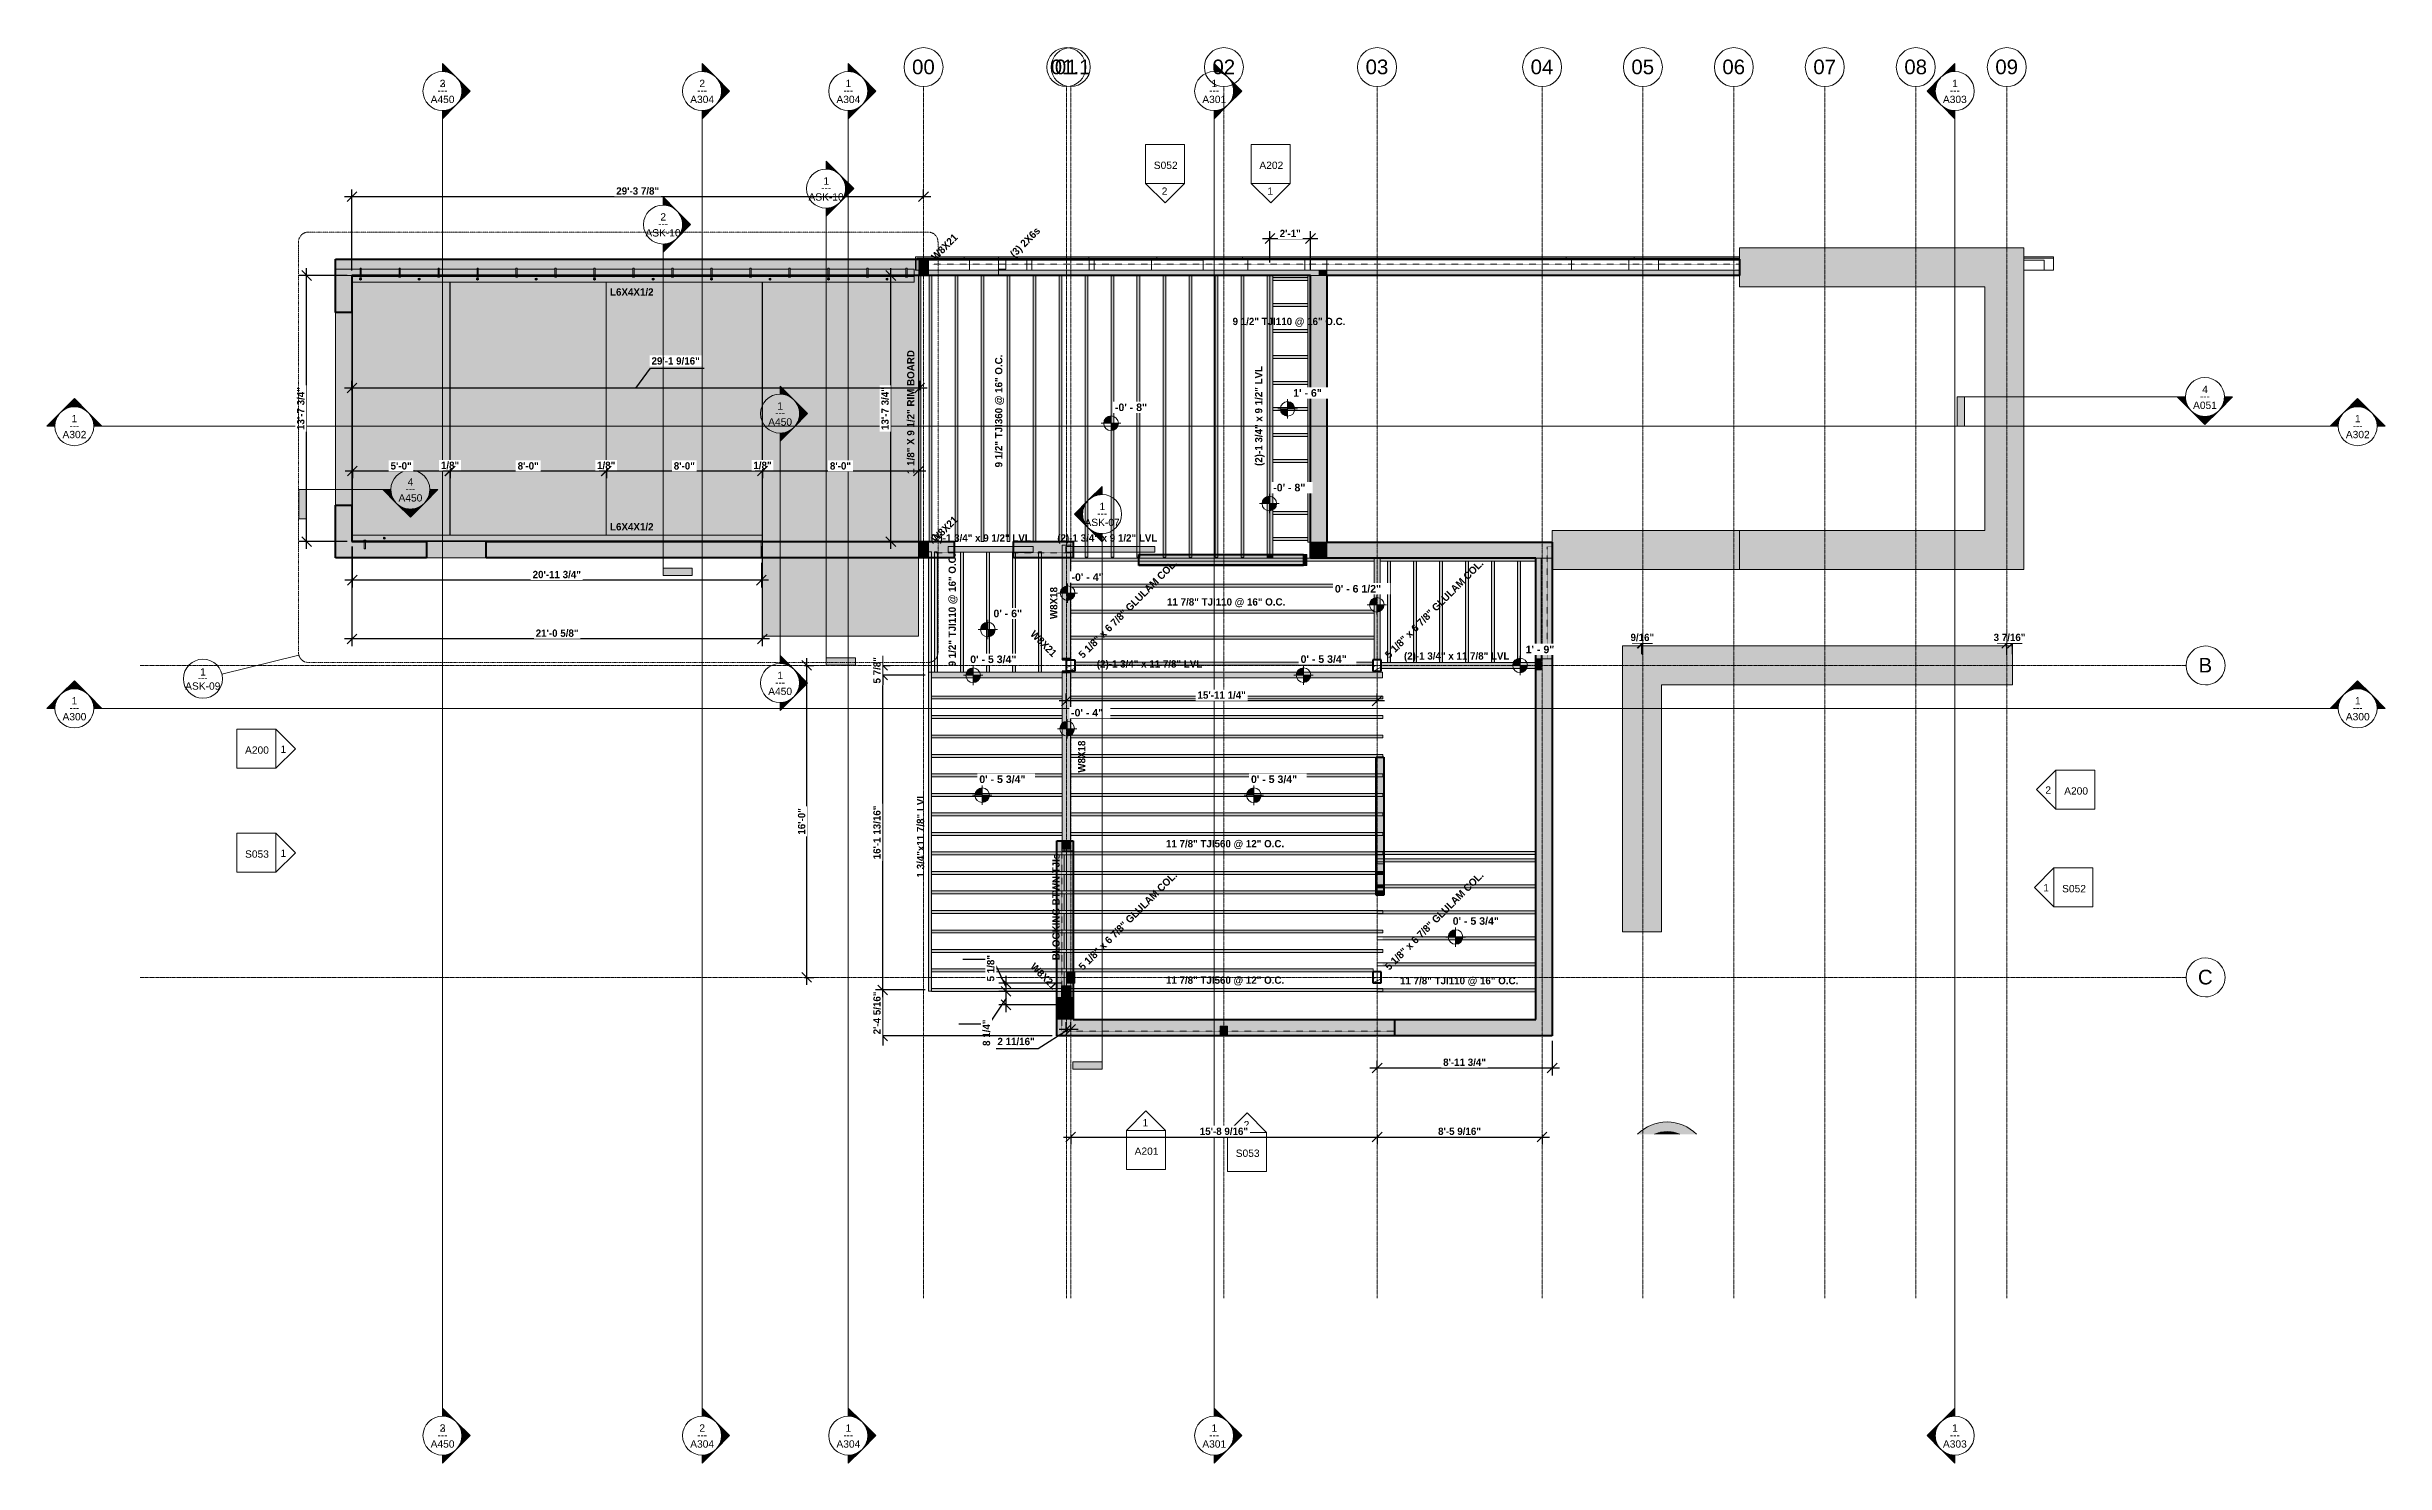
# Model space of a CAD drawing. Header units: inches. Extents: x -3252 to -1813, y 8136 to 9007.
import ezdxf

# ---------------------------------------------------------------- set-up
doc = ezdxf.new("R2010")
doc.units = ezdxf.units.IN
doc.header["$MEASUREMENT"] = 0
for name, pattern in [('Dash 1_16_', [0.125, 0.0625, -0.0625]), ('Dash Dot 3_16_', [0.3125, 0.1875, -0.0625, 0, -0.0625]), ('Grid Line 1_2_', [0.875, 0.5, -0.125, 0.125, -0.125])]:
    doc.linetypes.add(name, pattern=pattern)
for name, color, linetype, lineweight in [('A-ANNO-DIMS-1', 211, 'Continuous', 30), ('A-ANNO-SYMB', 150, 'Continuous', 9), ('A-ANNO-SYMB-1', 150, 'Dash Dot 3_16_', 9), ('A-DETL-1', 90, 'Dash 1_16_', 9), ('A-FLOR', 192, 'Continuous', 18), ('A-GENM', 5, 'Continuous', 9), ('C-BLDG-PADS', 91, 'Continuous', 9), ('G-ANNO-DIMS', 111, 'Continuous', 9), ('G-ANNO-SYMB', 111, 'Continuous', 9), ('I-WALL', 2, 'Continuous', 18), ('I-WALL-3', 2, 'Continuous', 60), ('L-SITE', 91, 'Continuous', 9), ('S-BEAM', 12, 'Continuous', 9), ('S-BEAM-1', 143, 'Continuous', 9), ('S-BEAM-2', 63, 'Continuous', 9), ('S-BEAM-3', 193, 'Continuous', 9), ('S-BEAM-IDEN', 2, 'Continuous', 9), ('S-COLS', 52, 'Continuous', 9), ('S-COLS-1', 22, 'Continuous', 9), ('S-COLS-2', 7, 'Continuous', 9), ('S-COLS-3', 52, 'Continuous', 60), ('S-COLS-IDEN', 171, 'Continuous', 9), ('S-FNDN', 32, 'Continuous', 18), ('S-FNDN-3', 32, 'Continuous', 60), ('S-FSTN', 2, 'Continuous', 9), ('S-GRID-1', 1, 'Grid Line 1_2_', 9), ('S-GRID-IDEN', 1, 'Continuous', 9)]:
    doc.layers.add(name, color=color, linetype=linetype, lineweight=lineweight)
for name, color, linetype, lineweight, transparency in [('A-FLOR-1', 192, 'Continuous', 18, 0.4), ('C-BLDG-PADS-1', 91, 'Continuous', 9, 0.4), ('I-WALL-1', 2, 'Continuous', 18, 0.4), ('I-WALL-2', 235, 'Continuous', 18, 0.4), ('L-SITE-1', 91, 'Continuous', 9, 0.4), ('S-FNDN-1', 32, 'Continuous', 18, 0.4), ('S-FNDN-2', 235, 'Continuous', 18, 0.4)]:
    doc.layers.add(name, color=color, linetype=linetype, lineweight=lineweight, transparency=transparency)
doc.styles.add('Arial', font='arial.ttf', dxfattribs={"height": 9})
doc.styles.add('Arial_1', font='arial.ttf', dxfattribs={"height": 4.5})
doc.styles.add('Arial_B', font='arialbd.ttf', dxfattribs={"height": 4.642857})
doc.styles.add('Century Gothic', font='ufonts.com_century-gothic.ttf', dxfattribs={"height": 4.5})
doc.styles.add('Century Gothic_1', font='ufonts.com_century-gothic.ttf', dxfattribs={"height": 0.09375})
doc.styles.add('Century Gothic_B', font='GOTHICB.TTF', dxfattribs={"height": 4.5})
doc.dimstyles.new('OD__1_16__Tol__', dxfattribs={"dimscale": 12, "dimtxt": 4.698757, "dimasz": 0.5, "dimexe": 0.375, "dimexo": 0.25, "dimgap": 0.0625, "dimtad": 1, "dimdec": 4, "dimrnd": 0.0625, "dimzin": 3, "dimdsep": 46, "dimlunit": 4, "dimtxsty": 'Century Gothic_B', "dimblk1": 'OBLIQUE', "dimblk2": 'OBLIQUE', "dimsah": 1, "dimcen": 0.09, "dimdle": 0.375, "dimazin": 0, "dimtfac": 1, "dimtdec": 4, "dimtix": 1, "dimtmove": 0, "dimatfit": 3, "dimfxl": 1, "dimtvp": 1, "dimtfill": 1, "dimfrac": 2, "dimtolj": 1, "dimtzin": 0, "dimlwd": 30, "dimlwe": 30, "dimarcsym": 2})
doc.dimstyles.new('OD__1_16__Tol___1', dxfattribs={"dimscale": 12, "dimtxt": 4.698757, "dimasz": 0.5, "dimexe": 0.375, "dimexo": 0.25, "dimgap": 0.0625, "dimtad": 1, "dimdec": 4, "dimrnd": 0.0625, "dimzin": 3, "dimdsep": 46, "dimlunit": 4, "dimtxsty": 'Century Gothic_B', "dimblk1": 'OBLIQUE', "dimblk2": 'OBLIQUE', "dimsah": 1, "dimcen": 0.09, "dimdle": 0.375, "dimazin": 0, "dimtfac": 1, "dimtdec": 4, "dimtix": 1, "dimtmove": 1, "dimatfit": 3, "dimfxl": 1, "dimtvp": 1, "dimtfill": 1, "dimfrac": 2, "dimtolj": 1, "dimtzin": 0, "dimlwd": 30, "dimlwe": 30, "dimarcsym": 2})
doc.dimstyles.new('OD__1_8__Tol__', dxfattribs={"dimscale": 12, "dimtxt": 4.698757, "dimasz": 0.5, "dimexe": 0.375, "dimexo": 0.25, "dimgap": 0.0625, "dimtad": 1, "dimdec": 3, "dimrnd": 0.125, "dimzin": 3, "dimdsep": 46, "dimlunit": 4, "dimtxsty": 'Century Gothic_B', "dimblk1": 'OBLIQUE', "dimblk2": 'OBLIQUE', "dimsah": 1, "dimcen": 0.09, "dimdle": 0.375, "dimazin": 0, "dimtfac": 1, "dimtdec": 4, "dimtix": 1, "dimtmove": 0, "dimatfit": 3, "dimfxl": 1, "dimtvp": 1, "dimtfill": 1, "dimfrac": 2, "dimtolj": 1, "dimtzin": 0, "dimlwd": 30, "dimlwe": 30, "dimarcsym": 2})
doc.dimstyles.new('OD__1__Tol__', dxfattribs={"dimscale": 12, "dimtxt": 4.698757, "dimasz": 0.5, "dimexe": 0.375, "dimexo": 0.25, "dimgap": 0.0625, "dimtad": 1, "dimdec": 0, "dimzin": 3, "dimdsep": 46, "dimlunit": 4, "dimtxsty": 'Century Gothic_B', "dimblk1": 'OBLIQUE', "dimblk2": 'OBLIQUE', "dimsah": 1, "dimcen": 0.09, "dimdle": 0.375, "dimazin": 0, "dimtfac": 1, "dimtdec": 4, "dimtix": 1, "dimtmove": 0, "dimatfit": 3, "dimfxl": 1, "dimtvp": 1, "dimtfill": 1, "dimfrac": 2, "dimtolj": 1, "dimtzin": 0, "dimlwd": 30, "dimlwe": 30, "dimarcsym": 2})

msp = doc.modelspace()

# ---------------------------------------------------------------- texts
at = {"layer": 'A-ANNO-SYMB', "char_height": 4.5, "attachment_point": 1, "style": 'Arial_1'}
for s, insert, width in [('1', (-3157.72795, 8624.85826), 4.242), ('ASK-09', (-3166.9122, 8616.16615), 26.5125)]:
    msp.add_mtext(s, dxfattribs=dict(at, insert=insert, width=width))
at = {"layer": 'G-ANNO-SYMB', "char_height": 4.5, "attachment_point": 1}
for s, insert, width, style in [('3', (-3010.20923, 8987.08584), 4.242, 'Arial_1'), ('2', (-3010.20923, 8987.08584), 4.242, 'Arial_1'), ('2', (-2850.45923, 8987.08584), 4.242, 'Arial_1'), ('1', (-2760.45923, 8987.08584), 4.242, 'Arial_1'), ('1', (-2535.27842, 8987.08584), 4.242, 'Arial_1'), ('1', (-2079.45923, 8987.08584), 4.242, 'Arial_1'), ('A450', (-3015.83127, 8977.26772), 17.877, 'Arial_1'), ('A450', (-3015.83127, 8977.26772), 17.877, 'Arial_1'), ('---', (-3011.53488, 8982.83249), 7.7265, 'Century Gothic'), ('---', (-3011.53488, 8982.83249), 7.7265, 'Century Gothic'), ('A304', (-2856.08127, 8977.26772), 17.877, 'Arial_1'), ('---', (-2851.78488, 8982.83249), 7.7265, 'Century Gothic'), ('A304', (-2766.08127, 8977.26772), 17.877, 'Arial_1'), ('---', (-2761.78488, 8982.83249), 7.7265, 'Century Gothic'), ('A301', (-2540.90047, 8977.26772), 17.877, 'Arial_1'), ('---', (-2536.60408, 8982.83249), 7.7265, 'Century Gothic'), ('A303', (-2085.08127, 8977.26772), 17.877, 'Arial_1'), ('---', (-2080.78488, 8982.83249), 7.7265, 'Century Gothic'), ('S052', (-2570.77066, 8936.71069), 17.877, 'Arial_1'), ('A202', (-2505.77066, 8936.71069), 17.877, 'Arial_1'), ('2', (-2565.88448, 8920.78161), 4.242, 'Arial_1'), ('1', (-2500.88448, 8920.78161), 4.242, 'Arial_1'), ('4', (-1925.51466, 8798.80018), 4.242, 'Arial_1'), ('1', (-3236.77921, 8780.80018), 4.242, 'Arial_1'), ('---', (-2803.78488, 8784.30259), 7.7265, 'Century Gothic'), ('1', (-2802.45923, 8788.55594), 4.242, 'Arial_1'), ('A051', (-1931.13671, 8788.98206), 17.877, 'Arial_1'), ('---', (-1926.84032, 8794.54683), 7.7265, 'Century Gothic'), ('1', (-1831.49978, 8780.80018), 4.242, 'Arial_1'), ('A302', (-3242.40125, 8770.98206), 17.877, 'Arial_1'), ('---', (-3238.10486, 8776.54683), 7.7265, 'Century Gothic'), ('A450', (-2808.08127, 8778.73782), 17.877, 'Arial_1'), ('A302', (-1837.12183, 8770.98206), 17.877, 'Arial_1'), ('---', (-1832.82543, 8776.54683), 7.7265, 'Century Gothic'), ('4', (-3029.99061, 8741.80018), 4.242, 'Arial_1'), ('A450', (-3035.61266, 8731.98206), 17.877, 'Arial_1'), ('---', (-3031.31627, 8737.54683), 7.7265, 'Century Gothic'), ('1', (-2604.2462, 8726.7073), 4.242, 'Arial_1'), ('ASK-07', (-2613.43045, 8716.88918), 26.5125, 'Arial_1'), ('---', (-2605.57186, 8722.45395), 7.7265, 'Century Gothic'), ('1', (-2802.45923, 8622.71084), 4.242, 'Arial_1'), ('1', (-3236.77921, 8607.1213), 4.242, 'Arial_1'), ('A450', (-2808.08127, 8612.89272), 17.877, 'Arial_1'), ('---', (-2803.78488, 8618.4575), 7.7265, 'Century Gothic'), ('1', (-1831.49978, 8607.1213), 4.242, 'Arial_1'), ('A300', (-3242.40125, 8597.30318), 17.877, 'Arial_1'), ('---', (-3238.10486, 8602.86796), 7.7265, 'Century Gothic'), ('A300', (-1837.12183, 8597.30318), 17.877, 'Arial_1'), ('---', (-1832.82543, 8602.86796), 7.7265, 'Century Gothic'), ('A200', (-3130.05978, 8576.75331), 17.877, 'Arial_1'), ('1', (-3108.18674, 8577.2931), 4.242, 'Arial_1'), ('2', (-2022.03924, 8552.14827), 4.242, 'Arial_1'), ('A200', (-2010.45655, 8551.60848), 17.877, 'Arial_1'), ('S053', (-3130.05978, 8512.75331), 17.877, 'Arial_1'), ('1', (-3108.18674, 8513.2931), 4.242, 'Arial_1'), ('1', (-2023.31654, 8492.00668), 4.242, 'Arial_1'), ('S052', (-2011.73384, 8491.46689), 17.877, 'Arial_1'), ('1', (-2577.66791, 8347.4062), 4.242, 'Arial_1'), ('2', (-2515.44337, 8346.14733), 4.242, 'Arial_1'), ('A201', (-2582.55409, 8329.87954), 17.877, 'Arial_1'), ('S053', (-2520.32955, 8328.62067), 17.877, 'Arial_1'), ('A450', (-3015.83127, 8149.65018), 17.877, 'Arial_1'), ('A450', (-3015.83127, 8149.65018), 17.877, 'Arial_1'), ('---', (-3011.53488, 8155.21495), 7.7265, 'Century Gothic'), ('---', (-3011.53488, 8155.21495), 7.7265, 'Century Gothic'), ('3', (-3010.20923, 8159.4683), 4.242, 'Arial_1'), ('2', (-3010.20923, 8159.4683), 4.242, 'Arial_1'), ('A304', (-2856.08127, 8149.65018), 17.877, 'Arial_1'), ('---', (-2851.78488, 8155.21495), 7.7265, 'Century Gothic'), ('2', (-2850.45923, 8159.4683), 4.242, 'Arial_1'), ('A304', (-2766.08127, 8149.65018), 17.877, 'Arial_1'), ('---', (-2761.78488, 8155.21495), 7.7265, 'Century Gothic'), ('1', (-2760.45923, 8159.4683), 4.242, 'Arial_1'), ('A301', (-2540.90047, 8149.65018), 17.877, 'Arial_1'), ('---', (-2536.60408, 8155.21495), 7.7265, 'Century Gothic'), ('1', (-2535.27842, 8159.4683), 4.242, 'Arial_1'), ('A303', (-2085.08127, 8149.65018), 17.877, 'Arial_1'), ('---', (-2080.78488, 8155.21495), 7.7265, 'Century Gothic'), ('1', (-2079.45923, 8159.4683), 4.242, 'Arial_1')]:
    msp.add_mtext(s, dxfattribs=dict(at, insert=insert, width=width, style=style))
at = {"layer": 'S-BEAM-IDEN', "char_height": 4.5, "attachment_point": 1, "style": 'Century Gothic_B'}
for s, insert, width in [('L6X4X1/2', (-2905.40618, 8858.70346), 34.9965), ('9 1/2" TJI110 @ 16" O.C.', (-2522.28374, 8840.5946), 86.2035), ('L6X4X1/2', (-2905.40618, 8714.20121), 34.9965), ('(2)-1 3/4" x 9 1/2" LVL', (-2708.01779, 8707.32621), 79.2345), ('(2)-1 3/4" x 9 1/2" LVL', (-2630.15185, 8707.32621), 79.2345), ('11 7/8" TJI110 @ 16" O.C.', (-2562.61971, 8667.95121), 90.597), ('(2)-1 3/4" x 11 7/8" LVL', (-2605.84102, 8629.81121), 83.628), ('(2)-1 3/4" x 11 7/8" LVL', (-2416.77852, 8634.70121), 83.628), ('11 7/8" TJI560 @ 12" O.C.', (-2563.30721, 8519.13871), 90.597), ('11 7/8" TJI560 @ 12" O.C.', (-2563.30721, 8435.13871), 90.597), ('11 7/8" TJI110 @ 16" O.C.', (-2419.21346, 8434.82621), 90.597)]:
    msp.add_mtext(s, dxfattribs=dict(at, insert=insert, width=width))
at = {"layer": 'S-BEAM-IDEN', "char_height": 4.5, "attachment_point": 1, "rotation": 90, "style": 'Century Gothic_B'}
for s, insert, width in [('9 1/2" TJI360 @ 16" O.C.', (-2668.46851, 8748.49733), 86.2035), ('(2)-1 3/4" x 9 1/2" LVL', (-2508.46851, 8749.37922), 79.2345), ('9 1/2" TJI110 @ 16" O.C.', (-2697.08445, 8625.99733), 86.2035), ('W8X18', (-2634.59351, 8655.13504), 25.452), ('W8X18', (-2617.41274, 8560.60919), 25.452), ('1 3/4"x11 7/8" LVL', (-2716.59568, 8496.08604), 66.054)]:
    msp.add_mtext(s, dxfattribs=dict(at, insert=insert, width=width))
at = {"layer": 'S-COLS-IDEN', "char_height": 4.5, "attachment_point": 1, "style": 'Century Gothic_B'}
for s, insert, width, rotation in [('(3) 2X6s', (-2659.76275, 8880.57039), 29.694, 45), ('W8X21', (-2708.13775, 8878.82039), 25.452, 45), ('W8X21', (-2708.13775, 8705.07039), 25.452, 45), ('5 1/8" x 6 7/8" GLULAM COL.', (-2617.57525, 8633.82039), 104.838, 45), ('5 1/8" x 6 7/8" GLULAM COL.', (-2429.01275, 8633.82039), 104.838, 45), ('W8X21', (-2643.94704, 8648.66285), 25.452, 315), ('5 1/8" x 6 7/8" GLULAM COL.', (-2617.57525, 8441.82039), 104.838, 45), ('W8X21', (-2643.94704, 8443.96035), 25.452, 315)]:
    msp.add_mtext(s, dxfattribs=dict(at, insert=insert, width=width, rotation=rotation))
at = {"layer": 'S-GRID-IDEN', "char_height": 9, "attachment_point": 1, "style": 'Arial'}
for s, insert, width in [('00', (-2719.53171, 8999.51362), 16.968), ('01.1', (-2634.2133, 8999.51362), 29.694), ('01', (-2631.65671, 8999.51362), 16.968), ('02', (-2534.68796, 8999.51362), 16.968), ('03', (-2440.40671, 8999.51362), 16.968), ('04', (-2338.84421, 8999.51362), 16.968), ('05', (-2276.84421, 8999.51362), 16.968), ('06', (-2220.84421, 8999.51362), 16.968), ('07', (-2164.84421, 8999.51362), 16.968), ('08', (-2108.84421, 8999.51362), 16.968), ('09', (-2052.84421, 8999.51362), 16.968), ('B', (-1927.77989, 8631.2644), 10.1505), ('C', (-1928.15784, 8439.2644), 11.0595)]:
    msp.add_mtext(s, dxfattribs=dict(at, insert=insert, width=width))

# ---------------------------------------------------------------- blocks, each defined once
blk = doc.blocks.new('Timber-Column - 5 1_8_ x 6 7_8_ GLULAM COL_-1961224-FRAMING - 1ST FLOOR')
at = {"layer": 'S-COLS-2'}
h = blk.add_hatch(dxfattribs=at)
h.set_pattern_fill('FP_1', color=256, style=0, pattern_type=2)
h.set_pattern_definition([(216.87, (2436.535, -8618.573), (23.98977143, 15.99364286), [3.998, -35.986]), (206.565, (2441.333, -8620.972), (-7.9970807, -7.9966192), [8.941, -8.941]), (198.435, (2441.333, -8624.97), (-15.9938446, -7.99709826), [5.058, -20.23])])
h.paths.add_polyline_path([(-1.8, -3.4), (2.6, -3.4), (2.6, 3.4), (-2.6, 3.4), (-2.6, -3.4)], flags=0)
at = {"layer": 'S-COLS-3'}
for p, q in [((-2.6, 3.4), (-2.6, -3.4)), ((2.6, 3.4), (-2.6, 3.4)), ((2.6, -3.4), (2.6, 3.4)), ((-2.6, -3.4), (2.6, -3.4))]:
    blk.add_line(p, q, dxfattribs=at)
blk = doc.blocks.new('Timber-Column - 5 1_8_ x 6 7_8_ GLULAM COL_-1961353-FRAMING - 1ST FLOOR')
at = {"layer": 'S-COLS-2'}
h = blk.add_hatch(dxfattribs=at)
h.set_pattern_fill('FP_2', color=256, style=0, pattern_type=2)
h.set_pattern_definition([(216.87, (2625.098, -8618.573), (23.98977143, 15.99364286), [3.998, -35.986]), (206.565, (2629.896, -8620.972), (-7.9970807, -7.9966192), [8.941, -8.941]), (198.435, (2629.896, -8624.97), (-15.9938446, -7.99709826), [5.058, -20.23])])
h.paths.add_polyline_path([(2.4, -3.4), (2.6, -3.4), (2.6, 3.4), (-2.6, 3.4), (-2.6, -3.4), (-0.1, -3.4)], flags=0)
at = {"layer": 'S-COLS-3'}
for p, q in [((-2.6, 3.4), (2.6, 3.4)), ((-2.6, -3.4), (-2.6, 3.4)), ((2.6, 3.4), (2.6, -3.4)), ((2.6, -3.4), (-2.6, -3.4))]:
    blk.add_line(p, q, dxfattribs=at)
blk = doc.blocks.new('Plywood Web Joist - 9 1_2_ TJI360 _ 16_ O_C_-2237540-FRAMING - 1ST FLOOR')
at = {"layer": 'S-BEAM'}
for p, q in [((-84.1875, 0.875), (-84.1875, 0.1875)), ((-84.1875, 0.875), (-84.1875, -0.875)), ((-84.1875, 0.875), (87.4375, 0.875)), ((-84.1875, 0.1875), (-84.1875, -0.1875)), ((87.4375, 0.875), (89.1875, 0.875)), ((89.1875, -0.875), (89.1875, 0.875)), ((-84.1875, -0.1875), (-84.1875, -0.875)), ((-84.1875, -0.875), (87.4375, -0.875)), ((87.4375, -0.875), (89.1875, -0.875))]:
    blk.add_line(p, q, dxfattribs=at)
blk = doc.blocks.new('Plywood Web Joist - 9 1_2_ TJI360 _ 16_ O_C_-V1-FRAMING - 1ST FLOOR')
at = {"layer": 'S-BEAM-1'}
blk.add_hatch(color=256, dxfattribs=at).paths.add_polyline_path([(87.4375, 0.875), (-84.1875, 0.875), (-84.1875, -0.875), (87.4375, -0.875)], flags=0)
at = {"layer": 'S-BEAM'}
for p, q in [((-84.1875, 0.875), (-84.1875, 0.1875)), ((-84.1875, 0.875), (-84.1875, -0.875)), ((-84.1875, 0.875), (87.4375, 0.875)), ((-84.1875, 0.1875), (-84.1875, -0.1875)), ((87.4375, 0.875), (89.1875, 0.875)), ((89.1875, -0.875), (89.1875, 0.875)), ((-84.1875, -0.1875), (-84.1875, -0.875)), ((-84.1875, -0.875), (87.4375, -0.875)), ((87.4375, -0.875), (89.1875, -0.875))]:
    blk.add_line(p, q, dxfattribs=at)
blk = doc.blocks.new('Plywood Web Joist - 9 1_2_ TJI360 _ 16_ O_C_-V2-FRAMING - 1ST FLOOR')
at = {"layer": 'S-BEAM-1'}
blk.add_hatch(color=256, dxfattribs=at).paths.add_polyline_path([(89.2, -0.9), (89.2, 0.2), (87.4, 0.2), (87.4, 0.9), (-84.2, 0.9), (-84.2, -0.9), (87.4, -0.9)], flags=0)
at = {"layer": 'S-BEAM'}
for p, q in [((-84.2, 0.9), (-84.2, 0.2)), ((-84.2, 0.9), (-84.2, -0.9)), ((-84.2, 0.9), (87.4, 0.9)), ((-84.2, 0.2), (-84.2, -0.2)), ((87.4, 0.9), (89.2, 0.9)), ((89.2, 0.2), (89.2, 0.9)), ((89.2, -0.9), (89.2, 0.2)), ((-84.2, -0.2), (-84.2, -0.9)), ((-84.2, -0.9), (89.2, -0.9))]:
    blk.add_line(p, q, dxfattribs=at)
blk = doc.blocks.new('Plywood Web Joist - 9 1_2_ TJI360 _ 16_ O_C_-V3-FRAMING - 1ST FLOOR')
at = {"layer": 'S-BEAM-1'}
blk.add_hatch(color=256, dxfattribs=at).paths.add_polyline_path([(89.1875, -0.875), (89.1875, 0.875), (-84.1875, 0.875), (-84.1875, -0.875), (87.4375, -0.875)], flags=0)
at = {"layer": 'S-BEAM'}
for p, q in [((-84.1875, 0.875), (-84.1875, 0.1875)), ((-84.1875, 0.875), (-84.1875, -0.875)), ((-84.1875, 0.875), (89.1875, 0.875)), ((-84.1875, 0.1875), (-84.1875, -0.1875)), ((89.1875, -0.875), (89.1875, 0.875)), ((-84.1875, -0.1875), (-84.1875, -0.875)), ((-84.1875, -0.875), (89.1875, -0.875))]:
    blk.add_line(p, q, dxfattribs=at)
blk = doc.blocks.new('Plywood Web Joist - 9 1_2_ TJI360 _ 16_ O_C_-2284181-FRAMING - 1ST FLOOR')
at = {"layer": 'S-BEAM-1'}
blk.add_hatch(color=256, dxfattribs=at).paths.add_polyline_path([(81.875, 0.875), (-81.875, 0.875), (-81.875, -0.875), (81.875, -0.875)], flags=0)
at = {"layer": 'S-BEAM'}
for p, q in [((-81.875, 0.875), (-81.875, 0.1875)), ((-81.875, 0.875), (-81.875, -0.875)), ((-81.875, 0.875), (81.875, 0.875)), ((-81.875, 0.1875), (-81.875, -0.1875)), ((81.875, 0.1875), (81.875, 0.875)), ((81.875, -0.875), (81.875, 0.875)), ((81.875, -0.1875), (81.875, 0.1875)), ((-81.875, -0.1875), (-81.875, -0.875)), ((-81.875, -0.875), (81.875, -0.875)), ((81.875, -0.875), (81.875, -0.1875))]:
    blk.add_line(p, q, dxfattribs=at)
blk = doc.blocks.new('Plywood Web Joist - 9 1_2_ TJI360 _ 16_ O_C_-V4-FRAMING - 1ST FLOOR')
at = {"layer": 'S-BEAM-1'}
blk.add_hatch(color=256, dxfattribs=at).paths.add_polyline_path([(81.875, 0.875), (-81.875, 0.875), (-81.875, -0.875), (81.875, -0.875)], flags=0)
at = {"layer": 'S-BEAM'}
for p, q in [((-81.875, 0.875), (-81.875, 0.1875)), ((-81.875, 0.875), (-81.875, -0.875)), ((-81.875, 0.875), (81.875, 0.875)), ((-81.875, 0.1875), (-81.875, -0.1875)), ((81.875, -0.875), (81.875, 0.875)), ((-81.875, -0.1875), (-81.875, -0.875)), ((-81.875, -0.875), (81.875, -0.875))]:
    blk.add_line(p, q, dxfattribs=at)
blk = doc.blocks.new('Plywood Web Joist - 11 7_8_ TJI110 _ 16_ O_C_-1952863-FRAMING - 1ST FLOOR')
at = {"layer": 'S-BEAM-1'}
blk.add_hatch(color=256, dxfattribs=at).paths.add_polyline_path([(-37.8, -0.9), (46.4, -0.9), (46.4, 0.9), (-47.3, 0.9), (-47.3, -0.9)], flags=0)
at = {"layer": 'S-BEAM'}
for p, q in [((-51.4, 0.9), (-51.4, -0.9)), ((-51.4, 0.9), (-47.3, 0.9)), ((-47.3, 0.9), (46.4, 0.9)), ((46.4, 0.2), (46.4, 0.9)), ((46.4, -0.9), (46.4, 0.9)), ((46.4, -0.2), (46.4, 0.2)), ((-51.4, -0.9), (-47.3, -0.9)), ((-47.3, -0.9), (46.4, -0.9)), ((46.4, -0.9), (46.4, -0.2))]:
    blk.add_line(p, q, dxfattribs=at)
blk = doc.blocks.new('Plywood Web Joist - 11 7_8_ TJI110 _ 16_ O_C_-V5-FRAMING - 1ST FLOOR')
at = {"layer": 'S-BEAM-1'}
blk.add_hatch(color=256, dxfattribs=at).paths.add_polyline_path([(-51.4, -0.9), (46.4, -0.9), (46.4, 0.9), (-47.9, 0.9), (-47.9, -0.6), (-51.4, -0.6)], flags=0)
at = {"layer": 'S-BEAM'}
for p, q in [((-51.4, 0.9), (-51.4, -0.9)), ((-51.4, 0.9), (46.4, 0.9)), ((46.4, 0.2), (46.4, 0.9)), ((46.4, -0.9), (46.4, 0.9)), ((46.4, -0.2), (46.4, 0.2)), ((-51.4, -0.9), (46.4, -0.9)), ((46.4, -0.9), (46.4, -0.2))]:
    blk.add_line(p, q, dxfattribs=at)
blk = doc.blocks.new('Plywood Web Joist - 9 1_2_ TJI110 _ 16_ O_C_-1953454-FRAMING - 1ST FLOOR')
at = {"layer": 'S-BEAM-1'}
blk.add_hatch(color=256, dxfattribs=at).paths.add_polyline_path([(36.2, -0.9), (36.2, 0.9), (-34.2, 0.9), (-34.2, -0.9), (24.5, -0.9)], flags=0)
at = {"layer": 'S-BEAM'}
for p, q in [((-37.9, 0.9), (-37.9, -0.9)), ((-37.9, 0.9), (-34.2, 0.9)), ((-34.2, 0.9), (36.2, 0.9)), ((-37.9, -0.9), (-34.2, -0.9)), ((-34.2, -0.9), (36.2, -0.9))]:
    blk.add_line(p, q, dxfattribs=at)
blk = doc.blocks.new('Plywood Web Joist - 9 1_2_ TJI110 _ 16_ O_C_-V6-FRAMING - 1ST FLOOR')
at = {"layer": 'S-BEAM-1'}
blk.add_hatch(color=256, dxfattribs=at).paths.add_polyline_path([(36.2, 0.9), (-34.2, 0.9), (-34.2, -0.3), (-37.8, -0.3), (-37.8, -0.9), (36.2, -0.9)], flags=0)
at = {"layer": 'S-BEAM'}
for p, q in [((-37.8, 0.9), (-34.2, 0.9)), ((-34.2, 0.9), (36.2, 0.9)), ((-37.8, -0.9), (36.2, -0.9))]:
    blk.add_line(p, q, dxfattribs=at)
blk = doc.blocks.new('Plywood Web Joist - 9 1_2_ TJI110 _ 16_ O_C_-V7-FRAMING - 1ST FLOOR')
at = {"layer": 'S-BEAM-1'}
blk.add_hatch(color=256, dxfattribs=at).paths.add_polyline_path([(36.2, 0.9), (-37.8, 0.9), (-37.8, -0.9), (36.2, -0.9)], flags=0)
at = {"layer": 'S-BEAM'}
for p, q in [((-37.8, 0.9), (36.2, 0.9)), ((-37.8, -0.9), (36.2, -0.9))]:
    blk.add_line(p, q, dxfattribs=at)
blk = doc.blocks.new('LVL-Laminated Veneer Lumber - _2_-1 3_4_ x 11 7_8_ LVL-1952792-FRAMING - 1ST FLOOR')
at = {"layer": 'S-BEAM-2'}
blk.add_hatch(color=256, dxfattribs=at).paths.add_polyline_path([(-12.4, -1.8), (46.8, -1.8), (46.8, 1.8), (-48.4, 1.8), (-48.4, -1.8), (-26.7, -1.8)], flags=0)
at = {"layer": 'S-BEAM'}
for p, q in [((-44.4, 1.8), (-48.4, 1.8)), ((-28.4, 1.8), (-42.7, 1.8)), ((-12.4, 1.8), (-26.7, 1.8)), ((3.6, 1.8), (-10.7, 1.8)), ((19.6, 1.8), (5.3, 1.8)), ((35.6, 1.8), (21.3, 1.8)), ((46.8, 1.8), (37.3, 1.8)), ((46.8, -1.8), (46.8, 1.8)), ((46.8, -1.8), (-48.4, -1.8))]:
    blk.add_line(p, q, dxfattribs=at)
blk = doc.blocks.new('GRINDER PUMP - GRINDER PUMP-1585851-FRAMING - 1ST FLOOR')
at = {"layer": 'L-SITE-1'}
for points in [[(17.3, 17.7), (18.1, 17.7), (17.3, 18.6), (14.6, 20.7), (11.7, 22.6), (8.5, 23.9), (5.2, 24.9), (1.7, 25.3), (-1.7, 25.3), (-5.2, 24.9), (-8.5, 23.9), (-11.7, 22.6), (-14.6, 20.7), (-17.4, 18.5), (-18.1, 17.7), (-7.7, 17.7), (-6, 18.5), (-3, 19.2), (0, 19.4), (3, 19.2), (6, 18.5), (7.7, 17.7), (16.8, 17.7)], [(-3.5, 17.7), (-1.7, 17.7), (-1.2, 18), (-3, 19.2), (-3.9, 17.7)]]:
    blk.add_hatch(color=256, dxfattribs=at).paths.add_polyline_path(points, flags=0)
h = blk.add_hatch(color=256, dxfattribs=at)
h.paths.add_polyline_path([(-0.7, 17.7), (7.7, 17.7), (6, 18.5), (3, 19.2), (0, 19.4), (-3, 19.2), (-1.2, 18), (-1.7, 17.7)], flags=0)
h.paths.add_polyline_path([(-7.4, 17.7), (-3.9, 17.7), (-3, 19.2), (-6, 18.5), (-7.7, 17.7)], flags=0)
at = {"layer": 'L-SITE'}
for radius, start, end in [(25.4, 44.3793, 135.6207), (25.4, 44.3793, 135.6207), (19.4, 66.4168, 113.5832), (19.4, 90, 113.5832), (19.4, 66.4168, 113.5832), (19.4, 99, 113.5832), (19.4, 66.4168, 99), (19.4, 81, 90), (19.4, 66.4168, 81)]:
    blk.add_arc((0, 0), radius, start, end, dxfattribs=at)
blk = doc.blocks.new('Timber-Column - 5 1_8_ x 6 7_8_ GLULAM COL_-2255115-FRAMING - 1ST FLOOR')
at = {"layer": 'S-COLS-2'}
h = blk.add_hatch(dxfattribs=at)
h.set_pattern_fill('FP_3', color=256, style=0, pattern_type=2)
h.set_pattern_definition([(216.87, (2436.535, -8426.573), (23.98977143, 15.99364286), [3.998, -35.986]), (206.565, (2441.333, -8428.972), (-7.9970807, -7.9966192), [8.941, -8.941]), (198.435, (2441.333, -8432.97), (-15.9938446, -7.99709826), [5.058, -20.23])])
h.paths.add_polyline_path([(2.6, -3.4), (2.6, 3.4), (-2.6, 3.4), (-2.6, -3.4)], flags=0)
at = {"layer": 'S-COLS-3'}
for p, q in [((-2.6, 3.4), (-2.6, -3.4)), ((2.6, 3.4), (-2.6, 3.4)), ((2.6, -3.4), (2.6, 3.4)), ((-2.6, -3.4), (2.6, -3.4))]:
    blk.add_line(p, q, dxfattribs=at)
blk = doc.blocks.new('W-Wide Flange - W8X18-1999022-FRAMING - 1ST FLOOR')
at = {"layer": 'S-BEAM-2'}
blk.add_hatch(color=256, dxfattribs=at).paths.add_polyline_path([(-49.43, -2.625), (54.43, -2.625), (54.43, 2.625), (-49.43, 2.625)], flags=0)
at = {"layer": 'S-BEAM'}
for p, q in [((-54.43, 2.625), (-54.43, -2.625)), ((-54.43, 2.625), (-49.43, 2.625)), ((-49.43, 2.625), (54.43, 2.625)), ((-54.43, -2.625), (-49.43, -2.625)), ((-49.43, -2.625), (54.43, -2.625))]:
    blk.add_line(p, q, dxfattribs=at)
blk = doc.blocks.new('LVL-Laminated Veneer Lumber - _2_-1 3_4_ x 9 1_2_ LVL-2313953-FRAMING - 1ST FLOOR')
at = {"layer": 'S-BEAM-2'}
blk.add_hatch(color=256, dxfattribs=at).paths.add_polyline_path([(9.7, -1.8), (13.7, -1.8), (13.7, 1.7), (-22.7, 1.7), (-22.7, -1.8), (-3.2, -1.8)], flags=0)
at = {"layer": 'S-BEAM'}
for p, q in [((-26.6, 1.7), (-26.6, -1.8)), ((-26.6, 1.7), (-22.9, 1.7)), ((-22.9, 1.7), (-22.7, 1.7)), ((-22.7, 1.7), (13.7, 1.7)), ((13.7, 1.7), (25.7, 1.7)), ((25.7, -1.8), (25.7, 1.7)), ((-26.6, -1.8), (-22.9, -1.8)), ((-22.9, -1.8), (-22.7, -1.8)), ((-22.7, -1.8), (13.7, -1.8)), ((13.7, -1.8), (25.7, -1.8))]:
    blk.add_line(p, q, dxfattribs=at)
blk = doc.blocks.new('LVL-Laminated Veneer Lumber - _2_-1 3_4_ x 11 7_8_ LVL-1959687-FRAMING - 1ST FLOOR')
at = {"layer": 'S-BEAM-2'}
h = blk.add_hatch(color=256, dxfattribs=at)
h.paths.add_polyline_path([(4.2, -1.8), (139.2, -1.8), (139.2, 1.7), (-52.8, 1.7), (-52.7, -1.8), (-32.1, -1.8)], flags=0)
h.paths.add_polyline_path([(-138.4, -1.8), (-58, -1.8), (-58, 1.7), (-138.4, 1.7)], flags=0)
at = {"layer": 'S-BEAM'}
for p, q in [((-138.4, 1.7), (-138.4, -1.8)), ((-138.4, 1.7), (-58, 1.7)), ((-52.7, 1.7), (139.2, 1.7)), ((139.2, -1.8), (139.2, 1.7)), ((-138.4, -1.8), (-58, -1.8)), ((-52.8, -1.8), (139.2, -1.8))]:
    blk.add_line(p, q, dxfattribs=at)
blk = doc.blocks.new('LVL-Laminated Veneer Lumber - _2_-1 3_4_ x 9 1_2_ LVL-1958366-FRAMING - 1ST FLOOR')
at = {"layer": 'S-BEAM-2'}
blk.add_hatch(color=256, dxfattribs=at).paths.add_polyline_path([(87.125, 1.75), (-84.5, 1.75), (-84.5, -1.75), (87.125, -1.75)], flags=0)
at = {"layer": 'S-BEAM'}
for p, q in [((-84.5, 1.75), (-84.5, -1.75)), ((-84.5, 1.75), (87.125, 1.75)), ((87.125, 1.75), (89.5, 1.75)), ((89.5, -1.75), (89.5, 1.75)), ((-84.5, -1.75), (87.125, -1.75)), ((87.125, -1.75), (89.5, -1.75))]:
    blk.add_line(p, q, dxfattribs=at)
blk = doc.blocks.new('LVL-Laminated Veneer Lumber - _2_-1 3_4_ x 9 1_2_ LVL-1958464-FRAMING - 1ST FLOOR')
at = {"layer": 'S-BEAM-2'}
h = blk.add_hatch(color=256, dxfattribs=at)
h.paths.add_polyline_path([(-22.9, -1.8), (-15.6, -1.8), (-15.6, 1.7), (-22.9, 1.7)], flags=0)
h.paths.add_polyline_path([(27.4, -1.8), (27.4, 1.7), (18.1, 1.7), (18.1, -1.8)], flags=0)
h.paths.add_polyline_path([(-13.9, -1.8), (0.4, -1.8), (0.4, 1.7), (-13.9, 1.7)], flags=0)
h.paths.add_polyline_path([(16.4, -1.8), (16.4, 1.7), (2.1, 1.7), (2.1, -1.8)], flags=0)
at = {"layer": 'S-BEAM'}
for p, q in [((-27.4, 1.7), (-27.4, -1.8)), ((-27.4, 1.7), (-22.9, 1.7)), ((-22.9, 1.7), (27.4, 1.7)), ((27.4, -1.8), (27.4, 1.7)), ((-27.4, -1.8), (-22.9, -1.8)), ((-22.9, -1.8), (27.4, -1.8))]:
    blk.add_line(p, q, dxfattribs=at)
blk = doc.blocks.new('W-Wide Flange-Column - W8X21-1998330-FRAMING - 1ST FLOOR')
at = {"layer": 'S-COLS-2'}
h = blk.add_hatch(dxfattribs=at)
h.set_pattern_fill('FP_4', color=256, style=0, pattern_type=2)
h.set_pattern_definition([(45, (2624.587, -8626.569), (-4.7517576, 4.7517576), []), (45, (2624.587, -8619.369), (-4.7517576, 4.7517576), [])])
h.paths.add_polyline_path([(-0.4, -4.1), (2.6, -4.1), (2.6, -3.7), (0.6, -3.7), (0.3, -3.6), (0.2, -3.4), (0.1, -3.4), (0.1, 3.4), (0.2, 3.4), (0.3, 3.6), (0.6, 3.7), (2.6, 3.7), (2.6, 4.1), (-2.6, 4.1), (-2.6, 3.7), (-0.6, 3.7), (-0.3, 3.6), (-0.1, 3.3), (-0.1, -3.3), (-0.3, -3.6), (-0.6, -3.7), (-2.6, -3.7), (-2.6, -4.1), (-0.5, -4.1)], flags=0)
at = {"layer": 'S-COLS-3'}
for p, q in [((-2.6, 4.1), (-2.6, 3.7)), ((2.6, 4.1), (-2.6, 4.1)), ((-2.6, 3.7), (-0.6, 3.7)), ((-0.1, 3.3), (-0.1, -3.3)), ((0.1, -3.3), (0.1, 3.3)), ((0.6, 3.7), (2.6, 3.7)), ((2.6, 3.7), (2.6, 4.1)), ((-2.6, -3.7), (-2.6, -4.1)), ((-0.6, -3.7), (-2.6, -3.7)), ((-2.6, -4.1), (2.6, -4.1)), ((2.6, -3.7), (0.6, -3.7)), ((2.6, -4.1), (2.6, -3.7))]:
    blk.add_line(p, q, dxfattribs=at)
for centre, start, end in [((-0.6, 3.3), 360, 90), ((0.6, 3.3), 90, 180), ((-0.6, -3.3), 270, 360), ((0.6, -3.3), 180, 270)]:
    blk.add_arc(centre, 0.475, start, end, dxfattribs=at)
blk = doc.blocks.new('L-Angle - L6X4X1_2-2254302-FRAMING - 1ST FLOOR')
at = {"layer": 'S-BEAM-2'}
for points in [[(-173, 0.5), (173, 0.5), (173, 1), (-173, 1), (-173, 0.5)], [(-173, -3), (173, -3), (173, -2.5), (-173, -2.5), (-173, -2.9)]]:
    blk.add_hatch(color=256, dxfattribs=at).paths.add_polyline_path(points, flags=0)
h = blk.add_hatch(color=256, dxfattribs=at)
h.paths.add_polyline_path([(-173, 0), (-168.2, 0), (-168.2, 0.5), (-173, 0.5), (-173, 0.1)], flags=0)
h.paths.add_polyline_path([(76.6, 0), (95.8, 0), (95.8, 0.5), (72.9, 0.5), (72.9, 0)], flags=0)
h.paths.add_polyline_path([(-167.1, 0), (-144.2, 0), (-144.2, 0.5), (-167.1, 0.5), (-167.1, 0)], flags=0)
h.paths.add_polyline_path([(96.9, 0), (119.8, 0), (119.8, 0.5), (96.9, 0.5), (96.9, 0)], flags=0)
h.paths.add_polyline_path([(71.8, 0), (71.8, 0.5), (48.9, 0.5), (48.9, 0), (53.9, 0)], flags=0)
h.paths.add_polyline_path([(173, 0), (173, 0.5), (168.9, 0.5), (168.9, 0), (171.9, 0)], flags=0)
h.paths.add_polyline_path([(47.8, 0), (47.8, 0.5), (24.9, 0.5), (24.9, 0), (44.8, 0)], flags=0)
h.paths.add_polyline_path([(-143.1, 0), (-120.2, 0), (-120.2, 0.5), (-143.1, 0.5), (-143.1, 0)], flags=0)
h.paths.add_polyline_path([(120.9, 0), (143.8, 0), (143.8, 0.5), (120.9, 0.5), (120.9, 0)], flags=0)
h.paths.add_polyline_path([(23.8, 0), (23.8, 0.5), (0.9, 0.5), (0.9, 0), (22.1, 0)], flags=0)
h.paths.add_polyline_path([(-119.1, 0), (-96.2, 0), (-96.2, 0.5), (-119.1, 0.5), (-119.1, 0)], flags=0)
h.paths.add_polyline_path([(-0.2, 0), (-0.2, 0.5), (-23.1, 0.5), (-23.1, 0), (-0.6, 0)], flags=0)
h.paths.add_polyline_path([(-24.2, 0), (-24.2, 0.5), (-47.1, 0.5), (-47.1, 0), (-27.9, 0)], flags=0)
h.paths.add_polyline_path([(167.8, 0), (167.8, 0.5), (144.9, 0.5), (144.9, 0), (167.4, 0)], flags=0)
h.paths.add_polyline_path([(-48.2, 0), (-48.2, 0.5), (-71.1, 0.5), (-71.1, 0), (-50.6, 0)], flags=0)
h.paths.add_polyline_path([(-72.2, 0), (-72.2, 0.5), (-95.1, 0.5), (-95.1, 0), (-73.3, 0)], flags=0)
h = blk.add_hatch(color=256, dxfattribs=at)
h.paths.add_polyline_path([(-173, -2.5), (173, -2.5), (173, 0), (-173, 0)], flags=0)
h.paths.add_polyline_path([(-95.6, -1.8), (-96.2, -1.5), (-96.2, -0.9), (-95.6, -0.5), (-95.1, -0.9), (-95.1, -1.5)], flags=0)
h.paths.add_polyline_path([(-167.6, -1.8), (-168.2, -1.5), (-168.2, -0.9), (-167.6, -0.5), (-167.1, -0.9), (-167.1, -1.5)], flags=0)
h.paths.add_polyline_path([(-23.6, -1.8), (-24.2, -1.5), (-24.2, -0.9), (-23.6, -0.5), (-23.1, -0.9), (-23.1, -1.5)], flags=0)
h.paths.add_polyline_path([(156.4, -1.8), (155.8, -1.5), (155.8, -0.9), (156.4, -0.5), (156.9, -0.9), (156.9, -1.5)], flags=0)
h.paths.add_polyline_path([(-59.6, -1.8), (-60.2, -1.5), (-60.2, -0.9), (-59.6, -0.5), (-59.1, -0.9), (-59.1, -1.5)], flags=0)
h.paths.add_polyline_path([(-131.6, -1.8), (-132.2, -1.5), (-132.2, -0.9), (-131.6, -0.5), (-131.1, -0.9), (-131.1, -1.5)], flags=0)
h.paths.add_polyline_path([(48.4, -1.8), (47.8, -1.5), (47.8, -0.9), (48.4, -0.5), (48.9, -0.9), (48.9, -1.5)], flags=0)
h.paths.add_polyline_path([(120.4, -1.8), (119.8, -1.5), (119.8, -0.9), (120.4, -0.5), (120.9, -0.9), (120.9, -1.5)], flags=0)
h.paths.add_polyline_path([(12.4, -1.8), (11.8, -1.5), (11.8, -0.9), (12.4, -0.5), (12.9, -0.9), (12.9, -1.5)], flags=0)
h.paths.add_polyline_path([(84.4, -1.8), (83.8, -1.5), (83.8, -0.9), (84.4, -0.5), (84.9, -0.9), (84.9, -1.5)], flags=0)
at = {"layer": 'S-BEAM'}
for p, q in [((-173, 1), (-173, 0.5)), ((-173, 1), (173, 1)), ((173, 0.5), (-173, 0.5)), ((-173, 0.5), (-173, 0)), ((173, 0.5), (173, 1)), ((173, 0), (173, 0.5)), ((-173, 0), (-173, -2.5)), ((-173, -2.5), (-173, -3)), ((173, -3), (-173, -3)), ((-173, -3), (79.7, -3)), ((79.7, -3), (173, -3)), ((173, -2.5), (173, 0)), ((173, -3), (173, -2.5))]:
    blk.add_line(p, q, dxfattribs=at)
blk = doc.blocks.new('L-Angle - L6X4X1_2-2285424-FRAMING - 1ST FLOOR')
at = {"layer": 'S-BEAM-2'}
for points in [[(-126.2, 2.5), (126.2, 2.5), (126.2, 3), (30.2, 3), (30.2, 3), (-126.2, 3), (-126.2, 2.9)], [(30.2, -1), (126.2, -1), (126.2, -0.5), (-126.2, -0.5), (-126.2, -1), (30.1, -1)]]:
    blk.add_hatch(color=256, dxfattribs=at).paths.add_polyline_path(points, flags=0)
h = blk.add_hatch(color=256, dxfattribs=at)
h.paths.add_polyline_path([(-126.2, 0), (126.2, 0), (126.2, 2.5), (-126.2, 2.5)], flags=0)
h.paths.add_polyline_path([(-106.4, 0.5), (-107, 0.8), (-107, 1.4), (-106.4, 1.8), (-105.9, 1.4), (-105.9, 0.8)], flags=0)
h = blk.add_hatch(color=256, dxfattribs=at)
h.paths.add_polyline_path([(-126.2, -0.5), (-119, -0.5), (-119, 0), (-126.2, 0), (-126.2, -0.3)], flags=0)
h.paths.add_polyline_path([(126.2, -0.5), (126.2, 0), (-117.9, 0), (-117.9, -0.5), (82.3, -0.5)], flags=0)
at = {"layer": 'S-BEAM'}
for p, q in [((-126.2, 3), (126.2, 3)), ((-126.2, 3), (-126.2, 2.5)), ((-126.1, 3), (-126.2, 3)), ((-126.2, 2.5), (-126.2, 0)), ((-126.2, 0), (-126.2, -0.5)), ((-66.1, 3), (-126.1, 3)), ((-65.9, 3), (-66.1, 3)), ((30.1, 3), (-65.9, 3)), ((30.2, 3), (30.1, 3)), ((126.2, 3), (30.2, 3)), ((126.2, 3), (126.2, 3)), ((126.2, 2.5), (126.2, 3)), ((126.2, 0), (126.2, 2.5)), ((126.2, -0.5), (126.2, 0)), ((-126.2, -0.5), (126.2, -0.5)), ((-126.2, -0.5), (-126.2, -1)), ((-80.4, -1), (-126.2, -1)), ((-43.8, -1), (-80.4, -1)), ((126.2, -1), (-43.8, -1)), ((126.2, -1), (126.2, -0.5))]:
    blk.add_line(p, q, dxfattribs=at)
blk = doc.blocks.new('W-Wide Flange - W8X18-1999023-FRAMING - 1ST FLOOR')
at = {"layer": 'S-BEAM-2'}
blk.add_hatch(color=256, dxfattribs=at).paths.add_polyline_path([(-34.93, -0.6), (-34.93, -2.625), (27.18, -2.625), (27.18, 2.625), (-34.93, 2.625), (-34.93, 0.6)], flags=0)
at = {"layer": 'S-BEAM'}
for p, q in [((-34.93, 2.625), (27.18, 2.625)), ((27.18, 2.625), (34.93, 2.625)), ((34.93, -2.625), (34.93, 2.625)), ((-34.93, -2.625), (27.18, -2.625)), ((27.18, -2.625), (30.805, -2.625)), ((34.305, -2.625), (34.93, -2.625))]:
    blk.add_line(p, q, dxfattribs=at)
blk = doc.blocks.new('051200 - Structural Steel Framing - Base Plate - 4 holes - 5_8in x 6in x 15in-1891183-FRAMING - 1ST FLOOR')
at = {"layer": 'A-GENM'}
for centre, start, end in [((-1.2, 6.6), 0, 180), ((-1.2, 6.6), 180, 360), ((2.3, 6.6), 0, 180), ((2.3, 6.6), 180, 360), ((-1.2, -4.9), 0, 180), ((-1.2, -4.9), 180, 360), ((2.3, -4.9), 0, 180), ((2.3, -4.9), 180, 360)]:
    blk.add_arc(centre, 0.375, start, end, dxfattribs=at)
at = {"layer": 'S-BEAM'}
for p, q in [((-2.5, -6.7), (-2.5, 8.3)), ((-2.5, 8.3), (3.5, 8.3)), ((3.5, 8.3), (3.5, -6.7)), ((3.5, -6.7), (-2.5, -6.7))]:
    blk.add_line(p, q, dxfattribs=at)
blk = doc.blocks.new('Plywood Web Joist - 11 7_8_ TJI110 _ 16_ O_C_-1967456-FRAMING - 1ST FLOOR')
at = {"layer": 'S-BEAM-1'}
h = blk.add_hatch(color=256, dxfattribs=at)
h.paths.add_polyline_path([(63.3, -0.9), (92.5, -0.9), (92.5, 0.9), (51.1, 0.9), (51.1, -0.9), (53.3, -0.9)], flags=0)
h.paths.add_polyline_path([(-73.7, -0.9), (-52.3, -0.9), (-52.3, 0.9), (-94.3, 0.9), (-94.3, -0.9), (-92.7, -0.9)], flags=0)
at = {"layer": 'S-BEAM'}
for p, q in [((-94.3, 0.9), (-94.3, -0.9)), ((-94.3, 0.9), (-52.3, 0.9)), ((-52.3, 0.9), (26.5, 0.9)), ((30, 0.9), (48.9, 0.9)), ((35.2, 0.9), (48.9, 0.9)), ((48.9, 0.9), (51.1, 0.9)), ((48.9, 0.9), (51.1, 0.9)), ((51.1, 0.9), (53.3, 0.9)), ((51.1, 0.9), (53.3, 0.9)), ((53.3, 0.9), (63.3, 0.9)), ((53.3, 0.9), (92.5, 0.9)), ((63.3, 0.9), (92.5, 0.9)), ((92.5, -0.9), (92.5, 0.9)), ((-94.3, -0.9), (-52.3, -0.9)), ((-52.3, -0.9), (48.9, -0.9)), ((48.9, -0.9), (51.1, -0.9)), ((51.1, -0.9), (92.5, -0.9))]:
    blk.add_line(p, q, dxfattribs=at)
blk = doc.blocks.new('Plywood Web Joist - 11 7_8_ TJI110 _ 16_ O_C_-V8-FRAMING - 1ST FLOOR')
at = {"layer": 'S-BEAM-1'}
blk.add_hatch(color=256, dxfattribs=at).paths.add_polyline_path([(51.1, -0.9), (92.5, -0.9), (92.5, 0.9), (-94.3, 0.9), (-94.3, -0.9), (48.9, -0.9)], flags=0)
at = {"layer": 'S-BEAM'}
for p, q in [((-94.3, 0.9), (-94.3, -0.9)), ((-94.3, 0.9), (92.5, 0.9)), ((92.5, -0.9), (92.5, 0.9)), ((-94.3, -0.9), (92.5, -0.9))]:
    blk.add_line(p, q, dxfattribs=at)
blk = doc.blocks.new('Plywood Web Joist - 11 7_8_ TJI560 _ 12_ O_C_-2000426-FRAMING - 1ST FLOOR')
at = {"layer": 'S-BEAM-1'}
h = blk.add_hatch(color=256, dxfattribs=at)
h.paths.add_polyline_path([(4.1, -0.9), (139.3, -0.9), (139.3, 0.9), (-52.8, 0.9), (-52.8, -0.9), (-32.2, -0.9)], flags=0)
h.paths.add_polyline_path([(-138.4, -0.9), (-58.1, -0.9), (-58.1, 0.9), (-138.4, 0.9)], flags=0)
at = {"layer": 'S-BEAM'}
for p, q in [((-138.4, 0.9), (-138.4, -0.9)), ((-138.4, 0.9), (-58.1, 0.9)), ((-52.8, 0.9), (139.3, 0.9)), ((139.3, -0.9), (139.3, 0.9)), ((-138.4, -0.9), (-58.1, -0.9)), ((-52.8, -0.9), (139.3, -0.9))]:
    blk.add_line(p, q, dxfattribs=at)
blk = doc.blocks.new('Plywood Web Joist - 11 7_8_ TJI560 _ 12_ O_C_-V9-FRAMING - 1ST FLOOR')
at = {"layer": 'S-BEAM-1'}
h = blk.add_hatch(color=256, dxfattribs=at)
h.paths.add_polyline_path([(-52.8, -0.9), (135.2, -0.9), (135.2, -0.8), (139.3, -0.8), (139.3, 0.9), (-52.8, 0.9)], flags=0)
h.paths.add_polyline_path([(-58.1, -0.9), (-58.1, 0.9), (-138.4, 0.9), (-138.4, -0.9), (-68.5, -0.9)], flags=0)
at = {"layer": 'S-BEAM'}
for p, q in [((-138.4, 0.9), (-138.4, -0.9)), ((-138.4, 0.9), (-58.1, 0.9)), ((-52.8, 0.9), (139.3, 0.9)), ((139.3, -0.8), (139.3, 0.9)), ((-138.4, -0.9), (-58.1, -0.9)), ((-52.8, -0.9), (135.2, -0.9)), ((135.2, -0.9), (139.3, -0.9)), ((139.3, -0.9), (139.3, -0.8))]:
    blk.add_line(p, q, dxfattribs=at)
blk = doc.blocks.new('Plywood Web Joist - 11 7_8_ TJI560 _ 12_ O_C_-V10-FRAMING - 1ST FLOOR')
at = {"layer": 'S-BEAM-1'}
h = blk.add_hatch(color=256, dxfattribs=at)
h.paths.add_polyline_path([(-68.5, -0.9), (-58.1, -0.9), (-58.1, 0.9), (-138.4, 0.9), (-138.4, -0.9)], flags=0)
h.paths.add_polyline_path([(135.2, -0.9), (135.2, 0.9), (-52.8, 0.9), (-52.8, -0.9), (4.1, -0.9)], flags=0)
at = {"layer": 'S-BEAM'}
for p, q in [((-138.4, 0.9), (-138.4, -0.9)), ((-138.4, 0.9), (-58.1, 0.9)), ((-52.8, 0.9), (135.2, 0.9)), ((135.2, 0.9), (139.3, 0.9)), ((139.3, -0.9), (139.3, 0.9)), ((-138.4, -0.9), (-58.1, -0.9)), ((-52.8, -0.9), (135.2, -0.9)), ((135.2, -0.9), (139.3, -0.9))]:
    blk.add_line(p, q, dxfattribs=at)
blk = doc.blocks.new('Plywood Web Joist - 11 7_8_ TJI560 _ 12_ O_C_-V11-FRAMING - 1ST FLOOR')
at = {"layer": 'S-BEAM-1'}
h = blk.add_hatch(color=256, dxfattribs=at)
h.paths.add_polyline_path([(-68.5, -0.9), (-61.2, -0.9), (-61.2, 0.9), (-138.4, 0.9), (-138.4, -0.9)], flags=0)
h.paths.add_polyline_path([(135.2, -0.9), (135.2, 0.9), (-51.2, 0.9), (-51.2, -0.9), (4.1, -0.9)], flags=0)
at = {"layer": 'S-BEAM'}
for p, q in [((-138.4, 0.9), (-138.4, -0.9)), ((-138.4, 0.9), (-61.2, 0.9)), ((-61.2, 0.9), (-51.2, 0.9)), ((-51.2, 0.9), (135.2, 0.9)), ((135.2, 0.9), (139.3, 0.9)), ((139.3, -0.9), (139.3, 0.9)), ((-138.4, -0.9), (-61.2, -0.9)), ((-61.2, -0.9), (-51.2, -0.9)), ((-51.2, -0.9), (135.2, -0.9)), ((135.2, -0.9), (139.3, -0.9))]:
    blk.add_line(p, q, dxfattribs=at)
blk = doc.blocks.new('Plywood Web Joist - 11 7_8_ TJI560 _ 12_ O_C_-V12-FRAMING - 1ST FLOOR')
at = {"layer": 'S-BEAM-1'}
h = blk.add_hatch(color=256, dxfattribs=at)
h.paths.add_polyline_path([(4.1295, -0.875), (139.3125, -0.875), (139.3125, 0.875), (-51.1875, 0.875), (-51.1875, -0.875)], flags=0)
h.paths.add_polyline_path([(-138.4375, -0.875), (-61.1875, -0.875), (-61.1875, 0.875), (-138.4375, 0.875)], flags=0)
at = {"layer": 'S-BEAM'}
for p, q in [((-138.4375, 0.875), (-138.4375, -0.875)), ((-138.4375, 0.875), (-61.1875, 0.875)), ((-61.1875, 0.875), (-51.1875, 0.875)), ((-51.1875, 0.875), (139.3125, 0.875)), ((139.3125, -0.875), (139.3125, 0.875)), ((-138.4375, -0.875), (-61.1875, -0.875)), ((-61.1875, -0.875), (-51.1875, -0.875)), ((-51.1875, -0.875), (139.3125, -0.875))]:
    blk.add_line(p, q, dxfattribs=at)
blk = doc.blocks.new('Plywood Web Joist - 11 7_8_ TJI560 _ 12_ O_C_-2000427-FRAMING - 1ST FLOOR')
at = {"layer": 'S-BEAM-1'}
h = blk.add_hatch(color=256, dxfattribs=at)
h.paths.add_polyline_path([(-138.4, -0.9), (-61.2, -0.9), (-61.2, 0.9), (-138.4, 0.9)], flags=0)
h.paths.add_polyline_path([(133.3, -0.9), (133.3, 0.9), (-51.2, 0.9), (-51.2, -0.9), (4.1, -0.9)], flags=0)
at = {"layer": 'S-BEAM'}
for p, q in [((-138.4, 0.9), (-138.4, -0.9)), ((-138.4, 0.9), (-61.2, 0.9)), ((-61.2, 0.9), (-51.2, 0.9)), ((-51.2, 0.9), (133.3, 0.9)), ((133.3, -0.9), (133.3, 0.9)), ((-138.4, -0.9), (-61.2, -0.9)), ((-61.2, -0.9), (-55.3, -0.9)), ((-50.2, -0.9), (133.3, -0.9))]:
    blk.add_line(p, q, dxfattribs=at)
blk = doc.blocks.new('Plywood Web Joist - 11 7_8_ TJI560 _ 12_ O_C_-V13-FRAMING - 1ST FLOOR')
at = {"layer": 'S-BEAM-1'}
h = blk.add_hatch(color=256, dxfattribs=at)
h.paths.add_polyline_path([(4.1, -0.9), (139.3, -0.9), (139.3, 0.9), (-51.2, 0.9), (-51.2, -0.9), (-32.2, -0.9)], flags=0)
h.paths.add_polyline_path([(-138.4, -0.9), (-61.2, -0.9), (-61.2, 0.9), (-138.4, 0.9)], flags=0)
at = {"layer": 'S-BEAM'}
for p, q in [((-138.4, 0.9), (-138.4, -0.9)), ((-138.4, 0.9), (-61.2, 0.9)), ((-61.2, 0.9), (-58.4, 0.9)), ((-52.4, 0.9), (-51.2, 0.9)), ((-51.2, 0.9), (139.3, 0.9)), ((139.3, -0.9), (139.3, 0.9)), ((-138.4, -0.9), (-61.2, -0.9)), ((-61.2, -0.9), (-58.4, -0.9)), ((-52.4, -0.9), (-51.2, -0.9)), ((-51.2, -0.9), (139.3, -0.9))]:
    blk.add_line(p, q, dxfattribs=at)
blk = doc.blocks.new('LVL-Laminated Veneer Lumber - _2_-1 3_4_ x 11 7_8_ LVL-1952807-FRAMING - 1ST FLOOR')
at = {"layer": 'S-BEAM-2'}
blk.add_hatch(color=256, dxfattribs=at).paths.add_polyline_path([(-32.1, 1.7), (-32.1, -1.8), (30.5, -1.8), (30.5, 1.7), (-27.9, 1.7)], flags=0)
at = {"layer": 'S-BEAM'}
for p, q in [((-32.1, 1.7), (-19.3, 1.7)), ((-17.5, 1.7), (-3.3, 1.7)), ((-1.5, 1.7), (12.7, 1.7)), ((14.5, 1.7), (28.7, 1.7)), ((30.5, -1.8), (30.5, 1.7)), ((-32.1, -1.8), (30.5, -1.8))]:
    blk.add_line(p, q, dxfattribs=at)
blk = doc.blocks.new('LVL-Laminated Veneer Lumber - 1 3_4_x11 7_8_ LVL-2133004-FRAMING - 1ST FLOOR')
at = {"layer": 'S-BEAM-2'}
blk.add_hatch(color=256, dxfattribs=at).paths.add_polyline_path([(-49.2, -0.9), (46.8, -0.9), (46.8, 0.9), (-49.2, 0.9)], flags=0)
at = {"layer": 'S-BEAM'}
for p, q in [((-49.2, 0.9), (-51.8, 0.9)), ((46.8, 0.9), (-49.2, 0.9)), ((46.8, -0.9), (46.8, 0.9)), ((-44.4, -0.9), (-49.2, -0.9)), ((-28.4, -0.9), (-42.7, -0.9)), ((-12.4, -0.9), (-26.7, -0.9)), ((3.6, -0.9), (-10.7, -0.9)), ((19.6, -0.9), (5.3, -0.9)), ((35.6, -0.9), (21.3, -0.9)), ((46.8, -0.9), (37.3, -0.9))]:
    blk.add_line(p, q, dxfattribs=at)
blk = doc.blocks.new('LVL-Laminated Veneer Lumber - 1 3_4_x11 7_8_ LVL-1958670-FRAMING - 1ST FLOOR')
at = {"layer": 'S-BEAM-2'}
blk.add_hatch(color=256, dxfattribs=at).paths.add_polyline_path([(-97.3, -0.9), (99.1, -0.9), (99.1, 0.9), (-97.3, 0.9)], flags=0)
at = {"layer": 'S-BEAM'}
for p, q in [((-97.3, 0.9), (-97.3, -0.9)), ((99.1, 0.9), (-97.3, 0.9)), ((99.1, -0.9), (99.1, 0.9)), ((99.1, -0.9), (-97.3, -0.9))]:
    blk.add_line(p, q, dxfattribs=at)
blk = doc.blocks.new('051200 - Structural Steel Framing - Base Plate - 4 holes - 2-1954473-FRAMING - 1ST FLOOR')
at = {"layer": 'A-GENM'}
for centre, start, end in [((-1.2, 3.1), 0, 180), ((-1.2, 3.1), 180, 360), ((2.3, 3.1), 0, 180), ((2.3, 3.1), 180, 360), ((-1.2, -1.4), 0, 180), ((-1.2, -1.4), 180, 360), ((2.3, -1.4), 0, 180), ((2.3, -1.4), 180, 360)]:
    blk.add_arc(centre, 0.375, start, end, dxfattribs=at)
at = {"layer": 'S-BEAM'}
for p, q in [((-2.5, -4.2), (-2.5, 5.8)), ((-2.5, 5.8), (3.5, 5.8)), ((3.5, 5.8), (3.5, -4.2)), ((3.5, -4.2), (-2.5, -4.2))]:
    blk.add_line(p, q, dxfattribs=at)
blk = doc.blocks.new('051200 - Structural Steel Framing - Base Plate - 4 holes - 2-V14-FRAMING - 1ST FLOOR')
at = {"layer": 'A-GENM'}
for centre, start, end in [((-1.2, 3.1), 0, 180), ((-1.2, 3.1), 180, 360), ((2.3, 3.1), 0, 180), ((2.3, 3.1), 180, 360), ((-1.2, -1.4), 0, 180), ((-1.2, -1.4), 180, 360), ((2.3, -1.4), 0, 180), ((2.3, -1.4), 180, 360)]:
    blk.add_arc(centre, 0.375, start, end, dxfattribs=at)
at = {"layer": 'S-BEAM'}
for p, q in [((-2.5, -4.2), (-2.5, 5.8)), ((-2.5, 5.8), (2.3, 5.8)), ((3.4, 5.8), (3.5, 5.8)), ((3.5, 5.8), (3.5, -4.2)), ((3.5, -4.2), (-2.5, -4.2))]:
    blk.add_line(p, q, dxfattribs=at)
blk = doc.blocks.new('Dimension Lumber - 2x10-2251938-FRAMING - 1ST FLOOR')
at = {"layer": 'S-BEAM-3'}
blk.add_hatch(color=256, dxfattribs=at).paths.add_polyline_path([(82, -0.8), (82, 0.7), (-82, 0.7), (-82, -0.8), (76.4, -0.8)], flags=0)
at = {"layer": 'S-BEAM'}
for p, q in [((-82, 0.7), (-82, -0.8)), ((-82, 0.7), (82, 0.7)), ((82, -0.8), (82, 0.7)), ((-82, -0.8), (82, -0.8))]:
    blk.add_line(p, q, dxfattribs=at)
blk = doc.blocks.new('Plywood Web Joist - 9 1_2_ TJI110 _ 16_ O_C_-1959457-FRAMING - 1ST FLOOR')
at = {"layer": 'S-BEAM-1'}
blk.add_hatch(color=256, dxfattribs=at).paths.add_polyline_path([(10.875, -0.875), (10.875, 0.875), (-10.875, 0.875), (-10.875, -0.875)], flags=0)
at = {"layer": 'S-BEAM'}
for p, q in [((-10.875, 0.875), (10.875, 0.875)), ((-10.875, -0.875), (10.875, -0.875))]:
    blk.add_line(p, q, dxfattribs=at)
blk = doc.blocks.new('LVL-Laminated Veneer Lumber - 1 1_8_ X 9 1_2_ RIM BOARD-2284239-FRAMING - 1ST FLOOR')
at = {"layer": 'S-BEAM-3'}
blk.add_hatch(color=256, dxfattribs=at).paths.add_polyline_path([(81.8, -0.6), (81.8, 0.6), (-82, 0.6), (-82, -0.6), (81, -0.6)], flags=0)
at = {"layer": 'S-BEAM'}
for p, q in [((-82.9, 0.6), (-82.9, -0.6)), ((-82.9, 0.6), (-82, 0.6)), ((-82, 0.6), (81.8, 0.6)), ((-82.9, -0.6), (-82, -0.6)), ((-82, -0.6), (81.8, -0.6))]:
    blk.add_line(p, q, dxfattribs=at)
blk = doc.blocks.new('Dimension Lumber - BLOCKING BTWN TJIs-2000031-FRAMING - 1ST FLOOR')
at = {"layer": 'S-BEAM'}
for p, q in [((-85.8, 0.8), (-94.4, 0.8)), ((-73.8, 0.8), (-84, 0.8)), ((-61.8, 0.8), (-72, 0.8)), ((-49.8, 0.8), (-60, 0.8)), ((-37.8, 0.8), (-48, 0.8)), ((-25.8, 0.8), (-36, 0.8)), ((-13.8, 0.8), (-24, 0.8)), ((-10.2, 0.8), (-12, 0.8)), ((-92.6, -0.7), (-94.4, -0.7)), ((-73.8, -0.7), (-84, -0.7)), ((-61.8, -0.7), (-72, -0.7)), ((-49.8, -0.7), (-60, -0.7)), ((-37.8, -0.7), (-48, -0.7)), ((-25.8, -0.7), (-36, -0.7)), ((-13.8, -0.7), (-24, -0.7)), ((-10.2, -0.7), (-12, -0.7))]:
    blk.add_line(p, q, dxfattribs=at)
blk = doc.blocks.new('Plywood Web Joist - 11 7_8_ TJI110 _ 16_ O_C_-2133274-FRAMING - 1ST FLOOR')
at = {"layer": 'S-BEAM-1'}
blk.add_hatch(color=256, dxfattribs=at).paths.add_polyline_path([(92.6, -0.9), (92.6, 0.9), (-90.8, 0.9), (-90.8, -0.9), (-36.5, -0.9)], flags=0)
at = {"layer": 'S-BEAM'}
for p, q in [((-90.8, 0.9), (92.6, 0.9)), ((-90.8, -0.9), (92.6, -0.9))]:
    blk.add_line(p, q, dxfattribs=at)
blk = doc.blocks.new('Plywood Web Joist - 11 7_8_ TJI110 _ 16_ O_C_-1967458-FRAMING - 1ST FLOOR')
at = {"layer": 'S-BEAM-1'}
blk.add_hatch(color=256, dxfattribs=at).paths.add_polyline_path([(30.8125, 0.875), (-31.6875, 0.875), (-31.6875, -0.875), (30.8125, -0.875)], flags=0)
at = {"layer": 'S-BEAM'}
for p, q in [((-31.6875, 0.875), (-31.6875, -0.875)), ((-31.6875, 0.875), (30.8125, 0.875)), ((30.8125, -0.875), (30.8125, 0.875)), ((-31.6875, -0.875), (30.8125, -0.875))]:
    blk.add_line(p, q, dxfattribs=at)
blk = doc.blocks.new('050523 - W_P_C - Fastenings - Lag Bolt or Thru Bolt - 3_4_ x 5_-2254114-FRAMING - 1ST FLOOR')
at = {"layer": 'A-GENM'}
for points in [[(-3059, 8865.6), (-3059, 8866.1), (-3059.5, 8866.1), (-3059.5, 8865.6)], [(-3058.4, 8865.6), (-3058.4, 8866.1), (-3059, 8866.1), (-3059, 8865.6)]]:
    blk.add_hatch(color=256, dxfattribs=at).paths.add_polyline_path(points, flags=0)
for p, q in [((-3059.5, 8866.1), (-3059.5, 8865.6)), ((-3059, 8866.1), (-3059, 8865.6)), ((-3058.4, 8866.1), (-3058.4, 8865.6)), ((-3059.5, 8865.6), (-3059, 8865.6)), ((-3059, 8865.6), (-3058.4, 8865.6))]:
    blk.add_line(p, q, dxfattribs=at)
at = {"layer": 'S-FSTN'}
for p, q in [((-3059.3, 8866.6), (-3059.3, 8871.1)), ((-3058.6, 8871.1), (-3059.3, 8871.1)), ((-3058.6, 8871.1), (-3058.6, 8866.6))]:
    blk.add_line(p, q, dxfattribs=at)
blk = doc.blocks.new('050523 - W_P_C - Fastenings - Lag Bolt or Thru Bolt - 3_4_ x 2_-2254118-FRAMING - 1ST FLOOR')
at = {"layer": 'A-GENM'}
blk.add_hatch(color=256, dxfattribs=at).paths.add_polyline_path([(0, 0.6), (0.6, 0.3), (0.6, -0.3), (0, -0.6), (-0.6, -0.3), (-0.6, 0.3)], flags=0)
for p, q in [((0, 0.6), (-0.6, 0.3)), ((-0.6, 0.3), (-0.6, -0.3)), ((0.6, 0.3), (0, 0.6)), ((0.6, -0.3), (0.6, 0.3)), ((-0.6, -0.3), (0, -0.6)), ((0, -0.6), (0.6, -0.3))]:
    blk.add_line(p, q, dxfattribs=at)
blk = doc.blocks.new('050523 - W_P_C - Fastenings - Lag Bolt or Thru Bolt - 3_4_ x 5_-2254116-FRAMING - 1ST FLOOR')
at = {"layer": 'A-GENM'}
for points in [[(-3056.7, 8703.3), (-3056.3, 8703.3), (-3056.3, 8703.8), (-3056.9, 8703.8), (-3056.9, 8703.3)], [(-3056, 8703.3), (-3055.8, 8703.3), (-3055.8, 8703.8), (-3056.3, 8703.8), (-3056.3, 8703.3), (-3056.1, 8703.3)]]:
    blk.add_hatch(color=256, dxfattribs=at).paths.add_polyline_path(points, flags=0)
for p, q in [((-3056.3, 8703.8), (-3056.9, 8703.8)), ((-3056.9, 8703.8), (-3056.9, 8703.3)), ((-3055.8, 8703.8), (-3056.3, 8703.8)), ((-3056.3, 8703.8), (-3056.3, 8703.3)), ((-3055.8, 8703.8), (-3055.8, 8703.3))]:
    blk.add_line(p, q, dxfattribs=at)
at = {"layer": 'S-FSTN'}
for p, q in [((-3056.7, 8698.3), (-3056.7, 8702.8)), ((-3056.7, 8698.3), (-3056, 8698.3)), ((-3056, 8702.8), (-3056, 8698.3))]:
    blk.add_line(p, q, dxfattribs=at)
blk = doc.blocks.new('Grid - Grid Head - Circle-50561-FRAMING - 1ST FLOOR')
at = {"layer": 'S-GRID-IDEN'}
for start, end in [(360, 180), (180, 360)]:
    blk.add_arc((0, 0), 0.25, start, end, dxfattribs=at)
blk = doc.blocks.new('Elevation - Detail Number-151647-FRAMING - 1ST FLOOR')
at = {"layer": 'G-ANNO-SYMB'}
for p, q in [((0.25, 0.25), (-0.25, 0.25)), ((-0.25, 0.25), (-0.25, -0.25)), ((0.25, -0.25), (0.25, 0.25)), ((-0.25, -0.25), (0.25, -0.25))]:
    blk.add_line(p, q, dxfattribs=at)
blk = doc.blocks.new('Elevation - Detail Number-151370-FRAMING - 1ST FLOOR')
at = {"layer": 'G-ANNO-SYMB'}
for p, q in [((0, 0.25), (-0.25, 0)), ((0.25, 0), (0, 0.25)), ((-0.25, 0), (0.25, 0))]:
    blk.add_line(p, q, dxfattribs=at)
blk = doc.blocks.new('Section - Section Head - Filled-22785-FRAMING - 1ST FLOOR')
at = {"layer": 'G-ANNO-SYMB'}
h = blk.add_hatch(color=256, dxfattribs=at)
edge = h.paths.add_edge_path(flags=0)
edge.add_line((-0.427, 0.177), (-0.25, 0.354))
edge.add_line((-0.25, 0.354), (-0.25, 0.25))
edge.add_arc((-0.25, 0), 0.25, 90, 135)
h = blk.add_hatch(color=256, dxfattribs=at)
edge = h.paths.add_edge_path(flags=0)
edge.add_arc((-0.25, 0), 0.25, 45, 90)
edge.add_line((-0.25, 0.25), (-0.25, 0.354))
edge.add_line((-0.25, 0.354), (-0.073, 0.177))
h = blk.add_hatch(color=256, dxfattribs=at)
edge = h.paths.add_edge_path(flags=0)
edge.add_arc((-0.25, 0), 0.25, 137.9216, 180)
edge.add_line((-0.5, 0), (-0.604, 0))
edge.add_line((-0.604, 0), (-0.436, 0.168))
h = blk.add_hatch(color=256, dxfattribs=at)
edge = h.paths.add_edge_path(flags=0)
edge.add_line((-0.064, 0.168), (0.104, 0))
edge.add_line((0.104, 0), (0, 0))
edge.add_arc((-0.25, 0), 0.25, 0, 42.0784)
for p, q in [((-0.25, 0.354), (-0.427, 0.177)), ((-0.25, 0.25), (-0.25, 0.354)), ((-0.073, 0.177), (-0.25, 0.354)), ((-0.25, 0.354), (-0.25, 0.25)), ((-0.436, 0.168), (-0.604, 0)), ((-0.604, 0), (-0.5, 0)), ((0.104, 0), (-0.064, 0.168)), ((0, 0), (0.104, 0))]:
    blk.add_line(p, q, dxfattribs=at)
for start, end in [(360, 180), (137.9216, 180), (180, 360), (90, 135), (45, 90), (0, 42.0784)]:
    blk.add_arc((-0.25, 0), 0.25, start, end, dxfattribs=at)
blk = doc.blocks.new('Section - 3_32_ x 3_8_-54337-FRAMING - 1ST FLOOR')
at = {"layer": 'G-ANNO-SYMB'}
blk.add_hatch(color=256, dxfattribs=at).paths.add_polyline_path([(0, 0.375), (0, 0), (-0.09375, 0), (-0.09375, 0.375)], flags=0)
for p, q in [((0, 0.375), (-0.09375, 0.375)), ((-0.09375, 0.375), (-0.09375, 0)), ((0, 0), (0, 0.375)), ((-0.09375, 0), (0, 0))]:
    blk.add_line(p, q, dxfattribs=at)
blk = doc.blocks.new('Spot Elevations - Spot Elevation - Target Filled-1560264-FRAMING - 1ST FLOOR')
at = {"layer": 'G-ANNO-DIMS'}
h = blk.add_hatch(color=256, dxfattribs=at)
edge = h.paths.add_edge_path(flags=0)
edge.add_line((0, 0), (-0.094, 0))
edge.add_arc((0, 0), 0.0938, 90, 180, ccw=False)
edge.add_line((0, 0.094), (0, 0))
h = blk.add_hatch(color=256, dxfattribs=at)
edge = h.paths.add_edge_path(flags=0)
edge.add_line((0, 0), (0.094, 0))
edge.add_arc((0, 0), 0.0937, 270, 360, ccw=False)
edge.add_line((0, -0.094), (0, 0))
for p, q in [((0.125, 0), (-0.125, 0)), ((-0.094, 0), (0, 0)), ((0, 0.124), (0, -0.125)), ((0, 0), (0, 0.094)), ((0, 0), (0, -0.094)), ((0.094, 0), (0, 0))]:
    blk.add_line(p, q, dxfattribs=at)
blk.add_circle((0, 0), 0.0938, dxfattribs=at)
for radius, start, end in [(0.0938, 90, 180), (0.0937, 270, 360)]:
    blk.add_arc((0, 0), radius, start, end, dxfattribs=at)
blk = doc.blocks.new('_Oblique')
at = {"color": 0, "linetype": 'ByBlock', "lineweight": -2}
blk.add_line((-0.5, -0.5), (0.5, 0.5), dxfattribs=at)
blk = doc.blocks.new('DIMBLOCK1-FRAMING - 1ST FLOOR')
at = {"layer": 'A-ANNO-DIMS-1', "color": 0, "lineweight": 30, "transparency": 16777216}
for p, q in [((-2785.7, 8626.6), (-2779.9, 8626.6)), ((-2784.4, 8430.1), (-2784.4, 8631.1)), ((-2785.7, 8434.6), (-2779.9, 8434.6))]:
    blk.add_line(p, q, dxfattribs=at)
at = {"layer": 'Defpoints', "color": 0, "transparency": 16777216}
for p in [(-2788.7, 8626.6), (-2784.4, 8626.6), (-2788.7, 8434.6)]:
    blk.add_point(p, dxfattribs=at)
at = {"layer": 'A-ANNO-DIMS-1', "color": 0, "lineweight": 30, "transparency": 16777216, "xscale": 5.999999999999999, "yscale": 5.999999999999999, "zscale": 5.999999999999999}
for p, rotation in [((-2784.4, 8626.6), 90), ((-2784.4, 8434.6), 270)]:
    blk.add_blockref('_Oblique', p, dxfattribs=dict(at, rotation=rotation))
at = {"layer": 'A-ANNO-DIMS-1', "color": 0, "transparency": 16777216, "insert": (-2787.5, 8530.6), "char_height": 4.5, "attachment_point": 5, "rotation": 90, "style": 'Century Gothic_B', "bg_fill": 3, "box_fill_scale": 1.25, "bg_fill_color": 256, "bg_fill_true_color": 13158600, "bg_fill_transparency": 0}
blk.add_mtext('\\A1;16\'-0"', dxfattribs=at)
blk = doc.blocks.new('DIMBLOCK2-FRAMING - 1ST FLOOR')
at = {"layer": 'A-ANNO-DIMS-1', "color": 0, "lineweight": 30, "transparency": 16777216}
for p, q in [((-2270.3, 8640.3), (-2276.3, 8640.3)), ((-2270.3, 8633.6), (-2270.3, 8644.8)), ((-2270.3, 8640.3), (-2269.8, 8640.3)), ((-2269.8, 8633), (-2269.8, 8644.8)), ((-2269.8, 8640.3), (-2263.8, 8640.3))]:
    blk.add_line(p, q, dxfattribs=at)
at = {"layer": 'Defpoints', "color": 0, "transparency": 16777216}
for p in [(-2270.3, 8630.6), (-2269.8, 8630)]:
    blk.add_point(p, dxfattribs=at)
at = {"layer": 'A-ANNO-DIMS-1', "color": 0, "lineweight": 30, "transparency": 16777216, "xscale": 5.999999999999999, "yscale": 5.999999999999999, "zscale": 5.999999999999999}
blk.add_blockref('_Oblique', (-2270.3, 8640.3), dxfattribs=at)
at = {"layer": 'A-ANNO-DIMS-1', "color": 0, "lineweight": 30, "transparency": 16777216, "xscale": 5.999999999999999, "yscale": 5.999999999999999, "zscale": 5.999999999999999, "rotation": 180}
blk.add_blockref('_Oblique', (-2269.8, 8640.3), dxfattribs=at)
at = {"layer": 'A-ANNO-DIMS-1', "color": 0, "transparency": 16777216, "insert": (-2270.1, 8643.8), "char_height": 4.5, "attachment_point": 5, "style": 'Century Gothic_B', "bg_fill": 3, "box_fill_scale": 1.25, "bg_fill_color": 256, "bg_fill_true_color": 13158600, "bg_fill_transparency": 0}
blk.add_mtext('\\A1;9/16"', dxfattribs=at)
at = {"layer": 'Defpoints', "color": 0, "transparency": 16777216}
blk.add_point((-2269.8, 8640.3), dxfattribs=at)
blk = doc.blocks.new('DIMBLOCK3-FRAMING - 1ST FLOOR')
at = {"layer": 'A-ANNO-DIMS-1', "color": 0, "lineweight": 30, "transparency": 16777216}
for p, q in [((-2045.8, 8640.3), (-2051.8, 8640.3)), ((-2045.8, 8633), (-2045.8, 8644.8)), ((-2045.8, 8640.3), (-2042.3, 8640.3)), ((-2042.3, 8633.6), (-2042.3, 8644.8)), ((-2042.3, 8640.3), (-2036.3, 8640.3))]:
    blk.add_line(p, q, dxfattribs=at)
at = {"layer": 'Defpoints', "color": 0, "transparency": 16777216}
for p in [(-2045.8, 8630), (-2042.3, 8630.6)]:
    blk.add_point(p, dxfattribs=at)
at = {"layer": 'A-ANNO-DIMS-1', "color": 0, "lineweight": 30, "transparency": 16777216, "xscale": 5.999999999999999, "yscale": 5.999999999999999, "zscale": 5.999999999999999}
blk.add_blockref('_Oblique', (-2045.8, 8640.3), dxfattribs=at)
at = {"layer": 'A-ANNO-DIMS-1', "color": 0, "lineweight": 30, "transparency": 16777216, "xscale": 5.999999999999999, "yscale": 5.999999999999999, "zscale": 5.999999999999999, "rotation": 180}
blk.add_blockref('_Oblique', (-2042.3, 8640.3), dxfattribs=at)
at = {"layer": 'A-ANNO-DIMS-1', "color": 0, "transparency": 16777216, "insert": (-2044.1, 8643.8), "char_height": 4.5, "attachment_point": 5, "style": 'Century Gothic_B', "bg_fill": 3, "box_fill_scale": 1.25, "bg_fill_color": 256, "bg_fill_true_color": 13158600, "bg_fill_transparency": 0}
blk.add_mtext('\\A1;3 7/16"', dxfattribs=at)
at = {"layer": 'Defpoints', "color": 0, "transparency": 16777216}
blk.add_point((-2042.3, 8640.3), dxfattribs=at)
blk = doc.blocks.new('DIMBLOCK4-FRAMING - 1ST FLOOR')
at = {"layer": 'A-ANNO-DIMS-1', "color": 0, "lineweight": 30, "transparency": 16777216}
for p, q in [((-2626.4, 8336.3), (-2428.8, 8336.3)), ((-2621.9, 8337.6), (-2621.9, 8331.8)), ((-2433.3, 8337.6), (-2433.3, 8331.8))]:
    blk.add_line(p, q, dxfattribs=at)
at = {"layer": 'Defpoints', "color": 0, "transparency": 16777216}
for p in [(-2621.9, 8340.6), (-2433.3, 8340.6), (-2433.3, 8336.3)]:
    blk.add_point(p, dxfattribs=at)
at = {"layer": 'A-ANNO-DIMS-1', "color": 0, "lineweight": 30, "transparency": 16777216, "xscale": 5.999999999999999, "yscale": 5.999999999999999, "zscale": 5.999999999999999, "rotation": 180}
blk.add_blockref('_Oblique', (-2621.9, 8336.3), dxfattribs=at)
at = {"layer": 'A-ANNO-DIMS-1', "color": 0, "lineweight": 30, "transparency": 16777216, "xscale": 5.999999999999999, "yscale": 5.999999999999999, "zscale": 5.999999999999999}
blk.add_blockref('_Oblique', (-2433.3, 8336.3), dxfattribs=at)
at = {"layer": 'A-ANNO-DIMS-1', "color": 0, "transparency": 16777216, "insert": (-2527.6, 8339.8), "char_height": 4.5, "attachment_point": 5, "style": 'Century Gothic_B', "bg_fill": 3, "box_fill_scale": 1.25, "bg_fill_color": 256, "bg_fill_true_color": 13158600, "bg_fill_transparency": 0}
blk.add_mtext('\\A1;15\'-8 9/16"', dxfattribs=at)
blk = doc.blocks.new('DIMBLOCK5-FRAMING - 1ST FLOOR')
at = {"layer": 'A-ANNO-DIMS-1', "color": 0, "lineweight": 30, "transparency": 16777216}
for p, q in [((-2437.8, 8336.3), (-2327.3, 8336.3)), ((-2433.3, 8337.6), (-2433.3, 8331.8)), ((-2331.8, 8337.6), (-2331.8, 8331.8))]:
    blk.add_line(p, q, dxfattribs=at)
at = {"layer": 'Defpoints', "color": 0, "transparency": 16777216}
for p in [(-2433.3, 8340.6), (-2331.8, 8340.6), (-2331.8, 8336.3)]:
    blk.add_point(p, dxfattribs=at)
at = {"layer": 'A-ANNO-DIMS-1', "color": 0, "lineweight": 30, "transparency": 16777216, "xscale": 5.999999999999999, "yscale": 5.999999999999999, "zscale": 5.999999999999999, "rotation": 180}
blk.add_blockref('_Oblique', (-2433.3, 8336.3), dxfattribs=at)
at = {"layer": 'A-ANNO-DIMS-1', "color": 0, "lineweight": 30, "transparency": 16777216, "xscale": 5.999999999999999, "yscale": 5.999999999999999, "zscale": 5.999999999999999}
blk.add_blockref('_Oblique', (-2331.8, 8336.3), dxfattribs=at)
at = {"layer": 'A-ANNO-DIMS-1', "color": 0, "transparency": 16777216, "insert": (-2382.6, 8339.8), "char_height": 4.5, "attachment_point": 5, "style": 'Century Gothic_B', "bg_fill": 3, "box_fill_scale": 1.25, "bg_fill_color": 256, "bg_fill_true_color": 13158600, "bg_fill_transparency": 0}
blk.add_mtext('\\A1;8\'-5 9/16"', dxfattribs=at)
blk = doc.blocks.new('DIMBLOCK6-FRAMING - 1ST FLOOR')
at = {"layer": 'A-ANNO-DIMS-1', "color": 0, "lineweight": 30, "transparency": 16777216}
for p, q in [((-2733.9, 8866.6), (-2728.1, 8866.6)), ((-2732.6, 8698.3), (-2732.6, 8871.1)), ((-2733.9, 8702.8), (-2728.1, 8702.8))]:
    blk.add_line(p, q, dxfattribs=at)
at = {"layer": 'Defpoints', "color": 0, "transparency": 16777216}
for p in [(-2736.9, 8866.6), (-2732.6, 8866.6), (-2736.9, 8702.8)]:
    blk.add_point(p, dxfattribs=at)
at = {"layer": 'A-ANNO-DIMS-1', "color": 0, "lineweight": 30, "transparency": 16777216, "xscale": 5.999999999999999, "yscale": 5.999999999999999, "zscale": 5.999999999999999}
for p, rotation in [((-2732.6, 8866.6), 90), ((-2732.6, 8702.8), 270)]:
    blk.add_blockref('_Oblique', p, dxfattribs=dict(at, rotation=rotation))
at = {"layer": 'A-ANNO-DIMS-1', "color": 0, "transparency": 16777216, "insert": (-2736.1, 8784.7), "char_height": 4.5, "attachment_point": 5, "rotation": 90, "style": 'Century Gothic_B', "bg_fill": 3, "box_fill_scale": 1.25, "bg_fill_color": 256, "bg_fill_true_color": 13158600, "bg_fill_transparency": 0}
blk.add_mtext('\\A1;13\'-7 3/4"', dxfattribs=at)
blk = doc.blocks.new('DIMBLOCK7-FRAMING - 1ST FLOOR')
at = {"layer": 'A-ANNO-DIMS-1', "color": 0, "lineweight": 30, "transparency": 16777216}
for p, q in [((-2661.7, 8421.9), (-2672.2, 8405.8)), ((-2630.2, 8426), (-2666.2, 8426)), ((-2661.7, 8413.2), (-2661.7, 8430.5)), ((-2672.2, 8405.8), (-2690.8, 8405.8)), ((-2630.2, 8417.7), (-2666.2, 8417.7))]:
    blk.add_line(p, q, dxfattribs=at)
at = {"layer": 'Defpoints', "color": 0, "transparency": 16777216}
for p in [(-2661.7, 8426), (-2627.2, 8426), (-2627.2, 8417.7)]:
    blk.add_point(p, dxfattribs=at)
at = {"layer": 'A-ANNO-DIMS-1', "color": 0, "lineweight": 30, "transparency": 16777216, "xscale": 5.999999999999999, "yscale": 5.999999999999999, "zscale": 5.999999999999999, "rotation": 90}
blk.add_blockref('_Oblique', (-2661.7, 8426), dxfattribs=at)
at = {"layer": 'A-ANNO-DIMS-1', "color": 0, "transparency": 16777216, "insert": (-2676, 8392.4), "char_height": 4.5, "attachment_point": 1, "rotation": 90, "line_spacing_factor": 0.984502, "style": 'Century Gothic_B', "bg_fill": 3, "box_fill_scale": 1.25, "bg_fill_color": 256, "bg_fill_true_color": 13158600, "bg_fill_transparency": 0}
blk.add_mtext('\\A1;8 1/4"', dxfattribs=at)
at = {"layer": 'A-ANNO-DIMS-1', "color": 0, "lineweight": 30, "transparency": 16777216, "xscale": 5.999999999999999, "yscale": 5.999999999999999, "zscale": 5.999999999999999, "rotation": 270}
blk.add_blockref('_Oblique', (-2661.7, 8417.7), dxfattribs=at)
blk = doc.blocks.new('DIMBLOCK8-FRAMING - 1ST FLOOR')
at = {"layer": 'A-ANNO-DIMS-1', "color": 0, "lineweight": 30, "transparency": 16777216}
for p, q in [((-2669.6, 8445.6), (-2688.3, 8445.6)), ((-2661.7, 8428.6), (-2669.6, 8445.6)), ((-2661.7, 8421.5), (-2661.7, 8435.6)), ((-2627.5, 8431.1), (-2666.2, 8431.1)), ((-2630.2, 8426), (-2666.2, 8426))]:
    blk.add_line(p, q, dxfattribs=at)
at = {"layer": 'Defpoints', "color": 0, "transparency": 16777216}
for p in [(-2627.2, 8426), (-2624.5, 8431.1)]:
    blk.add_point(p, dxfattribs=at)
at = {"layer": 'A-ANNO-DIMS-1', "color": 0, "transparency": 16777216, "insert": (-2673.4, 8432.1), "char_height": 4.5, "attachment_point": 1, "rotation": 90, "line_spacing_factor": 0.984502, "style": 'Century Gothic_B', "bg_fill": 3, "box_fill_scale": 1.25, "bg_fill_color": 256, "bg_fill_true_color": 13158600, "bg_fill_transparency": 0}
blk.add_mtext('\\A1;5 1/8"', dxfattribs=at)
at = {"layer": 'Defpoints', "color": 0, "transparency": 16777216}
blk.add_point((-2661.7, 8431.1), dxfattribs=at)
at = {"layer": 'A-ANNO-DIMS-1', "color": 0, "lineweight": 30, "transparency": 16777216, "xscale": 5.999999999999999, "yscale": 5.999999999999999, "zscale": 5.999999999999999}
for p, rotation in [((-2661.7, 8431.1), 90), ((-2661.7, 8426), 270)]:
    blk.add_blockref('_Oblique', p, dxfattribs=dict(at, rotation=rotation))
blk = doc.blocks.new('DIMBLOCK9-FRAMING - 1ST FLOOR')
at = {"layer": 'A-ANNO-DIMS-1', "color": 0, "lineweight": 30, "transparency": 16777216}
for p, q in [((-2624.6, 8401.2), (-2624.6, 8407)), ((-2621.9, 8401.2), (-2621.9, 8407)), ((-2623.2, 8402.5), (-2642, 8390.6)), ((-2617.4, 8402.5), (-2629.1, 8402.5)), ((-2642, 8390.6), (-2667.7, 8390.6))]:
    blk.add_line(p, q, dxfattribs=at)
at = {"layer": 'Defpoints', "color": 0, "transparency": 16777216}
for p in [(-2624.6, 8402.5), (-2624.6, 8398.2), (-2621.9, 8398.2)]:
    blk.add_point(p, dxfattribs=at)
at = {"layer": 'A-ANNO-DIMS-1', "color": 0, "lineweight": 30, "transparency": 16777216, "xscale": 5.999999999999999, "yscale": 5.999999999999999, "zscale": 5.999999999999999, "rotation": 180}
blk.add_blockref('_Oblique', (-2624.6, 8402.5), dxfattribs=at)
at = {"layer": 'A-ANNO-DIMS-1', "color": 0, "lineweight": 30, "transparency": 16777216, "xscale": 5.999999999999999, "yscale": 5.999999999999999, "zscale": 5.999999999999999}
blk.add_blockref('_Oblique', (-2621.9, 8402.5), dxfattribs=at)
at = {"layer": 'A-ANNO-DIMS-1', "color": 0, "transparency": 16777216, "insert": (-2667, 8397.4), "char_height": 4.5, "attachment_point": 1, "line_spacing_factor": 0.984502, "style": 'Century Gothic_B', "bg_fill": 3, "box_fill_scale": 1.25, "bg_fill_color": 256, "bg_fill_true_color": 13158600, "bg_fill_transparency": 0}
blk.add_mtext('\\A1;2 11/16"', dxfattribs=at)
blk = doc.blocks.new('DIMBLOCK10-FRAMING - 1ST FLOOR')
at = {"layer": 'A-ANNO-DIMS-1', "color": 0, "lineweight": 30, "transparency": 16777216}
for p, q in [((-2624.6, 8603.6), (-2624.6, 8609.3)), ((-2433.3, 8603.6), (-2433.3, 8609.3)), ((-2428.8, 8604.8), (-2629.1, 8604.8))]:
    blk.add_line(p, q, dxfattribs=at)
at = {"layer": 'Defpoints', "color": 0, "transparency": 16777216}
for p in [(-2624.6, 8604.8), (-2624.6, 8600.6), (-2433.3, 8600.6)]:
    blk.add_point(p, dxfattribs=at)
at = {"layer": 'A-ANNO-DIMS-1', "color": 0, "lineweight": 30, "transparency": 16777216, "xscale": 5.999999999999999, "yscale": 5.999999999999999, "zscale": 5.999999999999999, "rotation": 180}
blk.add_blockref('_Oblique', (-2624.6, 8604.8), dxfattribs=at)
at = {"layer": 'A-ANNO-DIMS-1', "color": 0, "lineweight": 30, "transparency": 16777216, "xscale": 5.999999999999999, "yscale": 5.999999999999999, "zscale": 5.999999999999999}
blk.add_blockref('_Oblique', (-2433.3, 8604.8), dxfattribs=at)
at = {"layer": 'A-ANNO-DIMS-1', "color": 0, "transparency": 16777216, "insert": (-2529, 8608.3), "char_height": 4.5, "attachment_point": 5, "style": 'Century Gothic_B', "bg_fill": 3, "box_fill_scale": 1.25, "bg_fill_color": 256, "bg_fill_true_color": 13158600, "bg_fill_transparency": 0}
blk.add_mtext('\\A1;15\'-11 1/4"', dxfattribs=at)
blk = doc.blocks.new('DIMBLOCK11-FRAMING - 1ST FLOOR')
at = {"layer": 'A-ANNO-DIMS-1', "color": 0, "lineweight": 30, "transparency": 16777216}
for p, q in [((-2503.8, 8889.4), (-2469.8, 8889.4)), ((-2499.3, 8874.6), (-2499.3, 8893.9)), ((-2474.3, 8869.6), (-2474.3, 8893.9))]:
    blk.add_line(p, q, dxfattribs=at)
at = {"layer": 'Defpoints', "color": 0, "transparency": 16777216}
for p in [(-2499.3, 8871.6), (-2474.3, 8866.6)]:
    blk.add_point(p, dxfattribs=at)
at = {"layer": 'A-ANNO-DIMS-1', "color": 0, "lineweight": 30, "transparency": 16777216, "xscale": 5.999999999999999, "yscale": 5.999999999999999, "zscale": 5.999999999999999, "rotation": 180}
blk.add_blockref('_Oblique', (-2499.3, 8889.4), dxfattribs=at)
at = {"layer": 'A-ANNO-DIMS-1', "color": 0, "lineweight": 30, "transparency": 16777216, "xscale": 5.999999999999999, "yscale": 5.999999999999999, "zscale": 5.999999999999999}
blk.add_blockref('_Oblique', (-2474.3, 8889.4), dxfattribs=at)
at = {"layer": 'A-ANNO-DIMS-1', "color": 0, "transparency": 16777216, "insert": (-2486.8, 8892.5), "char_height": 4.5, "attachment_point": 5, "style": 'Century Gothic_B', "bg_fill": 3, "box_fill_scale": 1.25, "bg_fill_color": 256, "bg_fill_true_color": 13158600, "bg_fill_transparency": 0}
blk.add_mtext('\\A1;2\'-1"', dxfattribs=at)
at = {"layer": 'Defpoints', "color": 0, "transparency": 16777216}
blk.add_point((-2474.3, 8889.4), dxfattribs=at)
blk = doc.blocks.new('DIMBLOCK12-FRAMING - 1ST FLOOR')
at = {"layer": 'A-ANNO-DIMS-1', "color": 0, "lineweight": 30, "transparency": 16777216}
for p, q in [((-2711.5, 8426.9), (-2742.1, 8426.9)), ((-2737.6, 8426.9), (-2737.6, 8432.9)), ((-2737.6, 8398.6), (-2737.6, 8426.9)), ((-2633.3, 8398.6), (-2742.1, 8398.6)), ((-2737.6, 8398.6), (-2737.6, 8392.6))]:
    blk.add_line(p, q, dxfattribs=at)
at = {"layer": 'Defpoints', "color": 0, "transparency": 16777216}
for p in [(-2708.5, 8426.9), (-2630.3, 8398.6)]:
    blk.add_point(p, dxfattribs=at)
at = {"layer": 'A-ANNO-DIMS-1', "color": 0, "lineweight": 30, "transparency": 16777216, "xscale": 5.999999999999999, "yscale": 5.999999999999999, "zscale": 5.999999999999999}
for p, rotation in [((-2737.6, 8426.9), 270), ((-2737.6, 8398.6), 90)]:
    blk.add_blockref('_Oblique', p, dxfattribs=dict(at, rotation=rotation))
at = {"layer": 'A-ANNO-DIMS-1', "color": 0, "transparency": 16777216, "insert": (-2741.1, 8412.7), "char_height": 4.5, "attachment_point": 5, "rotation": 90, "style": 'Century Gothic_B', "bg_fill": 3, "box_fill_scale": 1.25, "bg_fill_color": 256, "bg_fill_true_color": 13158600, "bg_fill_transparency": 0}
blk.add_mtext('\\A1;2\'-4 5/16"', dxfattribs=at)
at = {"layer": 'Defpoints', "color": 0, "transparency": 16777216}
blk.add_point((-2737.6, 8426.9), dxfattribs=at)
blk = doc.blocks.new('DIMBLOCK13-FRAMING - 1ST FLOOR')
at = {"layer": 'A-ANNO-DIMS-1', "color": 0, "lineweight": 30, "transparency": 16777216}
for p, q in [((-2737.6, 8422.4), (-2737.6, 8625.2)), ((-2711.5, 8620.7), (-2742.1, 8620.7)), ((-2711.5, 8426.9), (-2742.1, 8426.9))]:
    blk.add_line(p, q, dxfattribs=at)
at = {"layer": 'Defpoints', "color": 0, "transparency": 16777216}
for p in [(-2737.6, 8620.7), (-2708.5, 8620.7), (-2708.5, 8426.9)]:
    blk.add_point(p, dxfattribs=at)
at = {"layer": 'A-ANNO-DIMS-1', "color": 0, "lineweight": 30, "transparency": 16777216, "xscale": 5.999999999999999, "yscale": 5.999999999999999, "zscale": 5.999999999999999}
for p, rotation in [((-2737.6, 8620.7), 90), ((-2737.6, 8426.9), 270)]:
    blk.add_blockref('_Oblique', p, dxfattribs=dict(at, rotation=rotation))
at = {"layer": 'A-ANNO-DIMS-1', "color": 0, "transparency": 16777216, "insert": (-2741.1, 8523.8), "char_height": 4.5, "attachment_point": 5, "rotation": 90, "style": 'Century Gothic_B', "bg_fill": 3, "box_fill_scale": 1.25, "bg_fill_color": 256, "bg_fill_true_color": 13158600, "bg_fill_transparency": 0}
blk.add_mtext('\\A1;16\'-1 13/16"', dxfattribs=at)
blk = doc.blocks.new('DIMBLOCK14-FRAMING - 1ST FLOOR')
at = {"layer": 'A-ANNO-DIMS-1', "color": 0, "lineweight": 30, "transparency": 16777216}
for p, q in [((-2738.9, 8626.6), (-2733.1, 8626.6)), ((-2737.6, 8626.6), (-2737.6, 8632.6)), ((-2737.6, 8620.7), (-2737.6, 8626.6)), ((-2711.5, 8620.7), (-2742.1, 8620.7)), ((-2737.6, 8620.7), (-2737.6, 8614.7))]:
    blk.add_line(p, q, dxfattribs=at)
at = {"layer": 'Defpoints', "color": 0, "transparency": 16777216}
blk.add_point((-2708.5, 8620.7), dxfattribs=at)
at = {"layer": 'A-ANNO-DIMS-1', "color": 0, "lineweight": 30, "transparency": 16777216, "xscale": 5.999999999999999, "yscale": 5.999999999999999, "zscale": 5.999999999999999}
for p, rotation in [((-2737.6, 8626.6), 270), ((-2737.6, 8620.7), 90)]:
    blk.add_blockref('_Oblique', p, dxfattribs=dict(at, rotation=rotation))
at = {"layer": 'A-ANNO-DIMS-1', "color": 0, "transparency": 16777216, "insert": (-2741.1, 8623.6), "char_height": 4.5, "attachment_point": 5, "rotation": 90, "style": 'Century Gothic_B', "bg_fill": 3, "box_fill_scale": 1.25, "bg_fill_color": 256, "bg_fill_true_color": 13158600, "bg_fill_transparency": 0}
blk.add_mtext('\\A1;5 7/8"', dxfattribs=at)
at = {"layer": 'Defpoints', "color": 0, "transparency": 16777216}
for p in [(-2741.9, 8626.6), (-2737.6, 8626.6)]:
    blk.add_point(p, dxfattribs=at)
blk = doc.blocks.new('DIMBLOCK15-FRAMING - 1ST FLOOR')
at = {"layer": 'A-ANNO-DIMS-1', "color": 0, "lineweight": 30, "transparency": 16777216}
for p, q in [((-2325.6, 8395.6), (-2325.6, 8374.3)), ((-2321.1, 8378.8), (-2437.8, 8378.8)), ((-2433.3, 8377.6), (-2433.3, 8383.3))]:
    blk.add_line(p, q, dxfattribs=at)
at = {"layer": 'Defpoints', "color": 0, "transparency": 16777216}
for p in [(-2325.6, 8398.6), (-2433.3, 8378.8), (-2433.3, 8374.6)]:
    blk.add_point(p, dxfattribs=at)
at = {"layer": 'A-ANNO-DIMS-1', "color": 0, "lineweight": 30, "transparency": 16777216, "xscale": 5.999999999999999, "yscale": 5.999999999999999, "zscale": 5.999999999999999, "rotation": 180}
blk.add_blockref('_Oblique', (-2433.3, 8378.8), dxfattribs=at)
at = {"layer": 'A-ANNO-DIMS-1', "color": 0, "lineweight": 30, "transparency": 16777216, "xscale": 5.999999999999999, "yscale": 5.999999999999999, "zscale": 5.999999999999999}
blk.add_blockref('_Oblique', (-2325.6, 8378.8), dxfattribs=at)
at = {"layer": 'A-ANNO-DIMS-1', "color": 0, "transparency": 16777216, "insert": (-2379.5, 8382.3), "char_height": 4.5, "attachment_point": 5, "style": 'Century Gothic_B', "bg_fill": 3, "box_fill_scale": 1.25, "bg_fill_color": 256, "bg_fill_true_color": 13158600, "bg_fill_transparency": 0}
blk.add_mtext('\\A1;8\'-11 3/4"', dxfattribs=at)
blk = doc.blocks.new('DIMBLOCK16-FRAMING - 1ST FLOOR')
at = {"layer": 'A-ANNO-DIMS-1', "color": 0, "lineweight": 30, "transparency": 16777216}
for p, q in [((-3064.1, 8699.8), (-3064.1, 8674.6)), ((-2807.8, 8679.1), (-3068.6, 8679.1)), ((-2812.3, 8689.8), (-2812.3, 8674.6))]:
    blk.add_line(p, q, dxfattribs=at)
at = {"layer": 'Defpoints', "color": 0, "transparency": 16777216}
for p in [(-3064.1, 8702.8), (-3064.1, 8679.1), (-2812.3, 8692.8)]:
    blk.add_point(p, dxfattribs=at)
at = {"layer": 'A-ANNO-DIMS-1', "color": 0, "lineweight": 30, "transparency": 16777216, "xscale": 5.999999999999999, "yscale": 5.999999999999999, "zscale": 5.999999999999999, "rotation": 180}
blk.add_blockref('_Oblique', (-3064.1, 8679.1), dxfattribs=at)
at = {"layer": 'A-ANNO-DIMS-1', "color": 0, "lineweight": 30, "transparency": 16777216, "xscale": 5.999999999999999, "yscale": 5.999999999999999, "zscale": 5.999999999999999}
blk.add_blockref('_Oblique', (-2812.3, 8679.1), dxfattribs=at)
at = {"layer": 'A-ANNO-DIMS-1', "color": 0, "transparency": 16777216, "insert": (-2938.2, 8682.5), "char_height": 4.5, "attachment_point": 5, "style": 'Century Gothic_B', "bg_fill": 3, "box_fill_scale": 1.25, "bg_fill_color": 256, "bg_fill_true_color": 13158600, "bg_fill_transparency": 0}
blk.add_mtext('\\A1;20\'-11 3/4"', dxfattribs=at)
blk = doc.blocks.new('DIMBLOCK17-FRAMING - 1ST FLOOR')
at = {"layer": 'A-ANNO-DIMS-1', "color": 0, "lineweight": 30, "transparency": 16777216}
for p, q in [((-3064.3, 8699.8), (-3064.3, 8638.4)), ((-2811.7, 8700.1), (-2811.7, 8638.4)), ((-2807.2, 8642.9), (-3068.8, 8642.9))]:
    blk.add_line(p, q, dxfattribs=at)
at = {"layer": 'Defpoints', "color": 0, "transparency": 16777216}
for p in [(-3064.3, 8702.8), (-2811.7, 8703.1), (-3064.3, 8642.9)]:
    blk.add_point(p, dxfattribs=at)
at = {"layer": 'A-ANNO-DIMS-1', "color": 0, "lineweight": 30, "transparency": 16777216, "xscale": 5.999999999999999, "yscale": 5.999999999999999, "zscale": 5.999999999999999, "rotation": 180}
blk.add_blockref('_Oblique', (-3064.3, 8642.9), dxfattribs=at)
at = {"layer": 'A-ANNO-DIMS-1', "color": 0, "lineweight": 30, "transparency": 16777216, "xscale": 5.999999999999999, "yscale": 5.999999999999999, "zscale": 5.999999999999999}
blk.add_blockref('_Oblique', (-2811.7, 8642.9), dxfattribs=at)
at = {"layer": 'A-ANNO-DIMS-1', "color": 0, "transparency": 16777216, "insert": (-2938, 8646.4), "char_height": 4.5, "attachment_point": 5, "style": 'Century Gothic_B', "bg_fill": 3, "box_fill_scale": 1.25, "bg_fill_color": 256, "bg_fill_true_color": 13158600, "bg_fill_transparency": 0}
blk.add_mtext('\\A1;21\'-0 5/8"', dxfattribs=at)
blk = doc.blocks.new('DIMBLOCK18-FRAMING - 1ST FLOOR')
at = {"layer": 'A-ANNO-DIMS-1', "color": 0, "lineweight": 30, "transparency": 16777216}
for p, q in [((-3067.3, 8866.6), (-3096.7, 8866.6)), ((-3092.2, 8698.3), (-3092.2, 8871.1)), ((-3067.3, 8702.8), (-3096.7, 8702.8))]:
    blk.add_line(p, q, dxfattribs=at)
at = {"layer": 'Defpoints', "color": 0, "transparency": 16777216}
for p in [(-3092.2, 8866.6), (-3064.3, 8866.6), (-3064.3, 8702.8)]:
    blk.add_point(p, dxfattribs=at)
at = {"layer": 'A-ANNO-DIMS-1', "color": 0, "lineweight": 30, "transparency": 16777216, "xscale": 5.999999999999999, "yscale": 5.999999999999999, "zscale": 5.999999999999999}
for p, rotation in [((-3092.2, 8866.6), 90), ((-3092.2, 8702.8), 270)]:
    blk.add_blockref('_Oblique', p, dxfattribs=dict(at, rotation=rotation))
at = {"layer": 'A-ANNO-DIMS-1', "color": 0, "transparency": 16777216, "insert": (-3095.7, 8784.7), "char_height": 4.5, "attachment_point": 5, "rotation": 90, "style": 'Century Gothic_B', "bg_fill": 3, "box_fill_scale": 1.25, "bg_fill_color": 256, "bg_fill_true_color": 13158600, "bg_fill_transparency": 0}
blk.add_mtext('\\A1;13\'-7 3/4"', dxfattribs=at)
blk = doc.blocks.new('DIMBLOCK19-FRAMING - 1ST FLOOR')
at = {"layer": 'A-ANNO-DIMS-1', "color": 0, "lineweight": 30, "transparency": 16777216}
for p, q in [((-2889.6, 8797.3), (-2880.6, 8809.5)), ((-2880.6, 8809.5), (-2847.4, 8809.5)), ((-2710.3, 8797.3), (-3068.8, 8797.3)), ((-3064.3, 8796), (-3064.3, 8801.8)), ((-2714.8, 8796), (-2714.8, 8801.8))]:
    blk.add_line(p, q, dxfattribs=at)
at = {"layer": 'Defpoints', "color": 0, "transparency": 16777216}
for p in [(-3064.3, 8797.3), (-3064.3, 8793), (-2714.8, 8793)]:
    blk.add_point(p, dxfattribs=at)
at = {"layer": 'A-ANNO-DIMS-1', "color": 0, "lineweight": 30, "transparency": 16777216, "xscale": 5.999999999999999, "yscale": 5.999999999999999, "zscale": 5.999999999999999, "rotation": 180}
blk.add_blockref('_Oblique', (-3064.3, 8797.3), dxfattribs=at)
at = {"layer": 'A-ANNO-DIMS-1', "color": 0, "lineweight": 30, "transparency": 16777216, "xscale": 5.999999999999999, "yscale": 5.999999999999999, "zscale": 5.999999999999999}
blk.add_blockref('_Oblique', (-2714.8, 8797.3), dxfattribs=at)
at = {"layer": 'A-ANNO-DIMS-1', "color": 0, "transparency": 16777216, "insert": (-2879.9, 8816.3), "char_height": 4.5, "attachment_point": 1, "line_spacing_factor": 0.984502, "style": 'Century Gothic_B', "bg_fill": 3, "box_fill_scale": 1.25, "bg_fill_color": 256, "bg_fill_true_color": 13158600, "bg_fill_transparency": 0}
blk.add_mtext('\\A1;29\'-1 9/16"', dxfattribs=at)
blk = doc.blocks.new('DIMBLOCK20-FRAMING - 1ST FLOOR')
at = {"layer": 'A-ANNO-DIMS-1', "color": 0, "lineweight": 30, "transparency": 16777216}
for p, q in [((-3068.5, 8746.3), (-2999.5, 8746.3)), ((-3064, 8747.5), (-3064, 8741.8)), ((-3004, 8747.5), (-3004, 8741.8))]:
    blk.add_line(p, q, dxfattribs=at)
at = {"layer": 'Defpoints', "color": 0, "transparency": 16777216}
for p in [(-3064, 8750.5), (-3004, 8750.5), (-3004, 8746.3)]:
    blk.add_point(p, dxfattribs=at)
at = {"layer": 'A-ANNO-DIMS-1', "color": 0, "lineweight": 30, "transparency": 16777216, "xscale": 5.999999999999999, "yscale": 5.999999999999999, "zscale": 5.999999999999999, "rotation": 180}
blk.add_blockref('_Oblique', (-3064, 8746.3), dxfattribs=at)
at = {"layer": 'A-ANNO-DIMS-1', "color": 0, "lineweight": 30, "transparency": 16777216, "xscale": 5.999999999999999, "yscale": 5.999999999999999, "zscale": 5.999999999999999}
blk.add_blockref('_Oblique', (-3004, 8746.3), dxfattribs=at)
at = {"layer": 'A-ANNO-DIMS-1', "color": 0, "transparency": 16777216, "insert": (-3034, 8749.4), "char_height": 4.5, "attachment_point": 5, "style": 'Century Gothic_B', "bg_fill": 3, "box_fill_scale": 1.25, "bg_fill_color": 256, "bg_fill_true_color": 13158600, "bg_fill_transparency": 0}
blk.add_mtext('\\A1;5\'-0"', dxfattribs=at)
blk = doc.blocks.new('DIMBLOCK21-FRAMING - 1ST FLOOR')
at = {"layer": 'A-ANNO-DIMS-1', "color": 0, "lineweight": 30, "transparency": 16777216}
for p, q in [((-3004, 8746.3), (-3010, 8746.3)), ((-3004, 8747.5), (-3004, 8741.8)), ((-3004, 8746.3), (-3003.8, 8746.3)), ((-3003.8, 8747.5), (-3003.8, 8741.8)), ((-3003.8, 8746.3), (-2997.8, 8746.3))]:
    blk.add_line(p, q, dxfattribs=at)
at = {"layer": 'A-ANNO-DIMS-1', "color": 0, "lineweight": 30, "transparency": 16777216, "xscale": 5.999999999999999, "yscale": 5.999999999999999, "zscale": 5.999999999999999}
blk.add_blockref('_Oblique', (-3004, 8746.3), dxfattribs=at)
at = {"layer": 'A-ANNO-DIMS-1', "color": 0, "lineweight": 30, "transparency": 16777216, "xscale": 5.999999999999999, "yscale": 5.999999999999999, "zscale": 5.999999999999999, "rotation": 180}
blk.add_blockref('_Oblique', (-3003.8, 8746.3), dxfattribs=at)
at = {"layer": 'A-ANNO-DIMS-1', "color": 0, "transparency": 16777216, "insert": (-3003.9, 8749.7), "char_height": 4.5, "attachment_point": 5, "style": 'Century Gothic_B', "bg_fill": 3, "box_fill_scale": 1.25, "bg_fill_color": 256, "bg_fill_true_color": 13158600, "bg_fill_transparency": 0}
blk.add_mtext('\\A1;1/8"', dxfattribs=at)
at = {"layer": 'Defpoints', "color": 0, "transparency": 16777216}
for p in [(-3004, 8750.5), (-3003.8, 8750.5), (-3003.8, 8746.3)]:
    blk.add_point(p, dxfattribs=at)
blk = doc.blocks.new('DIMBLOCK22-FRAMING - 1ST FLOOR')
at = {"layer": 'A-ANNO-DIMS-1', "color": 0, "lineweight": 30, "transparency": 16777216}
for p, q in [((-3008.3, 8746.3), (-2903.3, 8746.3)), ((-3003.8, 8747.5), (-3003.8, 8741.8)), ((-2907.8, 8747.5), (-2907.8, 8741.8))]:
    blk.add_line(p, q, dxfattribs=at)
at = {"layer": 'Defpoints', "color": 0, "transparency": 16777216}
for p in [(-3003.8, 8750.5), (-2907.8, 8750.5), (-2907.8, 8746.3)]:
    blk.add_point(p, dxfattribs=at)
at = {"layer": 'A-ANNO-DIMS-1', "color": 0, "lineweight": 30, "transparency": 16777216, "xscale": 5.999999999999999, "yscale": 5.999999999999999, "zscale": 5.999999999999999, "rotation": 180}
blk.add_blockref('_Oblique', (-3003.8, 8746.3), dxfattribs=at)
at = {"layer": 'A-ANNO-DIMS-1', "color": 0, "lineweight": 30, "transparency": 16777216, "xscale": 5.999999999999999, "yscale": 5.999999999999999, "zscale": 5.999999999999999}
blk.add_blockref('_Oblique', (-2907.8, 8746.3), dxfattribs=at)
at = {"layer": 'A-ANNO-DIMS-1', "color": 0, "transparency": 16777216, "insert": (-2955.8, 8749.4), "char_height": 4.5, "attachment_point": 5, "style": 'Century Gothic_B', "bg_fill": 3, "box_fill_scale": 1.25, "bg_fill_color": 256, "bg_fill_true_color": 13158600, "bg_fill_transparency": 0}
blk.add_mtext('\\A1;8\'-0"', dxfattribs=at)
blk = doc.blocks.new('DIMBLOCK23-FRAMING - 1ST FLOOR')
at = {"layer": 'A-ANNO-DIMS-1', "color": 0, "lineweight": 30, "transparency": 16777216}
for p, q in [((-2907.8, 8746.3), (-2913.8, 8746.3)), ((-2907.8, 8747.5), (-2907.8, 8741.8)), ((-2907.8, 8746.3), (-2907.7, 8746.3)), ((-2907.7, 8747.5), (-2907.7, 8741.8)), ((-2907.7, 8746.3), (-2901.7, 8746.3))]:
    blk.add_line(p, q, dxfattribs=at)
at = {"layer": 'A-ANNO-DIMS-1', "color": 0, "lineweight": 30, "transparency": 16777216, "xscale": 5.999999999999999, "yscale": 5.999999999999999, "zscale": 5.999999999999999}
blk.add_blockref('_Oblique', (-2907.8, 8746.3), dxfattribs=at)
at = {"layer": 'A-ANNO-DIMS-1', "color": 0, "lineweight": 30, "transparency": 16777216, "xscale": 5.999999999999999, "yscale": 5.999999999999999, "zscale": 5.999999999999999, "rotation": 180}
blk.add_blockref('_Oblique', (-2907.7, 8746.3), dxfattribs=at)
at = {"layer": 'A-ANNO-DIMS-1', "color": 0, "transparency": 16777216, "insert": (-2907.8, 8749.7), "char_height": 4.5, "attachment_point": 5, "style": 'Century Gothic_B', "bg_fill": 3, "box_fill_scale": 1.25, "bg_fill_color": 256, "bg_fill_true_color": 13158600, "bg_fill_transparency": 0}
blk.add_mtext('\\A1;1/8"', dxfattribs=at)
at = {"layer": 'Defpoints', "color": 0, "transparency": 16777216}
for p in [(-2907.8, 8750.5), (-2907.7, 8750.5), (-2907.7, 8746.3)]:
    blk.add_point(p, dxfattribs=at)
blk = doc.blocks.new('DIMBLOCK24-FRAMING - 1ST FLOOR')
at = {"layer": 'A-ANNO-DIMS-1', "color": 0, "lineweight": 30, "transparency": 16777216}
for p, q in [((-2912.2, 8746.3), (-2807.2, 8746.3)), ((-2907.7, 8747.5), (-2907.7, 8741.8)), ((-2811.7, 8747.5), (-2811.7, 8741.8))]:
    blk.add_line(p, q, dxfattribs=at)
at = {"layer": 'Defpoints', "color": 0, "transparency": 16777216}
for p in [(-2907.7, 8750.5), (-2811.7, 8750.5), (-2811.7, 8746.3)]:
    blk.add_point(p, dxfattribs=at)
at = {"layer": 'A-ANNO-DIMS-1', "color": 0, "lineweight": 30, "transparency": 16777216, "xscale": 5.999999999999999, "yscale": 5.999999999999999, "zscale": 5.999999999999999, "rotation": 180}
blk.add_blockref('_Oblique', (-2907.7, 8746.3), dxfattribs=at)
at = {"layer": 'A-ANNO-DIMS-1', "color": 0, "lineweight": 30, "transparency": 16777216, "xscale": 5.999999999999999, "yscale": 5.999999999999999, "zscale": 5.999999999999999}
blk.add_blockref('_Oblique', (-2811.7, 8746.3), dxfattribs=at)
at = {"layer": 'A-ANNO-DIMS-1', "color": 0, "transparency": 16777216, "insert": (-2859.7, 8749.4), "char_height": 4.5, "attachment_point": 5, "style": 'Century Gothic_B', "bg_fill": 3, "box_fill_scale": 1.25, "bg_fill_color": 256, "bg_fill_true_color": 13158600, "bg_fill_transparency": 0}
blk.add_mtext('\\A1;8\'-0"', dxfattribs=at)
blk = doc.blocks.new('DIMBLOCK25-FRAMING - 1ST FLOOR')
at = {"layer": 'A-ANNO-DIMS-1', "color": 0, "lineweight": 30, "transparency": 16777216}
for p, q in [((-2811.7, 8746.3), (-2817.7, 8746.3)), ((-2811.7, 8747.5), (-2811.7, 8741.8)), ((-2811.7, 8746.3), (-2811.6, 8746.3)), ((-2811.6, 8747.5), (-2811.6, 8741.8)), ((-2811.6, 8746.3), (-2805.6, 8746.3))]:
    blk.add_line(p, q, dxfattribs=at)
at = {"layer": 'A-ANNO-DIMS-1', "color": 0, "lineweight": 30, "transparency": 16777216, "xscale": 5.999999999999999, "yscale": 5.999999999999999, "zscale": 5.999999999999999}
blk.add_blockref('_Oblique', (-2811.7, 8746.3), dxfattribs=at)
at = {"layer": 'A-ANNO-DIMS-1', "color": 0, "lineweight": 30, "transparency": 16777216, "xscale": 5.999999999999999, "yscale": 5.999999999999999, "zscale": 5.999999999999999, "rotation": 180}
blk.add_blockref('_Oblique', (-2811.6, 8746.3), dxfattribs=at)
at = {"layer": 'A-ANNO-DIMS-1', "color": 0, "transparency": 16777216, "insert": (-2811.6, 8749.7), "char_height": 4.5, "attachment_point": 5, "style": 'Century Gothic_B', "bg_fill": 3, "box_fill_scale": 1.25, "bg_fill_color": 256, "bg_fill_true_color": 13158600, "bg_fill_transparency": 0}
blk.add_mtext('\\A1;1/8"', dxfattribs=at)
at = {"layer": 'Defpoints', "color": 0, "transparency": 16777216}
for p in [(-2811.7, 8750.5), (-2811.6, 8750.5), (-2811.6, 8746.3)]:
    blk.add_point(p, dxfattribs=at)
blk = doc.blocks.new('DIMBLOCK26-FRAMING - 1ST FLOOR')
at = {"layer": 'A-ANNO-DIMS-1', "color": 0, "lineweight": 30, "transparency": 16777216}
for p, q in [((-2816.1, 8746.3), (-2711.1, 8746.3)), ((-2811.6, 8747.5), (-2811.6, 8741.8)), ((-2715.6, 8747.5), (-2715.6, 8741.8))]:
    blk.add_line(p, q, dxfattribs=at)
at = {"layer": 'Defpoints', "color": 0, "transparency": 16777216}
for p in [(-2811.6, 8750.5), (-2715.6, 8750.5), (-2715.6, 8746.3)]:
    blk.add_point(p, dxfattribs=at)
at = {"layer": 'A-ANNO-DIMS-1', "color": 0, "lineweight": 30, "transparency": 16777216, "xscale": 5.999999999999999, "yscale": 5.999999999999999, "zscale": 5.999999999999999, "rotation": 180}
blk.add_blockref('_Oblique', (-2811.6, 8746.3), dxfattribs=at)
at = {"layer": 'A-ANNO-DIMS-1', "color": 0, "lineweight": 30, "transparency": 16777216, "xscale": 5.999999999999999, "yscale": 5.999999999999999, "zscale": 5.999999999999999}
blk.add_blockref('_Oblique', (-2715.6, 8746.3), dxfattribs=at)
at = {"layer": 'A-ANNO-DIMS-1', "color": 0, "transparency": 16777216, "insert": (-2763.6, 8749.4), "char_height": 4.5, "attachment_point": 5, "style": 'Century Gothic_B', "bg_fill": 3, "box_fill_scale": 1.25, "bg_fill_color": 256, "bg_fill_true_color": 13158600, "bg_fill_transparency": 0}
blk.add_mtext('\\A1;8\'-0"', dxfattribs=at)
blk = doc.blocks.new('DIMBLOCK27-FRAMING - 1ST FLOOR')
at = {"layer": 'A-ANNO-DIMS-1', "color": 0, "lineweight": 30, "transparency": 16777216}
for p, q in [((-2708, 8915.1), (-3068.8, 8915.1)), ((-3064.3, 8869.6), (-3064.3, 8919.6)), ((-2712.5, 8913.9), (-2712.5, 8919.6))]:
    blk.add_line(p, q, dxfattribs=at)
at = {"layer": 'Defpoints', "color": 0, "transparency": 16777216}
for p in [(-3064.3, 8915.1), (-2712.5, 8910.9), (-3064.3, 8866.6)]:
    blk.add_point(p, dxfattribs=at)
at = {"layer": 'A-ANNO-DIMS-1', "color": 0, "lineweight": 30, "transparency": 16777216, "xscale": 5.999999999999999, "yscale": 5.999999999999999, "zscale": 5.999999999999999, "rotation": 180}
blk.add_blockref('_Oblique', (-3064.3, 8915.1), dxfattribs=at)
at = {"layer": 'A-ANNO-DIMS-1', "color": 0, "lineweight": 30, "transparency": 16777216, "xscale": 5.999999999999999, "yscale": 5.999999999999999, "zscale": 5.999999999999999}
blk.add_blockref('_Oblique', (-2712.5, 8915.1), dxfattribs=at)
at = {"layer": 'A-ANNO-DIMS-1', "color": 0, "transparency": 16777216, "insert": (-2888.4, 8918.6), "char_height": 4.5, "attachment_point": 5, "style": 'Century Gothic_B', "bg_fill": 3, "box_fill_scale": 1.25, "bg_fill_color": 256, "bg_fill_true_color": 13158600, "bg_fill_transparency": 0}
blk.add_mtext('\\A1;29\'-3 7/8"', dxfattribs=at)
blk = doc.blocks.new('Detail View - 3_32_ x 3_8_-54337-FRAMING - 1ST FLOOR')
at = {"layer": 'G-ANNO-SYMB'}
blk.add_hatch(color=256, dxfattribs=at).paths.add_polyline_path([(0, 0.375), (0, 0), (-0.09375, 0), (-0.09375, 0.375)], flags=0)
for p, q in [((0, 0.375), (-0.09375, 0.375)), ((-0.09375, 0.375), (-0.09375, 0)), ((0, 0), (0, 0.375)), ((-0.09375, 0), (0, 0))]:
    blk.add_line(p, q, dxfattribs=at)
blk = doc.blocks.new('Detail View - Section Head - Filled-22785-FRAMING - 1ST FLOOR')
at = {"layer": 'G-ANNO-SYMB'}
h = blk.add_hatch(color=256, dxfattribs=at)
edge = h.paths.add_edge_path(flags=0)
edge.add_line((-0.427, 0.177), (-0.25, 0.354))
edge.add_line((-0.25, 0.354), (-0.25, 0.25))
edge.add_arc((-0.25, 0), 0.25, 90, 135)
h = blk.add_hatch(color=256, dxfattribs=at)
edge = h.paths.add_edge_path(flags=0)
edge.add_arc((-0.25, 0), 0.25, 45, 90)
edge.add_line((-0.25, 0.25), (-0.25, 0.354))
edge.add_line((-0.25, 0.354), (-0.073, 0.177))
h = blk.add_hatch(color=256, dxfattribs=at)
edge = h.paths.add_edge_path(flags=0)
edge.add_arc((-0.25, 0), 0.25, 137.9216, 180)
edge.add_line((-0.5, 0), (-0.604, 0))
edge.add_line((-0.604, 0), (-0.436, 0.168))
h = blk.add_hatch(color=256, dxfattribs=at)
edge = h.paths.add_edge_path(flags=0)
edge.add_line((-0.064, 0.168), (0.104, 0))
edge.add_line((0.104, 0), (0, 0))
edge.add_arc((-0.25, 0), 0.25, 0, 42.0784)
for p, q in [((-0.25, 0.354), (-0.427, 0.177)), ((-0.25, 0.25), (-0.25, 0.354)), ((-0.073, 0.177), (-0.25, 0.354)), ((-0.25, 0.354), (-0.25, 0.25)), ((-0.436, 0.168), (-0.604, 0)), ((-0.604, 0), (-0.5, 0)), ((0.104, 0), (-0.064, 0.168)), ((0, 0), (0.104, 0))]:
    blk.add_line(p, q, dxfattribs=at)
for start, end in [(360, 180), (137.9216, 180), (180, 360), (90, 135), (45, 90), (0, 42.0784)]:
    blk.add_arc((-0.25, 0), 0.25, start, end, dxfattribs=at)
blk = doc.blocks.new('Ceiling Plan - Callout Head-565430-FRAMING - 1ST FLOOR')
at = {"layer": 'A-ANNO-SYMB'}
for start, end in [(360, 180), (180, 360)]:
    blk.add_arc((0, 0), 0.25, start, end, dxfattribs=at)
at = {"layer": 'A-ANNO-SYMB', "insert": (-0.066, 0.059), "char_height": 0.0937, "width": 0.16097, "attachment_point": 1, "style": 'Century Gothic_1'}
blk.add_mtext('---', dxfattribs=at)

# ---------------------------------------------------------------- hatches: boundary and pattern name
at = {"layer": 'A-FLOR-1'}
h = msp.add_hatch(color=256, dxfattribs=at)
h.paths.add_polyline_path([(-2811.58668, 8644.56938), (-2715.58668, 8644.56938), (-2715.58668, 8692.81938), (-2811.58668, 8692.81938)], flags=0)
h.paths.add_polyline_path([(-2715.58668, 8702.81938), (-2715.58668, 8866.31938), (-2718.33668, 8866.30422), (-2718.33668, 8862.56938), (-2811.58668, 8862.56938), (-2811.58668, 8702.81938), (-2719.40322, 8702.81938)], flags=0)
for points in [[(-3055.4145, 8706.81938), (-3003.96168, 8706.81938), (-3003.96168, 8862.56938), (-3063.96168, 8862.56938), (-3063.96168, 8706.81938)], [(-3000.92618, 8706.81938), (-2907.83668, 8706.81938), (-2907.83668, 8862.56938), (-3003.83668, 8862.56938), (-3003.83668, 8706.81938)], [(-2855.62401, 8706.81938), (-2811.71168, 8706.81938), (-2811.71168, 8862.56938), (-2907.71168, 8862.56938), (-2907.71168, 8706.81938)], [(-2907.71168, 8706.76368), (-2811.71168, 8706.81938), (-2907.71168, 8706.81938)], [(-2728.4846, 8692.81938), (-2715.58668, 8692.81938), (-2715.58668, 8702.81938), (-2811.58668, 8702.81938), (-2811.58668, 8692.81938), (-2746.64737, 8692.81938)]]:
    msp.add_hatch(color=256, dxfattribs=at).paths.add_polyline_path(points, flags=0)
at = {"layer": 'C-BLDG-PADS-1'}
h = msp.add_hatch(color=256, dxfattribs=at)
h.paths.add_polyline_path([(-2434.21168, 8692.56938), (-2325.58668, 8692.56938), (-2325.58668, 8702.56938), (-2464.33668, 8702.56938), (-2464.33668, 8692.56938), (-2435.08668, 8692.56938)], flags=0)
h.paths.add_polyline_path([(-2419.71748, 8866.56938), (-2210.33668, 8866.56938), (-2210.33668, 8869.81938), (-2464.33668, 8869.81938), (-2464.33668, 8866.56938)], flags=0)
at = {"layer": 'I-WALL-1'}
h = msp.add_hatch(color=256, dxfattribs=at)
h.paths.add_polyline_path([(-2579.96168, 8693.19438), (-2579.33668, 8693.19438), (-2579.33668, 8694.94438), (-2579.96168, 8694.94438)], flags=0)
h.paths.add_polyline_path([(-2515.33668, 8693.19438), (-2515.33668, 8694.94438), (-2517.08668, 8694.94438), (-2517.08668, 8693.19438)], flags=0)
h.paths.add_polyline_path([(-2565.08668, 8693.19438), (-2563.33668, 8693.19438), (-2563.33668, 8694.94438), (-2565.08668, 8694.94438)], flags=0)
h.paths.add_polyline_path([(-2531.33668, 8693.19438), (-2531.33668, 8694.94438), (-2533.08668, 8694.94438), (-2533.08668, 8693.19438)], flags=0)
h.paths.add_polyline_path([(-2547.33668, 8693.19438), (-2547.33668, 8694.94438), (-2549.08668, 8694.94438), (-2549.08668, 8693.19438)], flags=0)
for points in [[(-2497.58668, 8692.56938), (-2497.58668, 8694.94438), (-2501.08668, 8694.94438), (-2501.08668, 8692.56938)], [(-2497.58668, 8688.19438), (-2478.71168, 8688.19438), (-2478.71168, 8688.81938), (-2579.96168, 8688.81938), (-2579.96168, 8688.19438), (-2501.08668, 8688.19438)], [(-2429.83668, 8485.19438), (-2429.21168, 8485.19438), (-2429.21168, 8489.69438), (-2433.33668, 8489.69438), (-2433.33668, 8491.44438), (-2429.21168, 8491.44438), (-2429.21168, 8504.44438), (-2433.96168, 8504.44438), (-2433.96168, 8499.75688), (-2429.83668, 8499.75688), (-2429.83668, 8498.00688), (-2433.96168, 8498.00688), (-2433.96168, 8487.75688), (-2429.83668, 8487.75688), (-2429.83668, 8486.00688), (-2433.96168, 8486.00688), (-2433.96168, 8485.19438)]]:
    msp.add_hatch(color=256, dxfattribs=at).paths.add_polyline_path(points, flags=0)
h = msp.add_hatch(color=256, dxfattribs=at)
h.paths.add_polyline_path([(-2429.21168, 8505.69438), (-2429.21168, 8507.44438), (-2433.33668, 8507.44438), (-2433.33668, 8505.69438), (-2429.83668, 8505.69438)], flags=0)
h.paths.add_polyline_path([(-2433.96168, 8510.00688), (-2429.83668, 8510.00688), (-2429.83668, 8510.31938), (-2429.21168, 8510.31938), (-2429.21168, 8512.06938), (-2433.33668, 8512.06938), (-2433.33668, 8511.75688), (-2433.96168, 8511.75688)], flags=0)
h.paths.add_polyline_path([(-2433.96168, 8522.00688), (-2429.83668, 8522.00688), (-2429.83668, 8523.75688), (-2433.96168, 8523.75688)], flags=0)
h.paths.add_polyline_path([(-2429.83668, 8534.00688), (-2429.83668, 8535.75688), (-2433.96168, 8535.75688), (-2433.96168, 8534.00688)], flags=0)
h.paths.add_polyline_path([(-2429.83668, 8546.00688), (-2429.83668, 8547.75688), (-2433.96168, 8547.75688), (-2433.96168, 8546.00688)], flags=0)
h.paths.add_polyline_path([(-2433.96168, 8558.00688), (-2429.83668, 8558.00688), (-2429.83668, 8559.75688), (-2433.96168, 8559.75688)], flags=0)
h.paths.add_polyline_path([(-2429.96168, 8570.00688), (-2429.83668, 8570.00688), (-2429.83668, 8570.06231), (-2433.96168, 8570.06231), (-2433.96168, 8570.00688)], flags=0)
h = msp.add_hatch(color=256, dxfattribs=at)
h.paths.add_polyline_path([(-2429.83668, 8504.44438), (-2429.21168, 8504.44438), (-2429.21168, 8505.69438), (-2433.33668, 8505.69438), (-2433.33668, 8507.44438), (-2429.21168, 8507.44438), (-2429.21168, 8510.31938), (-2429.83668, 8510.31938), (-2429.83668, 8510.00688), (-2433.96168, 8510.00688), (-2433.96168, 8504.44438), (-2433.33668, 8504.44438)], flags=0)
h.paths.add_polyline_path([(-2433.96168, 8511.75688), (-2433.33668, 8511.75688), (-2433.33668, 8512.06938), (-2429.21168, 8512.06938), (-2429.21168, 8570.06231), (-2429.83668, 8570.06231), (-2429.83668, 8570.00688), (-2433.96168, 8570.00688), (-2433.96168, 8559.75688), (-2429.83668, 8559.75688), (-2429.83668, 8558.00688), (-2433.96168, 8558.00688), (-2433.96168, 8547.75688), (-2429.83668, 8547.75688), (-2429.83668, 8546.00688), (-2433.96168, 8546.00688), (-2433.96168, 8535.75688), (-2429.83668, 8535.75688), (-2429.83668, 8534.00688), (-2433.96168, 8534.00688), (-2433.96168, 8523.75688), (-2429.83668, 8523.75688), (-2429.83668, 8522.00688), (-2433.96168, 8522.00688), (-2433.96168, 8512.06938)], flags=0)
h = msp.add_hatch(color=256, dxfattribs=at)
h.paths.add_polyline_path([(-2429.83668, 8486.00688), (-2429.83668, 8487.75688), (-2433.96168, 8487.75688), (-2433.96168, 8486.00688)], flags=0)
h.paths.add_polyline_path([(-2429.21168, 8489.69438), (-2429.21168, 8491.44438), (-2433.33668, 8491.44438), (-2433.33668, 8489.69438), (-2429.83668, 8489.69438)], flags=0)
h.paths.add_polyline_path([(-2429.83668, 8498.00688), (-2429.83668, 8499.75688), (-2433.96168, 8499.75688), (-2433.96168, 8498.00688)], flags=0)
at = {"layer": 'I-WALL-2'}
h = msp.add_hatch(color=256, dxfattribs=at)
h.paths.add_polyline_path([(-2579.96168, 8688.81938), (-2478.71168, 8688.81938), (-2478.71168, 8690.81938), (-2579.96168, 8690.81938)], flags=0)
h.paths.add_polyline_path([(-2497.58668, 8692.56938), (-2478.71168, 8692.56938), (-2478.71168, 8694.94438), (-2497.58668, 8694.94438)], flags=0)
h.paths.add_polyline_path([(-2579.96168, 8692.56938), (-2501.08668, 8692.56938), (-2501.08668, 8694.94438), (-2515.33668, 8694.94438), (-2515.33668, 8693.19438), (-2517.08668, 8693.19438), (-2517.08668, 8694.94438), (-2531.33668, 8694.94438), (-2531.33668, 8693.19438), (-2533.08668, 8693.19438), (-2533.08668, 8694.94438), (-2547.33668, 8694.94438), (-2547.33668, 8693.19438), (-2549.08668, 8693.19438), (-2549.08668, 8694.94438), (-2563.33668, 8694.94438), (-2563.33668, 8693.19438), (-2565.08668, 8693.19438), (-2565.08668, 8694.94438), (-2579.33668, 8694.94438), (-2579.33668, 8693.19438), (-2579.96168, 8693.19438)], flags=0)
h = msp.add_hatch(color=256, dxfattribs=at)
h.paths.add_polyline_path([(-2478.71168, 8688.81938), (-2476.52418, 8688.81938), (-2476.52418, 8690.81938), (-2478.71168, 8690.81938)], flags=0)
h.paths.add_polyline_path([(-2478.71168, 8692.56938), (-2476.52418, 8692.56938), (-2476.52418, 8694.94438), (-2478.71168, 8694.94438)], flags=0)
for points in [[(-2492.36856, 8690.81938), (-2478.71168, 8690.81938), (-2478.71168, 8692.56938), (-2579.96168, 8692.56938), (-2579.96168, 8690.81938), (-2497.58668, 8690.81938)], [(-2476.52418, 8690.81938), (-2476.52418, 8692.56938), (-2478.71168, 8692.56938), (-2478.71168, 8690.81938)], [(-2476.52418, 8688.19438), (-2476.52418, 8688.81938), (-2478.71168, 8688.81938), (-2478.71168, 8688.19438)]]:
    msp.add_hatch(color=256, dxfattribs=at).paths.add_polyline_path(points, flags=0)
at = {"layer": 'S-COLS-1'}
msp.add_hatch(color=256, dxfattribs=at).paths.add_polyline_path([(-2619.33668, 8431.13188), (-2619.33668, 8438.00688), (-2620.33668, 8438.00688), (-2620.33668, 8431.13188)], flags=0)
at = {"layer": 'S-FNDN'}
for points in [[(-2210.33668, 8859.56938), (-2059.33668, 8859.56938), (-2059.33668, 8883.56938), (-2210.33668, 8883.56938), (-2210.33668, 8866.56938)], [(-2042.33668, 8685.56938), (-2035.33668, 8685.56938), (-2035.33668, 8883.56938), (-2059.33668, 8883.56938), (-2059.33668, 8685.56938), (-2052.33668, 8685.56938)], [(-2274.4153, 8685.56938), (-2210.33668, 8685.56938), (-2210.33668, 8709.56938), (-2325.58668, 8709.56938), (-2325.58668, 8685.56938), (-2282.33668, 8685.56938)], [(-2059.33668, 8685.56938), (-2059.33668, 8709.56938), (-2210.33668, 8709.56938), (-2210.33668, 8685.56938)], [(-2258.33668, 8614.56938), (-2042.33668, 8614.56938), (-2042.33668, 8638.56938), (-2282.33668, 8638.56938), (-2282.33668, 8614.56938), (-2266.33668, 8614.56938)], [(-2282.33668, 8462.56938), (-2258.33668, 8462.56938), (-2258.33668, 8614.56938), (-2282.33668, 8614.56938), (-2282.33668, 8486.05455)]]:
    msp.add_hatch(color=256, dxfattribs=at).paths.add_polyline_path(points, flags=0)
at = {"layer": 'S-FNDN-1'}
h = msp.add_hatch(color=256, dxfattribs=at)
h.paths.add_polyline_path([(-3074.33668, 8692.81938), (-3064.33668, 8692.81938), (-3064.33668, 8725.31938), (-3074.33668, 8725.31938), (-3074.33668, 8702.81938)], flags=0)
h.paths.add_polyline_path([(-3074.33668, 8843.81938), (-3064.33668, 8843.81938), (-3064.33668, 8876.56938), (-3074.33668, 8876.56938), (-3074.33668, 8856.29567)], flags=0)
for points in [[(-3028.17034, 8866.56938), (-3011.33668, 8866.56938), (-3011.32391, 8871.06938), (-3010.58668, 8871.06938), (-3010.58668, 8866.56938), (-2987.33668, 8866.56938), (-2987.32391, 8871.06938), (-2986.58668, 8871.06938), (-2986.58668, 8866.56938), (-2978.33668, 8866.56938), (-2978.33668, 8876.56938), (-3064.33668, 8876.56938), (-3064.33668, 8866.56938), (-3059.33668, 8866.56938), (-3059.32391, 8871.06938), (-3058.58668, 8871.06938), (-3058.58668, 8866.56938), (-3035.33668, 8866.56938), (-3035.32391, 8871.06938), (-3034.58668, 8871.06938), (-3034.58668, 8866.56938), (-3032.71103, 8866.56938)], [(-2715.33668, 8866.56938), (-2714.21168, 8866.56938), (-2714.21168, 8867.42938), (-2715.33668, 8867.42938)], [(-2666.33668, 8866.56938), (-2469.33668, 8866.56938), (-2469.33668, 8869.81938), (-2666.33668, 8869.81938)], [(-2469.33668, 8702.56938), (-2464.33668, 8702.56938), (-2464.33668, 8866.56938), (-2474.33668, 8866.56938), (-2474.33668, 8702.56938)], [(-2469.33668, 8866.56938), (-2464.33668, 8866.56938), (-2464.33668, 8869.81938), (-2469.33668, 8869.81938), (-2469.33668, 8866.91829)], [(-2474.33668, 8692.56938), (-2464.33668, 8692.56938), (-2464.33668, 8702.56938), (-2474.33668, 8702.56938), (-2474.33668, 8699.28661)], [(-2335.58668, 8408.56938), (-2325.58668, 8408.56938), (-2325.58668, 8692.56938), (-2335.58668, 8692.56938), (-2335.58668, 8630.56938), (-2332.33668, 8630.56938), (-2332.33668, 8623.81938), (-2335.58668, 8623.81938), (-2335.58668, 8425.69438)], [(-2621.96168, 8513.56938), (-2621.96168, 8518.56938), (-2627.21168, 8518.56938), (-2627.21168, 8513.56938)], [(-2620.33668, 8408.56938), (-2620.33668, 8422.56938), (-2621.58668, 8422.56938), (-2621.58668, 8414.36688), (-2627.58668, 8414.36688), (-2627.58668, 8422.56938), (-2630.33668, 8422.56938), (-2630.33668, 8408.56938)], [(-2335.58668, 8398.56938), (-2325.58668, 8398.56938), (-2325.58668, 8408.56938), (-2422.33668, 8408.56938), (-2422.33668, 8398.56938), (-2419.71748, 8398.56938)], [(-2529.86793, 8399.06938), (-2525.36793, 8399.06938), (-2525.36793, 8404.56938), (-2529.86793, 8404.56938), (-2529.86793, 8404.00025)]]:
    msp.add_hatch(color=256, dxfattribs=at).paths.add_polyline_path(points, flags=0)
h = msp.add_hatch(color=256, dxfattribs=at)
h.paths.add_polyline_path([(-3059.33668, 8866.56938), (-3058.58668, 8866.56938), (-3058.59946, 8871.06938), (-3059.33668, 8871.06938), (-3059.33668, 8866.95096)], flags=0)
h.paths.add_polyline_path([(-2986.96168, 8866.56938), (-2986.58668, 8866.56938), (-2986.59946, 8871.06938), (-2987.33668, 8871.06938), (-2987.32016, 8866.56938), (-2987.04904, 8866.56938)], flags=0)
h.paths.add_polyline_path([(-3034.95198, 8866.56938), (-3034.58668, 8866.56938), (-3034.59946, 8871.06938), (-3035.33668, 8871.06938), (-3035.32016, 8866.56938), (-3034.96168, 8866.56938)], flags=0)
h.paths.add_polyline_path([(-3010.86463, 8866.56938), (-3010.58668, 8866.56938), (-3010.59946, 8871.06938), (-3011.33668, 8871.06938), (-3011.32016, 8866.56938), (-3010.95198, 8866.56938)], flags=0)
h = msp.add_hatch(color=256, dxfattribs=at)
h.paths.add_polyline_path([(-2792.0543, 8866.56938), (-2771.33668, 8866.56938), (-2771.32391, 8871.06938), (-2770.58668, 8871.06938), (-2770.58668, 8866.56938), (-2747.33668, 8866.56938), (-2747.32391, 8871.06938), (-2746.58668, 8871.06938), (-2746.58668, 8866.56938), (-2723.33668, 8866.56938), (-2723.32391, 8871.06938), (-2722.58668, 8871.06938), (-2722.58668, 8866.56938), (-2715.46168, 8866.56938), (-2715.46168, 8869.81938), (-2717.33668, 8869.81938), (-2717.33668, 8876.56938), (-2978.33668, 8876.56938), (-2978.33668, 8866.56938), (-2963.33668, 8866.56938), (-2963.32391, 8871.06938), (-2962.58668, 8871.06938), (-2962.58668, 8866.56938), (-2939.33668, 8866.56938), (-2939.32391, 8871.06938), (-2938.58668, 8871.06938), (-2938.58668, 8866.56938), (-2915.33668, 8866.58891), (-2915.32391, 8871.06938), (-2914.58668, 8871.06938), (-2914.58668, 8866.56938), (-2891.33668, 8866.56938), (-2891.32391, 8871.06938), (-2890.58668, 8871.06938), (-2890.58668, 8866.56938), (-2867.33668, 8866.56938), (-2867.32391, 8871.06938), (-2866.58668, 8871.06938), (-2866.58668, 8866.56938), (-2843.33668, 8866.56938), (-2843.32391, 8871.06938), (-2842.58668, 8871.06938), (-2842.58668, 8866.56938), (-2819.33668, 8866.56938), (-2819.32391, 8871.06938), (-2818.58668, 8871.06938), (-2818.58668, 8866.56938), (-2795.33668, 8866.56938), (-2795.32391, 8871.06938), (-2794.58668, 8871.06938), (-2794.58668, 8866.56938)], flags=0)
h.paths.add_polyline_path([(-2666.33668, 8866.56938), (-2666.33668, 8869.81938), (-2709.46168, 8869.81938), (-2709.46168, 8866.56938), (-2673.99629, 8866.56938)], flags=0)
h = msp.add_hatch(color=256, dxfattribs=at)
h.paths.add_polyline_path([(-2818.95198, 8866.56938), (-2818.58668, 8866.56938), (-2818.59946, 8871.06938), (-2819.33668, 8871.06938), (-2819.32016, 8866.56938), (-2818.96168, 8866.56938)], flags=0)
h.paths.add_polyline_path([(-2963.33668, 8866.56938), (-2962.58668, 8866.56938), (-2962.59946, 8871.06938), (-2963.33668, 8871.06938), (-2963.33668, 8866.70959)], flags=0)
h.paths.add_polyline_path([(-2939.33668, 8866.56938), (-2938.58668, 8866.56938), (-2938.59946, 8871.06938), (-2939.33668, 8871.06938), (-2939.33668, 8866.64925)], flags=0)
h.paths.add_polyline_path([(-2915.33668, 8866.56938), (-2914.58668, 8866.58702), (-2914.59946, 8871.06938), (-2915.33668, 8871.06938), (-2915.33668, 8866.58891)], flags=0)
h.paths.add_polyline_path([(-2891.33668, 8866.56938), (-2890.58668, 8866.56938), (-2890.59946, 8871.06938), (-2891.33668, 8871.06938), (-2891.33668, 8867.8657)], flags=0)
h.paths.add_polyline_path([(-2867.33668, 8866.56938), (-2866.58668, 8866.56938), (-2866.59946, 8871.06938), (-2867.33668, 8871.06938), (-2867.33668, 8867.8657)], flags=0)
h.paths.add_polyline_path([(-2722.96168, 8866.56938), (-2722.58668, 8866.56938), (-2722.59946, 8871.06938), (-2723.33668, 8871.06938), (-2723.32016, 8866.56938), (-2723.04904, 8866.56938)], flags=0)
h.paths.add_polyline_path([(-2746.64737, 8866.56938), (-2746.58668, 8866.56938), (-2746.59946, 8871.06938), (-2747.33668, 8871.06938), (-2747.32016, 8866.56938), (-2746.69056, 8866.56938)], flags=0)
h.paths.add_polyline_path([(-2843.33668, 8866.56938), (-2842.58668, 8866.56938), (-2842.59946, 8871.06938), (-2843.33668, 8871.06938), (-2843.33668, 8867.8657)], flags=0)
h.paths.add_polyline_path([(-2770.96168, 8866.56938), (-2770.58668, 8866.56938), (-2770.59946, 8871.06938), (-2771.33668, 8871.06938), (-2771.32016, 8866.56938), (-2771.04904, 8866.56938)], flags=0)
h.paths.add_polyline_path([(-2794.96168, 8866.56938), (-2794.58668, 8866.56938), (-2794.59946, 8871.06938), (-2795.33668, 8871.06938), (-2795.32016, 8866.56938), (-2795.04904, 8866.56938)], flags=0)
h.paths.add_polyline_path([(-2714.21168, 8868.94438), (-2714.11463, 8868.95716), (-2714.02418, 8868.99462), (-2713.94652, 8869.05422), (-2713.88692, 8869.13188), (-2713.84946, 8869.22232), (-2713.83668, 8869.31938), (-2713.84946, 8869.41644), (-2713.88692, 8869.50688), (-2713.94652, 8869.58455), (-2714.02418, 8869.64414), (-2714.11463, 8869.6816), (-2714.21168, 8869.69438), (-2714.30874, 8869.6816), (-2714.39918, 8869.64414), (-2714.47685, 8869.58455), (-2714.53644, 8869.50688), (-2714.57391, 8869.41644), (-2714.58668, 8869.31938), (-2714.57391, 8869.22232), (-2714.53644, 8869.13188), (-2714.47685, 8869.05422), (-2714.39918, 8868.99462), (-2714.30874, 8868.95716)], flags=0)
h.paths.add_polyline_path([(-2710.71168, 8868.94438), (-2710.61463, 8868.95716), (-2710.52418, 8868.99462), (-2710.44652, 8869.05422), (-2710.38692, 8869.13188), (-2710.34946, 8869.22232), (-2710.33668, 8869.31938), (-2710.34946, 8869.41644), (-2710.38692, 8869.50688), (-2710.44652, 8869.58455), (-2710.52418, 8869.64414), (-2710.61463, 8869.6816), (-2710.71168, 8869.69438), (-2710.80874, 8869.6816), (-2710.89918, 8869.64414), (-2710.97685, 8869.58455), (-2711.03644, 8869.50688), (-2711.07391, 8869.41644), (-2711.08526, 8869.30855), (-2711.07391, 8869.22232), (-2711.03644, 8869.13188), (-2710.97685, 8869.05422), (-2710.89918, 8868.99462), (-2710.80874, 8868.95716)], flags=0)
h.paths.add_polyline_path([(-2710.71168, 8873.44438), (-2710.61463, 8873.45716), (-2710.52418, 8873.49462), (-2710.40302, 8873.61091), (-2710.38692, 8873.63188), (-2710.34946, 8873.72232), (-2710.33668, 8873.81938), (-2710.34946, 8873.91644), (-2710.38692, 8874.00688), (-2710.44652, 8874.08455), (-2710.52418, 8874.14414), (-2710.61463, 8874.1816), (-2710.71168, 8874.19438), (-2710.80874, 8874.1816), (-2710.89918, 8874.14414), (-2710.97685, 8874.08455), (-2711.03644, 8874.00688), (-2711.07391, 8873.91644), (-2711.08668, 8873.81938), (-2711.07391, 8873.72232), (-2711.03644, 8873.63188), (-2710.97685, 8873.55422), (-2710.89918, 8873.49462), (-2710.80874, 8873.45716)], flags=0)
h.paths.add_polyline_path([(-2714.21168, 8873.44438), (-2714.11463, 8873.45716), (-2714.02418, 8873.49462), (-2713.94652, 8873.55422), (-2713.88692, 8873.63188), (-2713.84946, 8873.72232), (-2713.83668, 8873.81938), (-2713.84946, 8873.91644), (-2713.88692, 8874.00688), (-2713.94652, 8874.08455), (-2714.02418, 8874.14414), (-2714.11463, 8874.1816), (-2714.21168, 8874.19438), (-2714.30874, 8874.1816), (-2714.39918, 8874.14414), (-2714.47685, 8874.08455), (-2714.53644, 8874.00688), (-2714.57391, 8873.91644), (-2714.58668, 8873.81938), (-2714.57391, 8873.72232), (-2714.53644, 8873.63188), (-2714.47685, 8873.55422), (-2714.39918, 8873.49462), (-2714.30874, 8873.45716)], flags=0)
h = msp.add_hatch(color=256, dxfattribs=at)
h.paths.add_polyline_path([(-2715.33668, 8866.56938), (-2715.33668, 8867.42938), (-2714.21168, 8867.42938), (-2714.21168, 8866.56938), (-2709.46168, 8866.56938), (-2709.46168, 8876.56938), (-2715.46168, 8876.56938), (-2715.46168, 8866.56938)], flags=0)
h.paths.add_polyline_path([(-2714.21168, 8868.94438), (-2714.30874, 8868.95716), (-2714.39918, 8868.99462), (-2714.47685, 8869.05422), (-2714.53644, 8869.13188), (-2714.57391, 8869.22232), (-2714.58668, 8869.31938), (-2714.57391, 8869.41644), (-2714.53644, 8869.50688), (-2714.47685, 8869.58455), (-2714.39918, 8869.64414), (-2714.30874, 8869.6816), (-2714.21168, 8869.69438), (-2714.11463, 8869.6816), (-2714.02418, 8869.64414), (-2713.94652, 8869.58455), (-2713.88692, 8869.50688), (-2713.84946, 8869.41644), (-2713.83668, 8869.31938), (-2713.84946, 8869.22232), (-2713.88692, 8869.13188), (-2713.94652, 8869.05422), (-2714.02418, 8868.99462), (-2714.11463, 8868.95716)], flags=0)
h.paths.add_polyline_path([(-2710.71168, 8868.94438), (-2710.80874, 8868.95716), (-2710.89918, 8868.99462), (-2710.97685, 8869.05422), (-2711.03644, 8869.13188), (-2711.07391, 8869.22232), (-2711.08668, 8869.31938), (-2711.07391, 8869.41644), (-2711.03644, 8869.50688), (-2710.97685, 8869.58455), (-2710.89918, 8869.64414), (-2710.80874, 8869.6816), (-2710.71168, 8869.69438), (-2710.61463, 8869.6816), (-2710.52418, 8869.64414), (-2710.44652, 8869.58455), (-2710.38692, 8869.50688), (-2710.34946, 8869.41644), (-2710.33668, 8869.31938), (-2710.34946, 8869.22232), (-2710.38692, 8869.13188), (-2710.44652, 8869.05422), (-2710.52418, 8868.99462), (-2710.61463, 8868.95716)], flags=0)
h.paths.add_polyline_path([(-2710.71168, 8873.44438), (-2710.80874, 8873.45716), (-2710.89918, 8873.49462), (-2710.97685, 8873.55422), (-2711.03644, 8873.63188), (-2711.07391, 8873.72232), (-2711.08668, 8873.81938), (-2711.07391, 8873.91644), (-2711.03644, 8874.00688), (-2710.97685, 8874.08455), (-2710.89918, 8874.14414), (-2710.80874, 8874.1816), (-2710.71168, 8874.19438), (-2710.61463, 8874.1816), (-2710.52418, 8874.14414), (-2710.44652, 8874.08455), (-2710.38692, 8874.00688), (-2710.34946, 8873.91644), (-2710.33668, 8873.81938), (-2710.34946, 8873.72232), (-2710.40302, 8873.61091), (-2710.44652, 8873.55422), (-2710.52418, 8873.49462), (-2710.61463, 8873.45716)], flags=0)
h.paths.add_polyline_path([(-2714.21168, 8873.44438), (-2714.30874, 8873.45716), (-2714.39918, 8873.49462), (-2714.47685, 8873.55422), (-2714.53644, 8873.63188), (-2714.57391, 8873.72232), (-2714.58668, 8873.81938), (-2714.57391, 8873.91644), (-2714.53644, 8874.00688), (-2714.47685, 8874.08455), (-2714.39918, 8874.14414), (-2714.30874, 8874.1816), (-2714.21168, 8874.19438), (-2714.11463, 8874.1816), (-2714.02418, 8874.14414), (-2713.94652, 8874.08455), (-2713.88692, 8874.00688), (-2713.84946, 8873.91644), (-2713.83668, 8873.81938), (-2713.84946, 8873.72232), (-2713.88692, 8873.63188), (-2713.94652, 8873.55422), (-2714.02418, 8873.49462), (-2714.11463, 8873.45716)], flags=0)
h = msp.add_hatch(color=256, dxfattribs=at)
h.paths.add_polyline_path([(-3064.33668, 8692.81938), (-3018.33668, 8692.81938), (-3018.33668, 8702.81938), (-3055.96168, 8702.81938), (-3055.97446, 8698.31938), (-3056.71168, 8698.31938), (-3056.71168, 8702.81938), (-3064.33668, 8702.81938), (-3064.33668, 8698.31938)], flags=0)
h.paths.add_polyline_path([(-2620.33668, 8692.81938), (-2620.33668, 8696.44438), (-2621.96168, 8696.44438), (-2621.96168, 8692.81938)], flags=0)
h.paths.add_polyline_path([(-2627.21168, 8692.81938), (-2627.21168, 8700.56938), (-2621.96168, 8700.56938), (-2621.96168, 8699.94438), (-2620.33668, 8699.94438), (-2620.33668, 8702.81938), (-2657.08668, 8702.81938), (-2657.08668, 8699.94438), (-2645.08668, 8699.94438), (-2645.08668, 8696.44438), (-2655.95262, 8696.44438), (-2655.95262, 8692.81938), (-2641.70262, 8692.81938), (-2641.70262, 8696.56938), (-2639.95262, 8696.56938), (-2639.95262, 8692.81938), (-2637.67074, 8692.81938)], flags=0)
h.paths.add_polyline_path([(-2907.71168, 8692.81938), (-2811.58668, 8692.81938), (-2811.58668, 8702.81938), (-2981.71168, 8702.81938), (-2981.71168, 8692.81938), (-2907.83668, 8692.81938)], flags=0)
h.paths.add_polyline_path([(-2715.58668, 8692.81938), (-2715.46168, 8692.81938), (-2715.46168, 8702.81938), (-2715.58668, 8702.81938), (-2715.58668, 8693.57893)], flags=0)
h.paths.add_polyline_path([(-2709.46168, 8692.81938), (-2709.33668, 8692.81938), (-2709.33668, 8696.56938), (-2707.58668, 8696.56938), (-2707.58668, 8692.81938), (-2705.70262, 8692.81938), (-2705.70262, 8696.56938), (-2703.95262, 8696.56938), (-2703.95262, 8692.81938), (-2693.71168, 8692.81938), (-2693.71168, 8696.44438), (-2697.32762, 8696.44438), (-2697.32762, 8699.94438), (-2693.71168, 8699.94438), (-2693.71168, 8702.81938), (-2709.46168, 8702.81938), (-2709.46168, 8693.36626)], flags=0)
h = msp.add_hatch(color=256, dxfattribs=at)
h.paths.add_polyline_path([(-2710.71168, 8695.19438), (-2710.61463, 8695.20716), (-2710.52418, 8695.24462), (-2710.44652, 8695.30422), (-2710.38692, 8695.38188), (-2710.34946, 8695.47232), (-2710.33668, 8695.56938), (-2710.34946, 8695.66644), (-2710.38692, 8695.75688), (-2710.44652, 8695.83455), (-2710.52418, 8695.89414), (-2710.61463, 8695.9316), (-2710.71168, 8695.94438), (-2710.80874, 8695.9316), (-2710.89918, 8695.89414), (-2710.97685, 8695.83455), (-2711.03644, 8695.75688), (-2711.07391, 8695.66644), (-2711.08526, 8695.55855), (-2711.07391, 8695.47232), (-2711.03644, 8695.38188), (-2710.97685, 8695.30422), (-2710.89918, 8695.24462), (-2710.80874, 8695.20716)], flags=0)
h.paths.add_polyline_path([(-2714.21168, 8695.19438), (-2714.11463, 8695.20716), (-2714.02418, 8695.24462), (-2713.94652, 8695.30422), (-2713.88692, 8695.38188), (-2713.84946, 8695.47232), (-2713.83668, 8695.56938), (-2713.84946, 8695.66644), (-2713.88692, 8695.75688), (-2713.94652, 8695.83455), (-2714.02418, 8695.89414), (-2714.11463, 8695.9316), (-2714.21168, 8695.94438), (-2714.30874, 8695.9316), (-2714.39918, 8695.89414), (-2714.47685, 8695.83455), (-2714.53644, 8695.75688), (-2714.57391, 8695.66644), (-2714.58668, 8695.56938), (-2714.57391, 8695.47232), (-2714.53644, 8695.38188), (-2714.47685, 8695.30422), (-2714.39918, 8695.24462), (-2714.30874, 8695.20716)], flags=0)
h.paths.add_polyline_path([(-3056.33668, 8698.31938), (-3055.96168, 8698.31938), (-3055.97446, 8702.81938), (-3056.71168, 8702.81938), (-3056.69891, 8698.31938), (-3056.43374, 8698.31938)], flags=0)
h.paths.add_polyline_path([(-2710.71168, 8699.69438), (-2710.61463, 8699.70716), (-2710.52418, 8699.74462), (-2710.40302, 8699.86091), (-2710.38692, 8699.88188), (-2710.34946, 8699.97232), (-2710.33668, 8700.06938), (-2710.34946, 8700.16644), (-2710.38692, 8700.25688), (-2710.44652, 8700.33455), (-2710.52418, 8700.39414), (-2710.61463, 8700.4316), (-2710.71168, 8700.44438), (-2710.80874, 8700.4316), (-2710.89918, 8700.39414), (-2710.97685, 8700.33455), (-2711.03644, 8700.25688), (-2711.07391, 8700.16644), (-2711.08668, 8700.06938), (-2711.07391, 8699.97232), (-2711.03644, 8699.88188), (-2710.97685, 8699.80422), (-2710.89918, 8699.74462), (-2710.80874, 8699.70716)], flags=0)
h.paths.add_polyline_path([(-2714.21168, 8699.69438), (-2714.11463, 8699.70716), (-2714.02418, 8699.74462), (-2713.94652, 8699.80422), (-2713.88692, 8699.88188), (-2713.84946, 8699.97232), (-2713.83668, 8700.06938), (-2713.84946, 8700.16644), (-2713.88692, 8700.25688), (-2713.94652, 8700.33455), (-2714.02418, 8700.39414), (-2714.11463, 8700.4316), (-2714.21168, 8700.44438), (-2714.30874, 8700.4316), (-2714.39918, 8700.39414), (-2714.47685, 8700.33455), (-2714.53644, 8700.25688), (-2714.57391, 8700.16644), (-2714.58668, 8700.06938), (-2714.57391, 8699.97232), (-2714.53644, 8699.88188), (-2714.47685, 8699.80422), (-2714.39918, 8699.74462), (-2714.30874, 8699.70716)], flags=0)
h = msp.add_hatch(color=256, dxfattribs=at)
h.paths.add_polyline_path([(-2709.46168, 8692.81938), (-2709.46168, 8702.81938), (-2715.46168, 8702.81938), (-2715.46168, 8692.81938), (-2710.32183, 8692.81938)], flags=0)
h.paths.add_polyline_path([(-2710.71168, 8695.19438), (-2710.80874, 8695.20716), (-2710.89918, 8695.24462), (-2710.97685, 8695.30422), (-2711.03644, 8695.38188), (-2711.07391, 8695.47232), (-2711.08668, 8695.56938), (-2711.07391, 8695.66644), (-2711.03644, 8695.75688), (-2710.97685, 8695.83455), (-2710.89918, 8695.89414), (-2710.80874, 8695.9316), (-2710.71168, 8695.94438), (-2710.61463, 8695.9316), (-2710.52418, 8695.89414), (-2710.44652, 8695.83455), (-2710.38692, 8695.75688), (-2710.34946, 8695.66644), (-2710.33668, 8695.56938), (-2710.34946, 8695.47232), (-2710.38692, 8695.38188), (-2710.44652, 8695.30422), (-2710.52418, 8695.24462), (-2710.61463, 8695.20716)], flags=0)
h.paths.add_polyline_path([(-2714.21168, 8695.19438), (-2714.30874, 8695.20716), (-2714.39918, 8695.24462), (-2714.47685, 8695.30422), (-2714.53644, 8695.38188), (-2714.57391, 8695.47232), (-2714.58668, 8695.56938), (-2714.57391, 8695.66644), (-2714.53644, 8695.75688), (-2714.47685, 8695.83455), (-2714.39918, 8695.89414), (-2714.30874, 8695.9316), (-2714.21168, 8695.94438), (-2714.11463, 8695.9316), (-2714.02418, 8695.89414), (-2713.94652, 8695.83455), (-2713.88692, 8695.75688), (-2713.84946, 8695.66644), (-2713.83668, 8695.56938), (-2713.84946, 8695.47232), (-2713.88692, 8695.38188), (-2713.94652, 8695.30422), (-2714.02418, 8695.24462), (-2714.11463, 8695.20716)], flags=0)
h.paths.add_polyline_path([(-2710.71168, 8699.69438), (-2710.80874, 8699.70716), (-2710.89918, 8699.74462), (-2710.97685, 8699.80422), (-2711.03644, 8699.88188), (-2711.07391, 8699.97232), (-2711.08668, 8700.06938), (-2711.07391, 8700.16644), (-2711.03644, 8700.25688), (-2710.97685, 8700.33455), (-2710.89918, 8700.39414), (-2710.80874, 8700.4316), (-2710.71168, 8700.44438), (-2710.61463, 8700.4316), (-2710.52418, 8700.39414), (-2710.44652, 8700.33455), (-2710.38692, 8700.25688), (-2710.34946, 8700.16644), (-2710.33668, 8700.06938), (-2710.34946, 8699.97232), (-2710.40302, 8699.86091), (-2710.44652, 8699.80422), (-2710.52418, 8699.74462), (-2710.61463, 8699.70716)], flags=0)
h.paths.add_polyline_path([(-2714.21168, 8699.69438), (-2714.30874, 8699.70716), (-2714.39918, 8699.74462), (-2714.47685, 8699.80422), (-2714.53644, 8699.88188), (-2714.57391, 8699.97232), (-2714.58668, 8700.06938), (-2714.57391, 8700.16644), (-2714.53644, 8700.25688), (-2714.47685, 8700.33455), (-2714.39918, 8700.39414), (-2714.30874, 8700.4316), (-2714.21168, 8700.44438), (-2714.11463, 8700.4316), (-2714.02418, 8700.39414), (-2713.94652, 8700.33455), (-2713.88692, 8700.25688), (-2713.84946, 8700.16644), (-2713.83668, 8700.06938), (-2713.84946, 8699.97232), (-2713.88692, 8699.88188), (-2713.94652, 8699.80422), (-2714.02418, 8699.74462), (-2714.11463, 8699.70716)], flags=0)
h = msp.add_hatch(color=256, dxfattribs=at)
h.paths.add_polyline_path([(-2639.95262, 8692.81938), (-2639.95262, 8696.56938), (-2641.70262, 8696.56938), (-2641.70262, 8692.81938)], flags=0)
h.paths.add_polyline_path([(-2709.33668, 8692.81938), (-2707.58668, 8692.81938), (-2707.58668, 8696.56938), (-2709.33668, 8696.56938), (-2709.33668, 8693.36192)], flags=0)
h.paths.add_polyline_path([(-2703.95262, 8692.81938), (-2703.95262, 8696.56938), (-2705.70262, 8696.56938), (-2705.70262, 8692.81938)], flags=0)
h.paths.add_polyline_path([(-2655.95262, 8692.81938), (-2655.95262, 8696.44438), (-2657.08668, 8696.44438), (-2657.08668, 8692.81938)], flags=0)
h = msp.add_hatch(color=256, dxfattribs=at)
h.paths.add_polyline_path([(-2621.96168, 8692.81938), (-2621.96168, 8696.44438), (-2620.33668, 8696.44438), (-2620.33668, 8699.94438), (-2621.96168, 8699.94438), (-2621.96168, 8700.56938), (-2627.21168, 8700.56938), (-2627.21168, 8692.81938)], flags=0)
h.paths.add_polyline_path([(-2697.32762, 8696.44438), (-2693.71168, 8696.44438), (-2693.71168, 8699.94438), (-2697.32762, 8699.94438)], flags=0)
h.paths.add_polyline_path([(-2657.08668, 8696.44438), (-2645.08668, 8696.44438), (-2645.08668, 8699.94438), (-2657.08668, 8699.94438)], flags=0)
h = msp.add_hatch(color=256, dxfattribs=at)
h.paths.add_polyline_path([(-2630.33668, 8422.56938), (-2627.58668, 8422.56938), (-2627.58668, 8426.00688), (-2630.33668, 8426.00688)], flags=0)
h.paths.add_polyline_path([(-2620.33668, 8422.56938), (-2620.33668, 8426.00688), (-2621.58668, 8426.00688), (-2621.58668, 8422.56938)], flags=0)
h.paths.add_polyline_path([(-2630.33668, 8427.75688), (-2627.58668, 8427.75688), (-2627.58668, 8429.36688), (-2625.96168, 8429.36688), (-2625.96168, 8438.00688), (-2630.33668, 8438.00688), (-2630.33668, 8430.51838)], flags=0)
h.paths.add_polyline_path([(-2620.33668, 8427.75688), (-2620.33668, 8431.13188), (-2624.46168, 8431.13188), (-2624.46168, 8429.36688), (-2621.58668, 8429.36688), (-2621.58668, 8427.75688)], flags=0)
h.paths.add_polyline_path([(-2625.96168, 8439.75688), (-2625.96168, 8450.00688), (-2630.33668, 8450.00688), (-2630.33668, 8439.75688)], flags=0)
h.paths.add_polyline_path([(-2624.46168, 8439.75688), (-2620.33668, 8439.75688), (-2620.33668, 8450.00688), (-2624.46168, 8450.00688), (-2624.46168, 8449.03043)], flags=0)
h.paths.add_polyline_path([(-2630.33668, 8451.75688), (-2625.96168, 8451.75688), (-2625.96168, 8462.00688), (-2630.33668, 8462.00688)], flags=0)
h.paths.add_polyline_path([(-2620.33668, 8451.75688), (-2620.33668, 8462.00688), (-2624.46168, 8462.00688), (-2624.46168, 8451.75688)], flags=0)
h.paths.add_polyline_path([(-2630.33668, 8463.75688), (-2625.96168, 8463.75688), (-2625.96168, 8474.00688), (-2630.33668, 8474.00688)], flags=0)
h.paths.add_polyline_path([(-2620.33668, 8463.75688), (-2620.33668, 8474.00688), (-2624.46168, 8474.00688), (-2624.46168, 8463.75688)], flags=0)
h.paths.add_polyline_path([(-2630.33668, 8475.75688), (-2625.96168, 8475.75688), (-2625.96168, 8486.00688), (-2630.33668, 8486.00688)], flags=0)
h.paths.add_polyline_path([(-2624.46168, 8475.75688), (-2620.33668, 8475.75688), (-2620.33668, 8486.00688), (-2624.46168, 8486.00688)], flags=0)
h.paths.add_polyline_path([(-2625.96168, 8487.75688), (-2625.96168, 8498.00688), (-2630.33668, 8498.00688), (-2630.33668, 8487.75688), (-2627.21168, 8487.75688)], flags=0)
h.paths.add_polyline_path([(-2621.96168, 8487.75688), (-2620.33668, 8487.75688), (-2620.33668, 8498.00688), (-2624.46168, 8498.00688), (-2624.46168, 8487.75688)], flags=0)
h.paths.add_polyline_path([(-2620.33668, 8499.75688), (-2620.33668, 8510.00688), (-2624.46168, 8510.00688), (-2624.46168, 8499.75688), (-2621.96168, 8499.75688)], flags=0)
h.paths.add_polyline_path([(-2627.21168, 8499.75688), (-2625.96168, 8499.75688), (-2625.96168, 8510.00688), (-2630.33668, 8510.00688), (-2630.33668, 8499.75688)], flags=0)
h.paths.add_polyline_path([(-2624.11406, 8511.75688), (-2620.33668, 8511.75688), (-2620.33668, 8518.56938), (-2621.96168, 8518.56938), (-2621.96168, 8513.56938), (-2624.46168, 8513.56938), (-2624.45524, 8511.75688), (-2624.23043, 8511.75688)], flags=0)
h.paths.add_polyline_path([(-2630.33668, 8511.75688), (-2625.96168, 8511.75688), (-2625.96168, 8513.56938), (-2627.21168, 8513.56938), (-2627.21168, 8518.56938), (-2630.33668, 8518.56938), (-2630.33668, 8513.56938)], flags=0)
h = msp.add_hatch(color=256, dxfattribs=at)
h.paths.add_polyline_path([(-2621.58668, 8426.00688), (-2620.33668, 8426.00688), (-2620.33668, 8427.75688), (-2621.58668, 8427.75688), (-2621.58668, 8427.25466)], flags=0)
h.paths.add_polyline_path([(-2630.33668, 8426.00688), (-2627.58668, 8426.00688), (-2627.58668, 8427.75688), (-2630.33668, 8427.75688)], flags=0)
h.paths.add_polyline_path([(-2620.33668, 8438.00688), (-2620.33668, 8439.75688), (-2630.33668, 8439.75688), (-2630.33668, 8438.00688), (-2624.46168, 8438.00688)], flags=0)
h.paths.add_polyline_path([(-2620.33668, 8450.00688), (-2620.33668, 8451.75688), (-2630.33668, 8451.75688), (-2630.33668, 8450.00688)], flags=0)
h.paths.add_polyline_path([(-2620.33668, 8462.00688), (-2620.33668, 8463.75688), (-2630.33668, 8463.75688), (-2630.33668, 8462.00688)], flags=0)
h.paths.add_polyline_path([(-2630.33668, 8474.00688), (-2620.33668, 8474.00688), (-2620.33668, 8475.75688), (-2630.33668, 8475.75688)], flags=0)
h.paths.add_polyline_path([(-2630.33668, 8486.00688), (-2620.33668, 8486.00688), (-2620.33668, 8487.75688), (-2630.33668, 8487.75688), (-2630.33668, 8486.05455)], flags=0)
h.paths.add_polyline_path([(-2627.21168, 8498.00688), (-2620.33668, 8498.00688), (-2620.33668, 8499.75688), (-2630.33668, 8499.75688), (-2630.33668, 8498.00688)], flags=0)
h.paths.add_polyline_path([(-2627.21168, 8510.00688), (-2620.33668, 8510.00688), (-2620.33668, 8511.75688), (-2630.33668, 8511.75688), (-2630.33668, 8510.00688)], flags=0)
h = msp.add_hatch(color=256, dxfattribs=at)
h.paths.add_polyline_path([(-2624.46168, 8429.36688), (-2624.46168, 8438.00688), (-2625.96168, 8438.00688), (-2625.96168, 8429.36688)], flags=0)
h.paths.add_polyline_path([(-2624.46168, 8439.75688), (-2624.46168, 8450.00688), (-2625.96168, 8450.00688), (-2625.96168, 8439.75688)], flags=0)
h.paths.add_polyline_path([(-2624.46168, 8451.75688), (-2624.46168, 8462.00688), (-2625.96168, 8462.00688), (-2625.96168, 8451.75688)], flags=0)
h.paths.add_polyline_path([(-2625.96168, 8463.75688), (-2624.46168, 8463.75688), (-2624.46168, 8474.00688), (-2625.96168, 8474.00688)], flags=0)
h.paths.add_polyline_path([(-2624.46168, 8475.75688), (-2624.46168, 8486.00688), (-2625.96168, 8486.00688), (-2625.96168, 8475.75688)], flags=0)
h.paths.add_polyline_path([(-2624.46168, 8487.75688), (-2624.46168, 8498.00688), (-2625.96168, 8498.00688), (-2625.96168, 8487.75688)], flags=0)
h.paths.add_polyline_path([(-2624.46168, 8499.75688), (-2624.46168, 8510.00688), (-2625.96168, 8510.00688), (-2625.96168, 8499.75688)], flags=0)
h.paths.add_polyline_path([(-2624.70141, 8511.75688), (-2624.46168, 8511.75688), (-2624.47168, 8513.56938), (-2625.96168, 8513.56938), (-2625.96168, 8511.75688), (-2624.70168, 8511.75688)], flags=0)
h = msp.add_hatch(color=256, dxfattribs=at)
h.paths.add_polyline_path([(-2626.69891, 8425.60688), (-2626.60185, 8425.60688), (-2626.60185, 8425.88505), (-2626.23963, 8425.81385), (-2626.23963, 8426.00688), (-2626.69891, 8426.00688), (-2626.69891, 8425.89036)], flags=0)
h.paths.add_polyline_path([(-2622.47446, 8425.60688), (-2622.47446, 8426.00688), (-2622.93374, 8426.00688), (-2622.93374, 8425.81385), (-2622.57152, 8425.88505), (-2622.57152, 8425.60688)], flags=0)
h.paths.add_polyline_path([(-2624.46168, 8431.13188), (-2620.33668, 8431.13188), (-2620.33668, 8438.00688), (-2624.46168, 8438.00688)], flags=0)
h = msp.add_hatch(color=256, dxfattribs=at)
h.paths.add_polyline_path([(-2622.54572, 8422.56938), (-2621.58668, 8422.56938), (-2621.58668, 8429.36688), (-2627.58668, 8429.36688), (-2627.58668, 8422.56938), (-2622.57152, 8422.56938)], flags=0)
h.paths.add_polyline_path([(-2626.60185, 8425.60688), (-2626.69891, 8425.60688), (-2626.69891, 8426.00688), (-2626.23963, 8426.00688), (-2626.23963, 8425.81385), (-2626.60185, 8425.88505)], flags=0)
h.paths.add_polyline_path([(-2622.56211, 8425.60688), (-2622.57152, 8425.60688), (-2622.57152, 8425.88505), (-2622.93374, 8425.81385), (-2622.93374, 8426.00688), (-2622.47446, 8426.00688), (-2622.47446, 8425.60688), (-2622.51192, 8425.60688)], flags=0)
h.paths.add_polyline_path([(-2626.33668, 8427.24188), (-2626.43374, 8427.25466), (-2626.52418, 8427.29212), (-2626.64536, 8427.40842), (-2626.66144, 8427.42938), (-2626.69891, 8427.51982), (-2626.71168, 8427.61688), (-2626.68112, 8427.75688), (-2626.66144, 8427.80438), (-2626.60185, 8427.88205), (-2626.52418, 8427.94164), (-2626.43374, 8427.9791), (-2626.33668, 8427.99188), (-2626.23963, 8427.9791), (-2626.14918, 8427.94164), (-2626.07152, 8427.88205), (-2625.99225, 8427.75688), (-2625.97446, 8427.71394), (-2625.96168, 8427.61688), (-2625.97446, 8427.51982), (-2626.01192, 8427.42938), (-2626.07152, 8427.35172), (-2626.14918, 8427.29212), (-2626.23963, 8427.25466)], flags=0)
h.paths.add_polyline_path([(-2622.83668, 8427.24188), (-2622.93374, 8427.25466), (-2623.02418, 8427.29212), (-2623.10185, 8427.35172), (-2623.16144, 8427.42938), (-2623.19891, 8427.51982), (-2623.21168, 8427.61688), (-2623.18112, 8427.75688), (-2623.16144, 8427.80438), (-2623.10185, 8427.88205), (-2623.02418, 8427.94164), (-2622.93374, 8427.9791), (-2622.83668, 8427.99188), (-2622.73963, 8427.9791), (-2622.64918, 8427.94164), (-2622.57152, 8427.88205), (-2622.49225, 8427.75688), (-2622.47446, 8427.71394), (-2622.46168, 8427.61688), (-2622.47446, 8427.51982), (-2622.51192, 8427.42938), (-2622.60843, 8427.3234), (-2622.64918, 8427.29212), (-2622.73963, 8427.25466)], flags=0)
h = msp.add_hatch(color=256, dxfattribs=at)
h.paths.add_polyline_path([(-2621.58668, 8414.36688), (-2621.58668, 8422.56938), (-2627.58668, 8422.56938), (-2627.58668, 8414.36688), (-2622.47446, 8414.36688)], flags=0)
h.paths.add_polyline_path([(-2626.33668, 8415.74188), (-2626.43374, 8415.75466), (-2626.52418, 8415.79212), (-2626.60185, 8415.85172), (-2626.66144, 8415.92938), (-2626.69891, 8416.01982), (-2626.71168, 8416.11688), (-2626.69891, 8416.21394), (-2626.64536, 8416.32534), (-2626.60185, 8416.38205), (-2626.52418, 8416.44164), (-2626.43374, 8416.4791), (-2626.33668, 8416.49188), (-2626.23963, 8416.4791), (-2626.14918, 8416.44164), (-2626.07152, 8416.38205), (-2626.01192, 8416.30438), (-2625.97446, 8416.21394), (-2625.96168, 8416.11688), (-2625.97446, 8416.01982), (-2626.01568, 8415.92449), (-2626.07152, 8415.85172), (-2626.14918, 8415.79212), (-2626.23963, 8415.75466)], flags=0)
h.paths.add_polyline_path([(-2622.83668, 8415.74188), (-2622.93374, 8415.75466), (-2623.02418, 8415.79212), (-2623.10185, 8415.85172), (-2623.16144, 8415.92938), (-2623.19891, 8416.01982), (-2623.21168, 8416.11688), (-2623.19891, 8416.21394), (-2623.16144, 8416.30438), (-2623.10185, 8416.38205), (-2623.02418, 8416.44164), (-2622.93374, 8416.4791), (-2622.83668, 8416.49188), (-2622.73963, 8416.4791), (-2622.64918, 8416.44164), (-2622.57152, 8416.38205), (-2622.51192, 8416.30438), (-2622.47446, 8416.21394), (-2622.46168, 8416.11688), (-2622.47446, 8416.01982), (-2622.51192, 8415.92938), (-2622.57152, 8415.85172), (-2622.64918, 8415.79212), (-2622.73963, 8415.75466)], flags=0)
h.paths.add_polyline_path([(-2622.93374, 8417.72688), (-2622.92077, 8417.91737), (-2622.57152, 8417.84872), (-2622.57152, 8418.12688), (-2622.47446, 8418.12688), (-2622.47952, 8417.72688), (-2622.92249, 8417.72688)], flags=0)
h.paths.add_polyline_path([(-2626.25088, 8417.72688), (-2626.69891, 8417.72688), (-2626.69252, 8418.12688), (-2626.60185, 8418.12688), (-2626.59139, 8417.85077), (-2626.23963, 8417.91991), (-2626.23963, 8417.72688)], flags=0)
h = msp.add_hatch(color=256, dxfattribs=at)
h.paths.add_polyline_path([(-2622.83668, 8427.24188), (-2622.73963, 8427.25466), (-2622.60843, 8427.3234), (-2622.57152, 8427.35172), (-2622.51192, 8427.42938), (-2622.47446, 8427.51982), (-2622.46168, 8427.61688), (-2622.49225, 8427.75688), (-2622.51192, 8427.80438), (-2622.57152, 8427.88205), (-2622.64918, 8427.94164), (-2622.73963, 8427.9791), (-2622.83668, 8427.99188), (-2622.93374, 8427.9791), (-2623.02418, 8427.94164), (-2623.10185, 8427.88205), (-2623.18112, 8427.75688), (-2623.19891, 8427.71394), (-2623.21168, 8427.61688), (-2623.19891, 8427.51982), (-2623.16144, 8427.42938), (-2623.10185, 8427.35172), (-2623.02418, 8427.29212), (-2622.93374, 8427.25466)], flags=0)
h.paths.add_polyline_path([(-2626.33668, 8427.24188), (-2626.23963, 8427.25466), (-2626.14918, 8427.29212), (-2626.07152, 8427.35172), (-2626.01192, 8427.42938), (-2625.97446, 8427.51982), (-2625.96168, 8427.61688), (-2625.99225, 8427.75688), (-2626.01192, 8427.80438), (-2626.07152, 8427.88205), (-2626.14918, 8427.94164), (-2626.23963, 8427.9791), (-2626.33668, 8427.99188), (-2626.43374, 8427.9791), (-2626.52418, 8427.94164), (-2626.60185, 8427.88205), (-2626.68112, 8427.75688), (-2626.69891, 8427.71394), (-2626.71168, 8427.61688), (-2626.69891, 8427.51982), (-2626.64536, 8427.40842), (-2626.60185, 8427.35172), (-2626.52418, 8427.29212), (-2626.43374, 8427.25466)], flags=0)
h = msp.add_hatch(color=256, dxfattribs=at)
h.paths.add_polyline_path([(-2525.36793, 8398.56938), (-2422.33668, 8398.56938), (-2422.33668, 8408.56938), (-2630.33668, 8408.56938), (-2630.33668, 8398.56938), (-2529.86793, 8398.56938)], flags=0)
h.paths.add_polyline_path([(-2525.36793, 8399.06938), (-2529.86793, 8399.06938), (-2529.86793, 8404.56938), (-2525.36793, 8404.56938), (-2525.36793, 8403.77298)], flags=0)
h = msp.add_hatch(color=256, dxfattribs=at)
h.paths.add_polyline_path([(-2626.33668, 8415.74188), (-2626.23963, 8415.75466), (-2626.14918, 8415.79212), (-2626.07152, 8415.85172), (-2626.01192, 8415.92938), (-2625.97446, 8416.01982), (-2625.96168, 8416.11688), (-2625.97446, 8416.21394), (-2626.01192, 8416.30438), (-2626.07152, 8416.38205), (-2626.14918, 8416.44164), (-2626.23963, 8416.4791), (-2626.33668, 8416.49188), (-2626.43374, 8416.4791), (-2626.52418, 8416.44164), (-2626.64536, 8416.32534), (-2626.66144, 8416.30438), (-2626.69891, 8416.21394), (-2626.71168, 8416.11688), (-2626.69891, 8416.01982), (-2626.66144, 8415.92938), (-2626.60185, 8415.85172), (-2626.52418, 8415.79212), (-2626.43374, 8415.75466)], flags=0)
h.paths.add_polyline_path([(-2622.83668, 8415.74188), (-2622.73963, 8415.75466), (-2622.64918, 8415.79212), (-2622.57152, 8415.85172), (-2622.51192, 8415.92938), (-2622.47446, 8416.01982), (-2622.46168, 8416.11688), (-2622.47446, 8416.21394), (-2622.51192, 8416.30438), (-2622.57152, 8416.38205), (-2622.64918, 8416.44164), (-2622.73963, 8416.4791), (-2622.83668, 8416.49188), (-2622.93374, 8416.4791), (-2623.02418, 8416.44164), (-2623.10185, 8416.38205), (-2623.16144, 8416.30438), (-2623.19891, 8416.21394), (-2623.21168, 8416.11688), (-2623.19891, 8416.01982), (-2623.15769, 8415.92449), (-2623.10185, 8415.85172), (-2623.02418, 8415.79212), (-2622.93374, 8415.75466)], flags=0)
h = msp.add_hatch(color=256, dxfattribs=at)
h.paths.add_polyline_path([(-2626.23963, 8417.72688), (-2626.23963, 8417.91991), (-2626.60185, 8417.84872), (-2626.60185, 8418.12688), (-2626.69891, 8418.12688), (-2626.69891, 8417.72688)], flags=0)
h.paths.add_polyline_path([(-2622.47446, 8417.72688), (-2622.47446, 8418.12688), (-2622.57152, 8418.12688), (-2622.57152, 8417.84872), (-2622.93374, 8417.91991), (-2622.93374, 8417.72688)], flags=0)
at = {"layer": 'S-FNDN-2'}
for points in [[(-3064.33668, 8725.31938), (-3064.33668, 8843.81938), (-3074.33668, 8843.81938), (-3074.33668, 8725.31938)], [(-3003.83668, 8692.81938), (-2981.71168, 8692.81938), (-2981.71168, 8702.81938), (-3018.33668, 8702.81938), (-3018.33668, 8692.81938), (-3003.96168, 8692.81938)], [(-2693.46168, 8696.44438), (-2693.46168, 8699.94438), (-2693.71168, 8699.94438), (-2693.71168, 8696.44438)], [(-2335.58668, 8623.81938), (-2332.33668, 8623.81938), (-2332.33668, 8630.56938), (-2335.58668, 8630.56938), (-2335.58668, 8624.81938)]]:
    msp.add_hatch(color=256, dxfattribs=at).paths.add_polyline_path(points, flags=0)
h = msp.add_hatch(color=256, dxfattribs=at)
h.paths.add_polyline_path([(-2693.46168, 8692.81938), (-2693.46168, 8696.44438), (-2693.71168, 8696.44438), (-2693.71168, 8692.81938)], flags=0)
h.paths.add_polyline_path([(-2693.71168, 8699.94438), (-2693.46168, 8699.94438), (-2693.46168, 8702.81938), (-2693.71168, 8702.81938)], flags=0)

# ---------------------------------------------------------------- linework, layer by layer
at = {"layer": 'A-ANNO-SYMB'}
msp.add_line((-3096.95509, 8632.99699), (-3144.33349, 8621.28773), dxfattribs=at)
at = {"layer": 'A-ANNO-SYMB-1'}
for centre, start, end in [((-3091.13035, 8887.3188), 90, 180), ((-3091.13035, 8634.43654), 180, 270)]:
    msp.add_arc(centre, 6, start, end, dxfattribs=at)
at = {"layer": 'A-DETL-1'}
for p, q in [((-2666.33668, 8873.56938), (-2706.83668, 8873.56938)), ((-2464.33668, 8873.56938), (-2666.33668, 8873.56938)), ((-2210.33668, 8873.56938), (-2464.33668, 8873.56938)), ((-2693.71168, 8695.81938), (-2706.21168, 8695.81938)), ((-2693.46168, 8695.81938), (-2693.71168, 8695.81938)), ((-2620.33668, 8695.81938), (-2657.08668, 8695.81938)), ((-2325.58668, 8699.56938), (-2328.58668, 8699.56938)), ((-2328.58668, 8699.56938), (-2328.58668, 8692.56938)), ((-2328.58668, 8692.56938), (-2328.58668, 8630.56938)), ((-2627.33668, 8512.56938), (-2627.33668, 8401.56938)), ((-2422.33668, 8401.56938), (-2627.33668, 8401.56938))]:
    msp.add_line(p, q, dxfattribs=at)
at = {"layer": 'A-FLOR'}
for p, q in [((-2718.33668, 8866.31938), (-2715.58668, 8866.31938)), ((-2715.58668, 8866.31938), (-2715.58668, 8644.56938)), ((-3063.96168, 8862.56938), (-3063.96168, 8706.78302)), ((-3003.96168, 8706.78302), (-3003.96168, 8862.56938)), ((-3003.83668, 8862.56938), (-3003.83668, 8706.78302)), ((-2907.83668, 8706.78302), (-2907.83668, 8862.56938)), ((-2907.71168, 8862.56938), (-2907.71168, 8706.78302)), ((-2811.71168, 8706.78302), (-2811.71168, 8862.56938)), ((-2811.58668, 8862.58148), (-2811.58668, 8644.56938)), ((-2715.58668, 8644.56938), (-2811.58668, 8644.56938))]:
    msp.add_line(p, q, dxfattribs=at)
at = {"layer": 'C-BLDG-PADS'}
for p, q in [((-2464.33668, 8692.56938), (-2464.33668, 8876.56938)), ((-2325.58668, 8692.56938), (-2332.33668, 8692.56938))]:
    msp.add_line(p, q, dxfattribs=at)
at = {"layer": 'G-ANNO-SYMB'}
for p, q in [((-3008.54874, 8968.13152), (-3008.54874, 8164.51398)), ((-3008.54874, 8968.13152), (-3008.54874, 8164.51398)), ((-2848.79874, 8968.13152), (-2848.79874, 8164.51398)), ((-2533.61793, 8968.13152), (-2533.61793, 8164.51398)), ((-2077.79874, 8968.13152), (-2077.79874, 8164.51398)), ((-1935.85417, 8791.84586), (-2071.7658, 8791.84586)), ((-3223.11872, 8773.84586), (-1841.83929, 8773.84586)), ((-2800.79874, 8769.60162), (-2800.79874, 8627.75652)), ((-3040.33013, 8734.84586), (-3092.48781, 8734.84586)), ((-3223.11872, 8600.16698), (-1841.83929, 8600.16698))]:
    msp.add_line(p, q, dxfattribs=at)
at = {"layer": 'I-WALL'}
for p, q in [((-2717.33668, 8878.06938), (-2210.33668, 8878.06938)), ((-2717.33668, 8869.81938), (-2717.33668, 8878.06938)), ((-2715.46168, 8869.81938), (-2717.33668, 8869.81938)), ((-2716.58668, 8869.81938), (-2716.58668, 8877.31938)), ((-2210.33668, 8877.31938), (-2716.58668, 8877.31938)), ((-2666.33668, 8876.06938), (-2709.46168, 8876.06938)), ((-2709.46168, 8869.81938), (-2210.33668, 8869.81938)), ((-2687.46168, 8876.56938), (-2687.46168, 8878.06938)), ((-2684.21168, 8876.56938), (-2684.21168, 8869.81938)), ((-2666.33668, 8878.06938), (-2666.33668, 8869.81938)), ((-2540.33668, 8876.06938), (-2661.83668, 8876.06938)), ((-2648.96168, 8869.81938), (-2648.96168, 8876.56938)), ((-2645.77418, 8876.56938), (-2645.77418, 8869.81938)), ((-2610.71168, 8878.06938), (-2610.71168, 8876.56938)), ((-2610.52418, 8869.81938), (-2610.52418, 8876.56938)), ((-2607.46168, 8876.56938), (-2607.46168, 8869.81938)), ((-2572.21168, 8869.81938), (-2572.21168, 8876.56938)), ((-2568.96168, 8876.56938), (-2568.96168, 8878.06938)), ((-2568.96168, 8877.31938), (-2210.33668, 8877.31938)), ((-2540.33668, 8869.81938), (-2540.33668, 8876.06938)), ((-2516.21168, 8878.06938), (-2516.21168, 8876.56938)), ((-2512.96168, 8876.56938), (-2512.96168, 8869.81938)), ((-2477.71168, 8869.81938), (-2477.71168, 8876.56938)), ((-2474.46168, 8876.56938), (-2474.46168, 8878.06938)), ((-2332.08668, 8869.81938), (-2472.71168, 8869.81938)), ((-2210.33668, 8869.81938), (-2332.08668, 8869.81938)), ((-2316.96168, 8878.06938), (-2316.96168, 8876.56938)), ((-2313.71168, 8876.56938), (-2313.71168, 8869.81938)), ((-2278.46168, 8869.81938), (-2278.46168, 8876.56938)), ((-2275.21168, 8876.56938), (-2275.21168, 8878.06938)), ((-2210.33668, 8876.06938), (-2260.08668, 8876.06938)), ((-2260.08668, 8876.06938), (-2260.08668, 8869.81938)), ((-2035.33668, 8878.06938), (-2017.08668, 8878.06938)), ((-2035.33668, 8877.31938), (-2017.08668, 8877.31938)), ((-2035.33668, 8876.06938), (-2022.83668, 8876.06938)), ((-2035.33668, 8869.81938), (-2017.08668, 8869.81938)), ((-2022.83668, 8876.06938), (-2022.83668, 8869.81938)), ((-2017.08668, 8878.06938), (-2017.08668, 8869.81938)), ((-2478.71168, 8694.94438), (-2476.52418, 8694.94438)), ((-2476.52418, 8694.94438), (-2476.52418, 8688.19438)), ((-2579.96168, 8688.81938), (-2476.52418, 8688.81938)), ((-2476.52418, 8688.19438), (-2478.71168, 8688.19438)), ((-2433.96168, 8504.44438), (-2429.21168, 8504.44438))]:
    msp.add_line(p, q, dxfattribs=at)
at = {"layer": 'I-WALL-3'}
for p, q in [((-2579.96168, 8688.19438), (-2579.96168, 8694.94438)), ((-2579.96168, 8694.94438), (-2478.71168, 8694.94438)), ((-2478.71168, 8694.94438), (-2478.71168, 8688.19438)), ((-2478.71168, 8688.19438), (-2579.96168, 8688.19438)), ((-2433.96168, 8485.19438), (-2433.96168, 8570.06231)), ((-2433.96168, 8570.06231), (-2429.21168, 8570.06231)), ((-2429.21168, 8570.06231), (-2429.21168, 8485.19438)), ((-2429.21168, 8485.19438), (-2433.96168, 8485.19438))]:
    msp.add_line(p, q, dxfattribs=at)
at = {"layer": 'S-COLS'}
for p, q in [((-2666.33668, 8870.56938), (-2666.33668, 8876.06938)), ((-2666.33668, 8876.06938), (-2661.83668, 8876.06938)), ((-2661.83668, 8870.56938), (-2666.33668, 8870.56938)), ((-2661.83668, 8876.06938), (-2661.83668, 8870.56938)), ((-2624.46168, 8431.13188), (-2624.46168, 8438.00688)), ((-2624.46168, 8438.00688), (-2620.33668, 8438.00688)), ((-2620.33668, 8438.00688), (-2619.33668, 8438.00688)), ((-2619.33668, 8438.00688), (-2619.33668, 8431.13188)), ((-2627.22168, 8425.60688), (-2627.22168, 8426.00688)), ((-2627.22168, 8426.00688), (-2621.95168, 8426.00688)), ((-2625.18668, 8425.60688), (-2627.22168, 8425.60688)), ((-2624.71168, 8418.60188), (-2624.71168, 8425.13188)), ((-2620.33668, 8431.13188), (-2624.46168, 8431.13188)), ((-2624.46168, 8425.13188), (-2624.46168, 8418.60188)), ((-2621.95168, 8425.60688), (-2623.98668, 8425.60688)), ((-2621.95168, 8426.00688), (-2621.95168, 8425.60688)), ((-2619.33668, 8431.13188), (-2620.33668, 8431.13188)), ((-2627.22168, 8417.72688), (-2627.22168, 8418.12688)), ((-2627.22168, 8418.12688), (-2625.18668, 8418.12688)), ((-2621.95168, 8417.72688), (-2627.22168, 8417.72688)), ((-2623.98668, 8418.12688), (-2621.95168, 8418.12688)), ((-2621.95168, 8418.12688), (-2621.95168, 8417.72688)), ((-2529.86793, 8399.06938), (-2529.86793, 8404.56938)), ((-2529.86793, 8404.56938), (-2525.36793, 8404.56938)), ((-2525.36793, 8399.06938), (-2529.86793, 8399.06938)), ((-2525.36793, 8404.56938), (-2525.36793, 8399.06938))]:
    msp.add_line(p, q, dxfattribs=at)
for centre, start, end in [((-2625.18668, 8425.13188), 0, 90), ((-2623.98668, 8425.13188), 90, 180), ((-2625.18668, 8418.60188), 270, 0), ((-2623.98668, 8418.60188), 180, 270)]:
    msp.add_arc(centre, 0.475, start, end, dxfattribs=at)
at = {"layer": 'S-FNDN'}
for p, q in [((-2210.33668, 8883.56938), (-2210.33668, 8859.56938)), ((-2035.33668, 8883.56938), (-2210.33668, 8883.56938)), ((-2035.33668, 8883.56938), (-2035.33668, 8685.56938)), ((-3074.33668, 8870.56938), (-3059.33668, 8870.56938)), ((-3074.33668, 8866.56938), (-3064.33668, 8866.56938)), ((-3058.58796, 8870.56938), (-3035.33668, 8870.56938)), ((-3034.58796, 8870.56938), (-3011.33668, 8870.56938)), ((-3010.58796, 8870.56938), (-2987.33668, 8870.56938)), ((-2986.58796, 8870.56938), (-2963.33668, 8870.56938)), ((-2962.58796, 8870.56938), (-2939.33668, 8870.56938)), ((-2938.58796, 8870.56938), (-2915.33668, 8870.56938)), ((-2914.58796, 8870.56938), (-2891.33668, 8870.56938)), ((-2890.58796, 8870.56938), (-2867.33668, 8870.56938)), ((-2866.58796, 8870.56938), (-2843.33668, 8870.56938)), ((-2842.58796, 8870.56938), (-2819.33668, 8870.56938)), ((-2818.58796, 8870.56938), (-2795.33668, 8870.56938)), ((-2794.58796, 8870.56938), (-2771.33668, 8870.56938)), ((-2770.58796, 8870.56938), (-2747.33668, 8870.56938)), ((-2746.58796, 8870.56938), (-2723.33668, 8870.56938)), ((-2722.58796, 8870.56938), (-2718.33668, 8870.56938)), ((-2718.33668, 8870.56938), (-2718.33668, 8866.56938)), ((-2666.33668, 8869.81938), (-2666.33668, 8866.56938)), ((-2464.33668, 8866.56938), (-2474.33668, 8866.56938)), ((-2474.33668, 8866.56938), (-2464.33668, 8866.56938)), ((-2059.33668, 8859.56938), (-2210.33668, 8859.56938)), ((-2059.33668, 8859.56938), (-2059.33668, 8709.56938)), ((-3074.33668, 8725.31938), (-3074.33668, 8843.81938)), ((-3064.33668, 8843.81938), (-3064.33668, 8725.31938)), ((-2325.58668, 8709.56938), (-2325.58668, 8702.56938)), ((-2325.58668, 8709.56938), (-2059.33668, 8709.56938)), ((-2210.33668, 8709.56938), (-2210.33668, 8685.56938)), ((-3018.33668, 8702.81938), (-2981.71168, 8702.81938)), ((-2812.33668, 8692.81938), (-2812.33668, 8702.81938)), ((-2693.71168, 8702.81938), (-2693.46168, 8702.81938)), ((-2693.46168, 8692.81938), (-2693.46168, 8702.81938)), ((-2474.33668, 8702.56938), (-2464.33668, 8702.56938)), ((-2693.46168, 8692.81938), (-3018.33668, 8692.81938)), ((-2332.33668, 8692.56938), (-2335.58668, 8692.56938)), ((-2332.33668, 8623.81938), (-2332.33668, 8692.56938)), ((-2325.58668, 8685.56938), (-2035.33668, 8685.56938)), ((-2042.33668, 8638.56938), (-2282.33668, 8638.56938)), ((-2282.33668, 8638.56938), (-2282.33668, 8462.56938)), ((-2042.33668, 8614.56938), (-2042.33668, 8638.56938)), ((-2325.58668, 8630.56938), (-2335.58668, 8630.56938)), ((-2332.33668, 8623.81938), (-2335.58668, 8623.81938)), ((-2042.33668, 8614.56938), (-2258.33668, 8614.56938)), ((-2258.33668, 8614.56938), (-2258.33668, 8462.56938)), ((-2627.33668, 8512.56938), (-2627.33668, 8518.56938)), ((-2620.33668, 8512.56938), (-2627.33668, 8512.56938)), ((-2282.33668, 8462.56938), (-2258.33668, 8462.56938))]:
    msp.add_line(p, q, dxfattribs=at)
at = {"layer": 'S-FNDN-3'}
for p, q in [((-3074.33668, 8843.81938), (-3074.33668, 8876.56938)), ((-3074.33668, 8876.56938), (-2210.33668, 8876.56938)), ((-3064.33668, 8866.56938), (-3064.33668, 8843.81938)), ((-2474.33668, 8866.56938), (-3064.33668, 8866.56938)), ((-2474.33668, 8692.56938), (-2474.33668, 8866.56938)), ((-2464.33668, 8866.56938), (-2464.33668, 8702.56938)), ((-2210.33668, 8866.56938), (-2464.33668, 8866.56938)), ((-2210.33668, 8876.56938), (-2210.33668, 8866.56938)), ((-3064.33668, 8843.81938), (-3074.33668, 8843.81938)), ((-3074.33668, 8692.81938), (-3074.33668, 8725.31938)), ((-3074.33668, 8725.31938), (-3064.33668, 8725.31938)), ((-3064.33668, 8725.31938), (-3064.33668, 8702.81938)), ((-3064.33668, 8702.81938), (-3018.33668, 8702.81938)), ((-3018.33668, 8702.81938), (-3018.33668, 8692.81938)), ((-2981.71168, 8702.81938), (-2693.71168, 8702.81938)), ((-2981.71168, 8692.81938), (-2981.71168, 8702.81938)), ((-2693.71168, 8702.81938), (-2693.71168, 8692.81938)), ((-2657.08668, 8702.81938), (-2620.33668, 8702.81938)), ((-2657.08668, 8692.81938), (-2657.08668, 8702.81938)), ((-2620.33668, 8702.81938), (-2620.33668, 8692.81938)), ((-2464.33668, 8702.56938), (-2325.58668, 8702.56938)), ((-2325.58668, 8702.56938), (-2325.58668, 8398.56938)), ((-3018.33668, 8692.81938), (-3074.33668, 8692.81938)), ((-2693.71168, 8692.81938), (-2981.71168, 8692.81938)), ((-2620.33668, 8692.81938), (-2657.08668, 8692.81938)), ((-2335.58668, 8692.56938), (-2474.33668, 8692.56938)), ((-2335.58668, 8408.56938), (-2335.58668, 8692.56938)), ((-2630.33668, 8398.56938), (-2630.33668, 8518.56938)), ((-2630.33668, 8518.56938), (-2620.33668, 8518.56938)), ((-2620.33668, 8518.56938), (-2620.33668, 8408.56938)), ((-2620.33668, 8408.56938), (-2335.58668, 8408.56938)), ((-2422.33668, 8398.56938), (-2422.33668, 8408.56938)), ((-2325.58668, 8398.56938), (-2630.33668, 8398.56938))]:
    msp.add_line(p, q, dxfattribs=at)
at = {"layer": 'S-GRID-1'}
for p, q in [((-2621.89918, 8237.20435), (-2621.89918, 8982.86965)), ((-2527.61793, 8237.20435), (-2527.61793, 8982.86965)), ((-2433.33668, 8237.20435), (-2433.33668, 8982.86965)), ((-2331.77418, 8237.20435), (-2331.77418, 8982.86965)), ((-2213.77418, 8237.20435), (-2213.77418, 8982.86965)), ((-2157.77418, 8237.20435), (-2157.77418, 8982.86965)), ((-2101.77418, 8237.20435), (-2101.77418, 8982.86965)), ((-3194.57025, 8626.56938), (-1935.47917, 8626.56938)), ((-3194.57025, 8434.56938), (-1935.47917, 8434.56938))]:
    msp.add_line(p, q, dxfattribs=at)

# ---------------------------------------------------------------- block references
at = {"layer": 'A-ANNO-SYMB', "xscale": 47.99999999999997, "yscale": 47.99999999999997, "zscale": 47.99999999999997}
msp.add_blockref('Ceiling Plan - Callout Head-565430-FRAMING - 1ST FLOOR', (-3155.98299, 8618.40863), dxfattribs=at)
at = {"layer": 'G-ANNO-DIMS', "xscale": 47.99999999999997, "yscale": 47.99999999999997, "zscale": 47.99999999999997}
for p in [(-2597.08668, 8775.63623), (-2499.6534, 8726.22745), (-2623.81361, 8671.10546), (-2672.90904, 8648.71718), (-2681.96807, 8620.52715), (-2345.3412, 8626.58239), (-2676.38117, 8546.70506), (-2509.17904, 8546.6903), (-2385.0224, 8459.44438)]:
    msp.add_blockref('Spot Elevations - Spot Elevation - Target Filled-1560264-FRAMING - 1ST FLOOR', p, dxfattribs=at)
at = {"layer": 'G-ANNO-DIMS', "extrusion": (0, 0, -1), "xscale": 47.99999999999997, "yscale": 47.99999999999997, "zscale": 47.99999999999997, "rotation": 180}
msp.add_blockref('Spot Elevations - Spot Elevation - Target Filled-1560264-FRAMING - 1ST FLOOR', (2488.42174, 8784.49148), dxfattribs=at)
at = {"layer": 'G-ANNO-DIMS', "xscale": 47.99999999999997, "yscale": 47.99999999999997, "zscale": 47.99999999999997, "rotation": 180}
msp.add_blockref('Spot Elevations - Spot Elevation - Target Filled-1560264-FRAMING - 1ST FLOOR', (-2433.53705, 8663.9363), dxfattribs=at)
at = {"layer": 'G-ANNO-SYMB', "xscale": 47.99999999999997, "yscale": 47.99999999999997, "zscale": 47.99999999999997}
for name, p, rotation in [('Section - Section Head - Filled-22785-FRAMING - 1ST FLOOR', (-3008.54874, 8968.13152), 269.9999999999995), ('Section - Section Head - Filled-22785-FRAMING - 1ST FLOOR', (-3008.54874, 8968.13152), 269.9999999999995), ('Section - Section Head - Filled-22785-FRAMING - 1ST FLOOR', (-2848.79874, 8968.13152), 269.9999999999995), ('Section - Section Head - Filled-22785-FRAMING - 1ST FLOOR', (-2758.79874, 8968.13152), 269.9999999999995), ('Section - Section Head - Filled-22785-FRAMING - 1ST FLOOR', (-2533.61793, 8968.13152), 269.9999999999995), ('Elevation - Detail Number-151370-FRAMING - 1ST FLOOR', (-2563.81131, 8923.25613), 180), ('Elevation - Detail Number-151370-FRAMING - 1ST FLOOR', (-2498.81131, 8923.25613), 180), ('Section - Section Head - Filled-22785-FRAMING - 1ST FLOOR', (-2800.79874, 8769.60162), 269.9999999999995), ('Section - Section Head - Filled-22785-FRAMING - 1ST FLOOR', (-1935.85417, 8791.84586), 180), ('Section - Section Head - Filled-22785-FRAMING - 1ST FLOOR', (-3040.33013, 8734.84586), 180), ('Elevation - Detail Number-151370-FRAMING - 1ST FLOOR', (-3111.10044, 8575.29875), 270.0000000000001), ('Elevation - Detail Number-151370-FRAMING - 1ST FLOOR', (-3111.10044, 8511.29875), 270.0000000000001), ('Section - Section Head - Filled-22785-FRAMING - 1ST FLOOR', (-2077.79874, 8164.51398), 89.99999999999937)]:
    msp.add_blockref(name, p, dxfattribs=dict(at, rotation=rotation))
at = {"layer": 'G-ANNO-SYMB', "extrusion": (0, 0, -1), "xscale": 47.99999999999997, "yscale": 47.99999999999997, "zscale": 47.99999999999997}
for name, p, rotation in [('Section - Section Head - Filled-22785-FRAMING - 1ST FLOOR', (2077.79874, 8968.13152), 270.0000000000005), ('Elevation - Detail Number-151647-FRAMING - 1ST FLOOR', (2563.81131, 8935.25613), 269.9999999999996), ('Elevation - Detail Number-151647-FRAMING - 1ST FLOOR', (2498.81131, 8935.25613), 269.9999999999996), ('Section - 3_32_ x 3_8_-54337-FRAMING - 1ST FLOOR', (2071.7658, 8791.84586), 180), ('Section - Section Head - Filled-22785-FRAMING - 1ST FLOOR', (2602.58571, 8707.75298), 270.0000000000005), ('Section - 3_32_ x 3_8_-54337-FRAMING - 1ST FLOOR', (3092.48781, 8734.84586), 180), ('Section - Section Head - Filled-22785-FRAMING - 1ST FLOOR', (2800.79874, 8627.75652), 90.00000000000064), ('Elevation - Detail Number-151647-FRAMING - 1ST FLOOR', (3123.10044, 8575.29875), 269.9999999999997), ('Elevation - Detail Number-151370-FRAMING - 1ST FLOOR', (2015.4972, 8550.15392), 269.9999999999983), ('Elevation - Detail Number-151647-FRAMING - 1ST FLOOR', (2003.4972, 8550.15392), 269.9999999999981), ('Elevation - Detail Number-151647-FRAMING - 1ST FLOOR', (3123.10044, 8511.29875), 269.9999999999997), ('Elevation - Detail Number-151370-FRAMING - 1ST FLOOR', (2016.77449, 8490.01232), 269.9999999999983), ('Elevation - Detail Number-151647-FRAMING - 1ST FLOOR', (2004.77449, 8490.01232), 269.9999999999981), ('Elevation - Detail Number-151647-FRAMING - 1ST FLOOR', (2575.59474, 8328.42498), 270.0000000000002), ('Elevation - Detail Number-151647-FRAMING - 1ST FLOOR', (2513.3702, 8327.16611), 270.0000000000002), ('Section - Section Head - Filled-22785-FRAMING - 1ST FLOOR', (3008.54874, 8164.51398), 90.00000000000064), ('Section - Section Head - Filled-22785-FRAMING - 1ST FLOOR', (3008.54874, 8164.51398), 90.00000000000064), ('Section - Section Head - Filled-22785-FRAMING - 1ST FLOOR', (2848.79874, 8164.51398), 90.00000000000064), ('Section - Section Head - Filled-22785-FRAMING - 1ST FLOOR', (2758.79874, 8164.51398), 90.00000000000064), ('Section - Section Head - Filled-22785-FRAMING - 1ST FLOOR', (2533.61793, 8164.51398), 90.00000000000064)]:
    msp.add_blockref(name, p, dxfattribs=dict(at, rotation=rotation))
at = {"layer": 'G-ANNO-SYMB', "xscale": 47.99999999999997, "yscale": 47.99999999999997, "zscale": 47.99999999999997}
for p in [(-3223.11872, 8773.84586), (-3223.11872, 8600.16698)]:
    msp.add_blockref('Section - Section Head - Filled-22785-FRAMING - 1ST FLOOR', p, dxfattribs=at)
at = {"layer": 'G-ANNO-SYMB', "extrusion": (0, 0, -1), "xscale": 47.99999999999997, "yscale": 47.99999999999997, "zscale": 47.99999999999997}
for name, p in [('Section - Section Head - Filled-22785-FRAMING - 1ST FLOOR', (1841.83929, 8773.84586)), ('Section - Section Head - Filled-22785-FRAMING - 1ST FLOOR', (1841.83929, 8600.16698)), ('Elevation - Detail Number-151370-FRAMING - 1ST FLOOR', (2575.59474, 8340.42498)), ('Elevation - Detail Number-151370-FRAMING - 1ST FLOOR', (2513.3702, 8339.16611))]:
    msp.add_blockref(name, p, dxfattribs=at)
at = {"layer": 'L-SITE'}
msp.add_blockref('GRINDER PUMP - GRINDER PUMP-1585851-FRAMING - 1ST FLOOR', (-2254.85835, 8320.2303), dxfattribs=at)
at = {"layer": 'S-BEAM'}
for name, p in [('L-Angle - L6X4X1_2-2254302-FRAMING - 1ST FLOOR', (-2891.33668, 8865.58838)), ('Plywood Web Joist - 9 1_2_ TJI110 _ 16_ O_C_-1959457-FRAMING - 1ST FLOOR', (-2486.71168, 8864.4606)), ('Plywood Web Joist - 9 1_2_ TJI110 _ 16_ O_C_-1959457-FRAMING - 1ST FLOOR', (-2486.71168, 8848.4606)), ('Plywood Web Joist - 9 1_2_ TJI110 _ 16_ O_C_-1959457-FRAMING - 1ST FLOOR', (-2486.71168, 8832.4606)), ('Plywood Web Joist - 9 1_2_ TJI110 _ 16_ O_C_-1959457-FRAMING - 1ST FLOOR', (-2486.71168, 8816.4606)), ('Plywood Web Joist - 9 1_2_ TJI110 _ 16_ O_C_-1959457-FRAMING - 1ST FLOOR', (-2486.71168, 8800.4606)), ('Plywood Web Joist - 9 1_2_ TJI110 _ 16_ O_C_-1959457-FRAMING - 1ST FLOOR', (-2486.71168, 8784.4606)), ('Plywood Web Joist - 9 1_2_ TJI110 _ 16_ O_C_-1959457-FRAMING - 1ST FLOOR', (-2486.71168, 8768.4606)), ('Plywood Web Joist - 9 1_2_ TJI110 _ 16_ O_C_-1959457-FRAMING - 1ST FLOOR', (-2486.71168, 8752.4606)), ('Plywood Web Joist - 9 1_2_ TJI110 _ 16_ O_C_-1959457-FRAMING - 1ST FLOOR', (-2486.71168, 8736.4606)), ('Plywood Web Joist - 9 1_2_ TJI110 _ 16_ O_C_-1959457-FRAMING - 1ST FLOOR', (-2486.71168, 8720.4606)), ('L-Angle - L6X4X1_2-2285424-FRAMING - 1ST FLOOR', (-2937.89918, 8703.80038)), ('LVL-Laminated Veneer Lumber - _2_-1 3_4_ x 9 1_2_ LVL-2313953-FRAMING - 1ST FLOOR', (-2670.76965, 8698.19438)), ('LVL-Laminated Veneer Lumber - _2_-1 3_4_ x 9 1_2_ LVL-1958464-FRAMING - 1ST FLOOR', (-2597.46168, 8698.19438)), ('Plywood Web Joist - 9 1_2_ TJI110 _ 16_ O_C_-1959457-FRAMING - 1ST FLOOR', (-2486.71168, 8704.4606)), ('Plywood Web Joist - 11 7_8_ TJI110 _ 16_ O_C_-1967456-FRAMING - 1ST FLOOR', (-2527.61793, 8691.69438)), ('LVL-Laminated Veneer Lumber - 1 3_4_x11 7_8_ LVL-2133004-FRAMING - 1ST FLOOR', (-2382.39918, 8691.69438)), ('Plywood Web Joist - 11 7_8_ TJI110 _ 16_ O_C_-V8-FRAMING - 1ST FLOOR', (-2527.61793, 8675.69438)), ('Plywood Web Joist - 11 7_8_ TJI110 _ 16_ O_C_-V8-FRAMING - 1ST FLOOR', (-2527.61793, 8659.69438)), ('Plywood Web Joist - 11 7_8_ TJI110 _ 16_ O_C_-V8-FRAMING - 1ST FLOOR', (-2527.61793, 8643.69438)), ('LVL-Laminated Veneer Lumber - _2_-1 3_4_ x 11 7_8_ LVL-1959687-FRAMING - 1ST FLOOR', (-2569.21168, 8620.67938)), ('Plywood Web Joist - 11 7_8_ TJI110 _ 16_ O_C_-2133274-FRAMING - 1ST FLOOR', (-2528.49293, 8627.69438)), ('LVL-Laminated Veneer Lumber - _2_-1 3_4_ x 11 7_8_ LVL-1952792-FRAMING - 1ST FLOOR', (-2382.39918, 8626.56938)), ('Plywood Web Joist - 11 7_8_ TJI560 _ 12_ O_C_-2000426-FRAMING - 1ST FLOOR', (-2569.14918, 8606.88188)), ('Plywood Web Joist - 11 7_8_ TJI560 _ 12_ O_C_-2000426-FRAMING - 1ST FLOOR', (-2569.14918, 8594.88188)), ('Plywood Web Joist - 11 7_8_ TJI560 _ 12_ O_C_-2000426-FRAMING - 1ST FLOOR', (-2569.14918, 8582.88188)), ('Plywood Web Joist - 11 7_8_ TJI560 _ 12_ O_C_-V9-FRAMING - 1ST FLOOR', (-2569.14918, 8570.88188)), ('Plywood Web Joist - 11 7_8_ TJI560 _ 12_ O_C_-V10-FRAMING - 1ST FLOOR', (-2569.14918, 8558.88188)), ('Plywood Web Joist - 11 7_8_ TJI560 _ 12_ O_C_-V10-FRAMING - 1ST FLOOR', (-2569.14918, 8546.88188)), ('Plywood Web Joist - 11 7_8_ TJI560 _ 12_ O_C_-V10-FRAMING - 1ST FLOOR', (-2569.14918, 8534.88188)), ('Plywood Web Joist - 11 7_8_ TJI560 _ 12_ O_C_-V10-FRAMING - 1ST FLOOR', (-2569.14918, 8522.88188)), ('Plywood Web Joist - 11 7_8_ TJI560 _ 12_ O_C_-V11-FRAMING - 1ST FLOOR', (-2569.14918, 8510.88188)), ('Plywood Web Joist - 11 7_8_ TJI110 _ 16_ O_C_-1952863-FRAMING - 1ST FLOOR', (-2381.96168, 8511.19438)), ('Plywood Web Joist - 11 7_8_ TJI110 _ 16_ O_C_-1952863-FRAMING - 1ST FLOOR', (-2381.96168, 8506.56938)), ('Plywood Web Joist - 11 7_8_ TJI560 _ 12_ O_C_-V11-FRAMING - 1ST FLOOR', (-2569.14918, 8498.88188)), ('Plywood Web Joist - 11 7_8_ TJI110 _ 16_ O_C_-1952863-FRAMING - 1ST FLOOR', (-2381.96168, 8490.56938)), ('Plywood Web Joist - 11 7_8_ TJI560 _ 12_ O_C_-V11-FRAMING - 1ST FLOOR', (-2569.14918, 8486.88188)), ('Plywood Web Joist - 11 7_8_ TJI560 _ 12_ O_C_-V12-FRAMING - 1ST FLOOR', (-2569.14918, 8474.88188)), ('Plywood Web Joist - 11 7_8_ TJI560 _ 12_ O_C_-V12-FRAMING - 1ST FLOOR', (-2569.14918, 8462.88188)), ('Plywood Web Joist - 11 7_8_ TJI110 _ 16_ O_C_-V5-FRAMING - 1ST FLOOR', (-2381.96168, 8474.56938)), ('Plywood Web Joist - 11 7_8_ TJI560 _ 12_ O_C_-V12-FRAMING - 1ST FLOOR', (-2569.14918, 8450.88188)), ('Plywood Web Joist - 11 7_8_ TJI110 _ 16_ O_C_-V5-FRAMING - 1ST FLOOR', (-2381.96168, 8458.56938)), ('Plywood Web Joist - 11 7_8_ TJI560 _ 12_ O_C_-2000427-FRAMING - 1ST FLOOR', (-2569.14918, 8438.88188)), ('Plywood Web Joist - 11 7_8_ TJI110 _ 16_ O_C_-V5-FRAMING - 1ST FLOOR', (-2381.96168, 8442.56938)), ('Plywood Web Joist - 11 7_8_ TJI560 _ 12_ O_C_-V13-FRAMING - 1ST FLOOR', (-2569.14918, 8426.88188)), ('Plywood Web Joist - 11 7_8_ TJI110 _ 16_ O_C_-V5-FRAMING - 1ST FLOOR', (-2381.96168, 8426.56938))]:
    msp.add_blockref(name, p, dxfattribs=at)
for name, p, rotation in [('051200 - Structural Steel Framing - Base Plate - 4 holes - 2-V14-FRAMING - 1ST FLOOR', (-2711.96157, 8872.37118), 180), ('LVL-Laminated Veneer Lumber - 1 1_8_ X 9 1_2_ RIM BOARD-2284239-FRAMING - 1ST FLOOR', (-2714.77418, 8784.56938), 269.9999999999999), ('Plywood Web Joist - 9 1_2_ TJI360 _ 16_ O_C_-2284181-FRAMING - 1ST FLOOR', (-2708.21168, 8784.69438), 269.9999999999999), ('Plywood Web Joist - 9 1_2_ TJI360 _ 16_ O_C_-V4-FRAMING - 1ST FLOOR', (-2692.21168, 8784.69438), 269.9999999999999), ('Plywood Web Joist - 9 1_2_ TJI360 _ 16_ O_C_-V4-FRAMING - 1ST FLOOR', (-2676.21168, 8784.69438), 269.9999999999999), ('Plywood Web Joist - 9 1_2_ TJI360 _ 16_ O_C_-V4-FRAMING - 1ST FLOOR', (-2660.21168, 8784.69438), 269.9999999999999), ('Plywood Web Joist - 9 1_2_ TJI360 _ 16_ O_C_-2284181-FRAMING - 1ST FLOOR', (-2644.21168, 8784.69438), 269.9999999999999), ('Plywood Web Joist - 9 1_2_ TJI360 _ 16_ O_C_-2284181-FRAMING - 1ST FLOOR', (-2628.21168, 8784.69438), 269.9999999999999), ('Plywood Web Joist - 9 1_2_ TJI360 _ 16_ O_C_-V3-FRAMING - 1ST FLOOR', (-2612.21168, 8782.38188), 269.9999999999999), ('Plywood Web Joist - 9 1_2_ TJI360 _ 16_ O_C_-V3-FRAMING - 1ST FLOOR', (-2596.21168, 8782.38188), 269.9999999999999), ('Plywood Web Joist - 9 1_2_ TJI360 _ 16_ O_C_-V2-FRAMING - 1ST FLOOR', (-2580.21168, 8782.38188), 269.9999999999999), ('Plywood Web Joist - 9 1_2_ TJI360 _ 16_ O_C_-V1-FRAMING - 1ST FLOOR', (-2564.21168, 8782.38188), 269.9999999999999), ('Plywood Web Joist - 9 1_2_ TJI360 _ 16_ O_C_-V1-FRAMING - 1ST FLOOR', (-2548.21168, 8782.38188), 269.9999999999999), ('Plywood Web Joist - 9 1_2_ TJI360 _ 16_ O_C_-V1-FRAMING - 1ST FLOOR', (-2532.21168, 8782.38188), 269.9999999999999), ('Plywood Web Joist - 9 1_2_ TJI360 _ 16_ O_C_-V1-FRAMING - 1ST FLOOR', (-2516.21168, 8782.38188), 269.9999999999999), ('Plywood Web Joist - 9 1_2_ TJI360 _ 16_ O_C_-2237540-FRAMING - 1ST FLOOR', (-2500.21168, 8782.38188), 269.9999999999999), ('LVL-Laminated Veneer Lumber - _2_-1 3_4_ x 9 1_2_ LVL-1958366-FRAMING - 1ST FLOOR', (-2499.33668, 8782.06938), 269.9999999999999), ('Dimension Lumber - 2x10-2251938-FRAMING - 1ST FLOOR', (-2475.08668, 8784.56938), 269.9999999999999), ('051200 - Structural Steel Framing - Base Plate - 4 holes - 2-1954473-FRAMING - 1ST FLOOR', (-2711.96157, 8698.62118), 180), ('Plywood Web Joist - 9 1_2_ TJI110 _ 16_ O_C_-1953454-FRAMING - 1ST FLOOR', (-2708.46168, 8658.62438), 269.9999999999999), ('Plywood Web Joist - 9 1_2_ TJI110 _ 16_ O_C_-1953454-FRAMING - 1ST FLOOR', (-2704.82762, 8658.62438), 269.9999999999999), ('Plywood Web Joist - 9 1_2_ TJI110 _ 16_ O_C_-V7-FRAMING - 1ST FLOOR', (-2688.82762, 8658.62438), 269.9999999999999), ('Plywood Web Joist - 9 1_2_ TJI110 _ 16_ O_C_-V7-FRAMING - 1ST FLOOR', (-2672.82762, 8658.62438), 269.9999999999999), ('Plywood Web Joist - 9 1_2_ TJI110 _ 16_ O_C_-V6-FRAMING - 1ST FLOOR', (-2656.82762, 8658.62438), 269.9999999999999), ('Plywood Web Joist - 9 1_2_ TJI110 _ 16_ O_C_-1953454-FRAMING - 1ST FLOOR', (-2640.82762, 8658.62438), 269.9999999999999), ('W-Wide Flange - W8X18-1999023-FRAMING - 1ST FLOOR', (-2624.58668, 8665.63938), 89.99999999999847), ('LVL-Laminated Veneer Lumber - _2_-1 3_4_ x 11 7_8_ LVL-1952807-FRAMING - 1ST FLOOR', (-2433.33668, 8662.06938), 89.9999999999999), ('Plywood Web Joist - 11 7_8_ TJI110 _ 16_ O_C_-1967458-FRAMING - 1ST FLOOR', (-2425.95274, 8659.13188), 269.9999999999999), ('Plywood Web Joist - 11 7_8_ TJI110 _ 16_ O_C_-1967458-FRAMING - 1ST FLOOR', (-2409.95274, 8659.13188), 269.9999999999999), ('Plywood Web Joist - 11 7_8_ TJI110 _ 16_ O_C_-1967458-FRAMING - 1ST FLOOR', (-2393.95274, 8659.13188), 269.9999999999999), ('Plywood Web Joist - 11 7_8_ TJI110 _ 16_ O_C_-1967458-FRAMING - 1ST FLOOR', (-2377.95274, 8659.13188), 269.9999999999999), ('Plywood Web Joist - 11 7_8_ TJI110 _ 16_ O_C_-1967458-FRAMING - 1ST FLOOR', (-2361.95274, 8659.13188), 269.9999999999999), ('Plywood Web Joist - 11 7_8_ TJI110 _ 16_ O_C_-1967458-FRAMING - 1ST FLOOR', (-2345.95274, 8659.13188), 269.9999999999999), ('LVL-Laminated Veneer Lumber - 1 3_4_x11 7_8_ LVL-1958670-FRAMING - 1ST FLOOR', (-2708.46168, 8523.34313), 90.0000000000037), ('W-Wide Flange - W8X18-1999022-FRAMING - 1ST FLOOR', (-2624.58668, 8567.99938), 89.99999999999847), ('Dimension Lumber - BLOCKING BTWN TJIs-2000031-FRAMING - 1ST FLOOR', (-2625.21168, 8523.78063), 90.0000000000037), ('051200 - Structural Steel Framing - Base Plate - 4 holes - 5_8in x 6in x 15in-1891183-FRAMING - 1ST FLOOR', (-2624.08657, 8422.66868), 180)]:
    msp.add_blockref(name, p, dxfattribs=dict(at, rotation=rotation))
at = {"layer": 'S-COLS'}
for name, p in [('W-Wide Flange-Column - W8X21-1998330-FRAMING - 1ST FLOOR', (-2624.58668, 8626.56938)), ('Timber-Column - 5 1_8_ x 6 7_8_ GLULAM COL_-1961353-FRAMING - 1ST FLOOR', (-2621.89918, 8626.56938)), ('Timber-Column - 5 1_8_ x 6 7_8_ GLULAM COL_-1961224-FRAMING - 1ST FLOOR', (-2433.33668, 8626.56938)), ('Timber-Column - 5 1_8_ x 6 7_8_ GLULAM COL_-2255115-FRAMING - 1ST FLOOR', (-2433.33668, 8434.56938))]:
    msp.add_blockref(name, p, dxfattribs=at)
at = {"layer": 'S-FSTN'}
for name, p in [('050523 - W_P_C - Fastenings - Lag Bolt or Thru Bolt - 3_4_ x 5_-2254114-FRAMING - 1ST FLOOR', (0, 0)), ('050523 - W_P_C - Fastenings - Lag Bolt or Thru Bolt - 3_4_ x 5_-2254114-FRAMING - 1ST FLOOR', (24, 0)), ('050523 - W_P_C - Fastenings - Lag Bolt or Thru Bolt - 3_4_ x 5_-2254114-FRAMING - 1ST FLOOR', (48, 0)), ('050523 - W_P_C - Fastenings - Lag Bolt or Thru Bolt - 3_4_ x 5_-2254114-FRAMING - 1ST FLOOR', (72, 0)), ('050523 - W_P_C - Fastenings - Lag Bolt or Thru Bolt - 3_4_ x 5_-2254114-FRAMING - 1ST FLOOR', (96, 0)), ('050523 - W_P_C - Fastenings - Lag Bolt or Thru Bolt - 3_4_ x 5_-2254114-FRAMING - 1ST FLOOR', (120, 0)), ('050523 - W_P_C - Fastenings - Lag Bolt or Thru Bolt - 3_4_ x 5_-2254114-FRAMING - 1ST FLOOR', (144, 0)), ('050523 - W_P_C - Fastenings - Lag Bolt or Thru Bolt - 3_4_ x 5_-2254114-FRAMING - 1ST FLOOR', (168, 0)), ('050523 - W_P_C - Fastenings - Lag Bolt or Thru Bolt - 3_4_ x 5_-2254114-FRAMING - 1ST FLOOR', (192, 0)), ('050523 - W_P_C - Fastenings - Lag Bolt or Thru Bolt - 3_4_ x 5_-2254114-FRAMING - 1ST FLOOR', (216, 0)), ('050523 - W_P_C - Fastenings - Lag Bolt or Thru Bolt - 3_4_ x 5_-2254114-FRAMING - 1ST FLOOR', (240, 0)), ('050523 - W_P_C - Fastenings - Lag Bolt or Thru Bolt - 3_4_ x 5_-2254114-FRAMING - 1ST FLOOR', (264, 0)), ('050523 - W_P_C - Fastenings - Lag Bolt or Thru Bolt - 3_4_ x 5_-2254114-FRAMING - 1ST FLOOR', (288, 0)), ('050523 - W_P_C - Fastenings - Lag Bolt or Thru Bolt - 3_4_ x 5_-2254114-FRAMING - 1ST FLOOR', (312, 0)), ('050523 - W_P_C - Fastenings - Lag Bolt or Thru Bolt - 3_4_ x 5_-2254114-FRAMING - 1ST FLOOR', (336, 0)), ('050523 - W_P_C - Fastenings - Lag Bolt or Thru Bolt - 3_4_ x 5_-2254116-FRAMING - 1ST FLOOR', (0, 0))]:
    msp.add_blockref(name, p, dxfattribs=at)
at = {"layer": 'S-FSTN', "extrusion": (0, 0, -1), "rotation": 180}
for p in [(3058.96168, 8864.40088), (3022.96168, 8864.40088), (2986.96168, 8864.40088), (2950.96168, 8864.40088), (2914.96168, 8864.40088), (2878.96168, 8864.40088), (2842.96168, 8864.40088), (2806.96168, 8864.40088), (2770.96168, 8864.40088), (2734.96168, 8864.40088), (3044.33668, 8704.91557)]:
    msp.add_blockref('050523 - W_P_C - Fastenings - Lag Bolt or Thru Bolt - 3_4_ x 2_-2254118-FRAMING - 1ST FLOOR', p, dxfattribs=at)
at = {"layer": 'S-GRID-IDEN', "xscale": 47.99999999999997, "yscale": 47.99999999999997, "zscale": 47.99999999999997}
for p in [(-2712.46168, 8994.86965), (-2624.58668, 8994.86965), (-2621.89918, 8994.86965), (-2527.61793, 8994.86965), (-2433.33668, 8994.86965), (-2331.77418, 8994.86965), (-2269.77418, 8994.86965), (-2213.77418, 8994.86965), (-2157.77418, 8994.86965), (-2101.77418, 8994.86965), (-2045.77418, 8994.86965)]:
    msp.add_blockref('Grid - Grid Head - Circle-50561-FRAMING - 1ST FLOOR', p, dxfattribs=at)
at = {"layer": 'S-GRID-IDEN', "xscale": 47.99999999999997, "yscale": 47.99999999999997, "zscale": 47.99999999999997, "rotation": 269.9999999999995}
for p in [(-1923.47917, 8626.56938), (-1923.47917, 8434.56938)]:
    msp.add_blockref('Grid - Grid Head - Circle-50561-FRAMING - 1ST FLOOR', p, dxfattribs=at)

msp.set_redraw_order([(e.dxf.handle, doc.entitydb.next_handle()) for e in msp.query("TEXT MTEXT ATTDEF DIMENSION ARC_DIMENSION")])  # texts and dimensions are drawn at this point

# ---------------------------------------------------------------- next in the draw order: texts
at = {"layer": 'G-ANNO-DIMS', "attachment_point": 1, "line_spacing_factor": 0.941778, "style": 'Arial_B', "bg_fill": 3, "box_fill_scale": 1.25, "bg_fill_color": 256, "bg_fill_true_color": 13158600, "bg_fill_transparency": 0}
for s, insert, char_height, width in [('1\' - 6"', (-2484.96119, 8796.66473), 4.642857, 20.4946915), ('-0\' - 8"', (-2594.68209, 8787.80947), 4.642857, 23.0289813), ('-0\' - 8"', (-2497.24881, 8738.4007), 4.642857, 23.0289813), ('0\' - 6 1/2"', (-2459.31036, 8676.10955), 4.6428571, 33.0559541), ('0\' - 6"', (-2669.44849, 8660.89043), 4.642857, 20.4946915), ('1\' - 9"', (-2341.88066, 8638.75564), 4.642857, 20.4946915), ('0\' - 5 3/4"', (-2683.74138, 8632.70039), 4.6428571, 33.0559541), ('0\' - 5 3/4"', (-2678.15448, 8558.87831), 4.6428571, 33.0559541), ('0\' - 5 3/4"', (-2510.95235, 8558.86354), 4.6428571, 33.0559541), ('0\' - 5 3/4"', (-2386.79572, 8471.61763), 4.6428571, 33.0559541)]:
    msp.add_mtext(s, dxfattribs=dict(at, insert=insert, char_height=char_height, width=width))

# ---------------------------------------------------------------- next in the draw order: dimensions: what is measured, and where the dimension line sits
at = {"layer": 'A-ANNO-DIMS-1'}
for base, p1, p2, override, picture, middle in [((-2474.33668, 8889.44647), (-2499.33668, 8871.56938), (-2474.33668, 8866.56938), {"dimpost": '<>', "dimfxl": 25.495098}, 'DIMBLOCK11-FRAMING - 1ST FLOOR', (-2486.83668, 8892.50307)), ((-3064.08668, 8679.05123), (-2812.33668, 8692.81938), (-3064.08668, 8702.81938), {"dimpost": '<>', "dimfxl": 251.948531}, 'DIMBLOCK16-FRAMING - 1ST FLOOR', (-2938.21168, 8682.51622)), ((-2042.33668, 8640.31654), (-2045.77418, 8630.00688), (-2042.33668, 8630.56938), {"dimpost": '<>', "dimfxl": 3.483219}, 'DIMBLOCK3-FRAMING - 1ST FLOOR', (-2044.05543, 8643.78153)), ((-2269.77418, 8640.31654), (-2270.33668, 8630.56938), (-2269.77418, 8630.00688), {"dimpost": '<>', "dimfxl": 0.795495}, 'DIMBLOCK2-FRAMING - 1ST FLOOR', (-2270.05543, 8643.78153)), ((-2433.33668, 8378.79284), (-2325.58668, 8398.56938), (-2433.33668, 8374.5502), {"dimpost": '<>', "dimfxl": 110.394673}, 'DIMBLOCK15-FRAMING - 1ST FLOOR', (-2379.46168, 8382.25783)), ((-2433.33668, 8336.33897), (-2621.89918, 8340.58161), (-2433.33668, 8340.58161), {"dimpost": '<>', "dimfxl": 188.5625}, 'DIMBLOCK4-FRAMING - 1ST FLOOR', (-2527.61793, 8339.80395))]:
    dim = msp.add_linear_dim(base=base, p1=p1, p2=p2, dimstyle='OD__1_16__Tol__', override=override, dxfattribs=at)
    dim.commit()
    dim.dimension.update_dxf_attribs({"geometry": picture, "text_midpoint": middle})
for base, p1, p2, dimstyle, override, picture, middle in [((-2732.6185, 8866.56938), (-2736.86114, 8702.81938), (-2736.86114, 8866.56938), 'OD__1_16__Tol__', {"dimpost": '<>', "dimfxl": 163.75}, 'DIMBLOCK6-FRAMING - 1ST FLOOR', (-2736.08349, 8784.69438)), ((-2784.4161, 8626.56938), (-2788.65874, 8434.56938), (-2788.65874, 8626.56938), 'OD__1__Tol__', {"dimpost": '<>', "dimfxl": 192}, 'DIMBLOCK1-FRAMING - 1ST FLOOR', (-2787.52929, 8530.56938))]:
    dim = msp.add_linear_dim(base=base, p1=p1, p2=p2, angle=90, dimstyle=dimstyle, override=override, dxfattribs=at)
    dim.commit()
    dim.dimension.update_dxf_attribs({"geometry": picture, "text_midpoint": middle})

# ---------------------------------------------------------------- next in the draw order: linework, layer by layer
at = {"layer": 'S-GRID-1'}
for p, q in [((-2624.58668, 8237.20435), (-2624.58668, 8982.86965)), ((-2269.77418, 8237.20435), (-2269.77418, 8982.86965)), ((-2045.77418, 8237.20435), (-2045.77418, 8982.86965))]:
    msp.add_line(p, q, dxfattribs=at)

# ---------------------------------------------------------------- next in the draw order: texts
at = {"layer": 'S-BEAM-IDEN', "insert": (-2722.59568, 8744.443), "char_height": 4.5, "width": 97.263, "attachment_point": 1, "rotation": 90, "style": 'Century Gothic_B'}
msp.add_mtext('1 1/8" X 9 1/2" RIM BOARD', dxfattribs=at)
at = {"layer": 'S-COLS-IDEN', "insert": (-2429.01275, 8441.82039), "char_height": 4.5, "width": 104.838, "attachment_point": 1, "rotation": 45, "style": 'Century Gothic_B'}
msp.add_mtext('5 1/8" x 6 7/8" GLULAM COL.', dxfattribs=at)

# ---------------------------------------------------------------- next in the draw order: dimensions: what is measured, and where the dimension line sits
at = {"layer": 'A-ANNO-DIMS-1'}
for base, p1, p2, override, picture, middle in [((-3064.33668, 8642.94571), (-2811.71168, 8703.06938), (-3064.33668, 8702.81938), {"dimpost": '<>', "dimfxl": 252.625124}, 'DIMBLOCK17-FRAMING - 1ST FLOOR', (-2938.02418, 8646.4107)), ((-2331.77418, 8336.33897), (-2433.33668, 8340.58161), (-2331.77418, 8340.58161), {"dimpost": '<>', "dimfxl": 101.5625}, 'DIMBLOCK5-FRAMING - 1ST FLOOR', (-2382.55543, 8339.80395))]:
    dim = msp.add_linear_dim(base=base, p1=p1, p2=p2, dimstyle='OD__1_16__Tol__', override=override, dxfattribs=at)
    dim.commit()
    dim.dimension.update_dxf_attribs({"geometry": picture, "text_midpoint": middle})

# ---------------------------------------------------------------- next in the draw order: block references
at = {"layer": 'G-ANNO-SYMB', "extrusion": (0, 0, -1), "xscale": 47.99999999999997, "yscale": 47.99999999999997, "zscale": 47.99999999999997, "rotation": 90.00000000000064}
msp.add_blockref('Section - 3_32_ x 3_8_-54337-FRAMING - 1ST FLOOR', (2872.79874, 8686.50038), dxfattribs=at)

# ---------------------------------------------------------------- next in the draw order: texts
at = {"layer": 'G-ANNO-DIMS', "insert": (-2621.40902, 8683.27871), "char_height": 4.642857, "width": 23.0289813, "attachment_point": 1, "line_spacing_factor": 0.941778, "style": 'Arial_B', "bg_fill": 3, "box_fill_scale": 1.25, "bg_fill_color": 256, "bg_fill_true_color": 13158600, "bg_fill_transparency": 0}
msp.add_mtext('-0\' - 4"', dxfattribs=at)

# ---------------------------------------------------------------- next in the draw order: dimensions: what is measured, and where the dimension line sits
at = {"layer": 'A-ANNO-DIMS-1'}
dim = msp.add_linear_dim(base=(-3092.21733, 8866.56938), p1=(-3064.33668, 8702.81938), p2=(-3064.33668, 8866.56938), angle=90, dimstyle='OD__1_16__Tol__', override={"dimpost": '<>', "dimfxl": 163.75}, dxfattribs=at)
dim.commit()
dim.dimension.update_dxf_attribs({"geometry": 'DIMBLOCK18-FRAMING - 1ST FLOOR', "text_midpoint": (-3095.68232, 8784.69438)})
dim = msp.add_linear_dim(base=(-2624.58668, 8604.81392), p1=(-2433.33668, 8600.57128), p2=(-2624.58668, 8600.57128), dimstyle='OD__1_16__Tol__', override={"dimpost": '<>', "dimfxl": 191.25}, dxfattribs=at)
dim.commit()
dim.dimension.update_dxf_attribs({"geometry": 'DIMBLOCK10-FRAMING - 1ST FLOOR', "text_midpoint": (-2528.96168, 8608.27891)})
dim = msp.add_linear_dim(base=(-2661.67359, 8426.00688), p1=(-2627.22168, 8417.72688), p2=(-2627.22168, 8426.00688), angle=90, dimstyle='OD__1_16__Tol___1', override={"dimpost": '<>', "dimfxl": 8.28}, dxfattribs=at)
dim.commit()
dim.dimension.update_dxf_attribs({"geometry": 'DIMBLOCK7-FRAMING - 1ST FLOOR', "text_midpoint": (-2672.95146, 8405.81447), "dimtype": 160, "text_rotation": 90})

# ---------------------------------------------------------------- next in the draw order: linework, layer by layer
at = {"layer": 'A-ANNO-SYMB-1'}
msp.add_line((-3097.13035, 8887.3188), (-3097.13035, 8634.43654), dxfattribs=at)

# ---------------------------------------------------------------- next in the draw order: block references
at = {"layer": 'G-ANNO-DIMS', "xscale": 47.99999999999997, "yscale": 47.99999999999997, "zscale": 47.99999999999997}
for p in [(-2478.63373, 8620.6444), (-2624.07731, 8587.67081)]:
    msp.add_blockref('Spot Elevations - Spot Elevation - Target Filled-1560264-FRAMING - 1ST FLOOR', p, dxfattribs=at)

# ---------------------------------------------------------------- next in the draw order: dimensions: what is measured, and where the dimension line sits
at = {"layer": 'A-ANNO-DIMS-1'}
dim = msp.add_linear_dim(base=(-3064.33668, 8797.25452), p1=(-2714.77418, 8793.01188), p2=(-3064.33668, 8793.01188), dimstyle='OD__1_16__Tol___1', override={"dimpost": '<>', "dimfxl": 349.5625}, dxfattribs=at)
dim.commit()
dim.dimension.update_dxf_attribs({"geometry": 'DIMBLOCK19-FRAMING - 1ST FLOOR', "text_midpoint": (-2879.86836, 8809.54848), "dimtype": 160, "text_rotation": 360})
dim = msp.add_linear_dim(base=(-3003.96168, 8746.26539), p1=(-3063.96168, 8750.50803), p2=(-3003.96168, 8750.50803), dimstyle='OD__1_8__Tol__', override={"dimpost": '<>', "dimfxl": 60}, dxfattribs=at)
dim.commit()
dim.dimension.update_dxf_attribs({"geometry": 'DIMBLOCK20-FRAMING - 1ST FLOOR', "text_midpoint": (-3033.96168, 8749.37858)})
dim = msp.add_linear_dim(base=(-2661.67359, 8431.13188), p1=(-2627.22168, 8426.00688), p2=(-2624.46168, 8431.13188), angle=90, dimstyle='OD__1_16__Tol___1', override={"dimpost": '<>', "dimfxl": 5.82093}, dxfattribs=at)
dim.commit()
dim.dimension.update_dxf_attribs({"geometry": 'DIMBLOCK8-FRAMING - 1ST FLOOR', "text_midpoint": (-2670.36732, 8445.5815), "dimtype": 160, "text_rotation": 90})
dim = msp.add_linear_dim(base=(-2624.58668, 8402.49002), p1=(-2621.89918, 8398.24738), p2=(-2624.58668, 8398.24738), dimstyle='OD__1_16__Tol___1', override={"dimpost": '<>', "dimfxl": 2.6875}, dxfattribs=at)
dim.commit()
dim.dimension.update_dxf_attribs({"geometry": 'DIMBLOCK9-FRAMING - 1ST FLOOR', "text_midpoint": (-2642.76458, 8390.61448), "dimtype": 160})

# ---------------------------------------------------------------- next in the draw order: linework, layer by layer
at = {"layer": 'G-ANNO-SYMB'}
msp.add_line((-2758.79874, 8968.13152), (-2758.79874, 8164.51398), dxfattribs=at)

# ---------------------------------------------------------------- next in the draw order: block references
at = {"layer": 'G-ANNO-SYMB', "xscale": 47.99999999999997, "yscale": 47.99999999999997, "zscale": 47.99999999999997, "rotation": 89.99999999999937}
msp.add_blockref('Section - 3_32_ x 3_8_-54337-FRAMING - 1ST FLOOR', (-2602.58571, 8382.64857), dxfattribs=at)

# ---------------------------------------------------------------- next in the draw order: texts
at = {"layer": 'G-ANNO-DIMS', "attachment_point": 1, "line_spacing_factor": 0.941778, "style": 'Arial_B', "bg_fill": 3, "box_fill_scale": 1.25, "bg_fill_color": 256, "bg_fill_true_color": 13158600, "bg_fill_transparency": 0}
for s, insert, char_height, width in [('0\' - 5 3/4"', (-2480.40704, 8632.81765), 4.6428571, 33.0559541), ('-0\' - 4"', (-2621.67272, 8599.84406), 4.642857, 23.0289813)]:
    msp.add_mtext(s, dxfattribs=dict(at, insert=insert, char_height=char_height, width=width))
at = {"layer": 'S-BEAM-IDEN', "insert": (-2633.22068, 8445.19779), "char_height": 4.5, "width": 76.659, "attachment_point": 1, "rotation": 90, "style": 'Century Gothic_B'}
msp.add_mtext('BLOCKING BTWN TJIs', dxfattribs=at)

# ---------------------------------------------------------------- next in the draw order: dimensions: what is measured, and where the dimension line sits
at = {"layer": 'A-ANNO-DIMS-1'}
dim = msp.add_linear_dim(base=(-3003.83668, 8746.26539), p1=(-3003.96168, 8750.50803), p2=(-3003.83668, 8750.50803), dimstyle='OD__1_8__Tol__', override={"dimpost": '<>', "dimfxl": 0.125}, dxfattribs=at)
dim.commit()
dim.dimension.update_dxf_attribs({"geometry": 'DIMBLOCK21-FRAMING - 1ST FLOOR', "text_midpoint": (-3003.89918, 8749.73038)})
dim = msp.add_linear_dim(base=(-2737.60828, 8426.88188), p1=(-2630.33668, 8398.56938), p2=(-2708.46168, 8426.88188), angle=90, dimstyle='OD__1_16__Tol__', override={"dimpost": '<>', "dimfxl": 83.097011}, dxfattribs=at)
dim.commit()
dim.dimension.update_dxf_attribs({"geometry": 'DIMBLOCK12-FRAMING - 1ST FLOOR', "text_midpoint": (-2741.07327, 8412.72563)})

# ---------------------------------------------------------------- next in the draw order: linework, layer by layer
at = {"layer": 'G-ANNO-SYMB'}
msp.add_line((-2602.58571, 8707.75298), (-2602.58571, 8382.64857), dxfattribs=at)

# ---------------------------------------------------------------- next in the draw order: dimensions: what is measured, and where the dimension line sits
at = {"layer": 'A-ANNO-DIMS-1'}
dim = msp.add_linear_dim(base=(-2907.83668, 8746.26539), p1=(-3003.83668, 8750.50803), p2=(-2907.83668, 8750.50803), dimstyle='OD__1_8__Tol__', override={"dimpost": '<>', "dimfxl": 96}, dxfattribs=at)
dim.commit()
dim.dimension.update_dxf_attribs({"geometry": 'DIMBLOCK22-FRAMING - 1ST FLOOR', "text_midpoint": (-2955.83668, 8749.37858)})
dim = msp.add_linear_dim(base=(-2737.60828, 8620.67938), p1=(-2708.46168, 8426.88188), p2=(-2708.46168, 8620.67938), angle=90, dimstyle='OD__1_16__Tol__', override={"dimpost": '<>', "dimfxl": 193.7975}, dxfattribs=at)
dim.commit()
dim.dimension.update_dxf_attribs({"geometry": 'DIMBLOCK13-FRAMING - 1ST FLOOR', "text_midpoint": (-2741.07327, 8523.78063)})

# ---------------------------------------------------------------- next in the draw order: dimensions: what is measured, and where the dimension line sits
dim = msp.add_linear_dim(base=(-2907.71168, 8746.26539), p1=(-2907.83668, 8750.50803), p2=(-2907.71168, 8750.50803), dimstyle='OD__1_8__Tol__', override={"dimpost": '<>', "dimfxl": 0.125}, dxfattribs=at)
dim.commit()
dim.dimension.update_dxf_attribs({"geometry": 'DIMBLOCK23-FRAMING - 1ST FLOOR', "text_midpoint": (-2907.77418, 8749.73038)})
dim = msp.add_linear_dim(base=(-2737.60828, 8626.56938), p1=(-2708.46168, 8620.67938), p2=(-2741.85092, 8626.56938), angle=90, dimstyle='OD__1_16__Tol__', override={"dimpost": '<>', "dimfxl": 33.904766}, dxfattribs=at)
dim.commit()
dim.dimension.update_dxf_attribs({"geometry": 'DIMBLOCK14-FRAMING - 1ST FLOOR', "text_midpoint": (-2741.07327, 8623.62438)})

# ---------------------------------------------------------------- next in the draw order: linework, layer by layer
at = {"layer": 'A-ANNO-SYMB-1'}
msp.add_line((-3091.13035, 8628.43654), (-2709.5695, 8628.43654), dxfattribs=at)
msp.add_arc((-2709.5695, 8634.43654), 6, 270, 0, dxfattribs=at)

# ---------------------------------------------------------------- next in the draw order: block references
at = {"layer": 'G-ANNO-SYMB', "extrusion": (0, 0, -1), "xscale": 47.99999999999997, "yscale": 47.99999999999997, "zscale": 47.99999999999997, "rotation": 90.00000000000064}
msp.add_blockref('Detail View - 3_32_ x 3_8_-54337-FRAMING - 1ST FLOOR', (2772.44733, 8631.30239), dxfattribs=at)

# ---------------------------------------------------------------- next in the draw order: dimensions: what is measured, and where the dimension line sits
at = {"layer": 'A-ANNO-DIMS-1'}
dim = msp.add_linear_dim(base=(-2811.71168, 8746.26539), p1=(-2907.71168, 8750.50803), p2=(-2811.71168, 8750.50803), dimstyle='OD__1_8__Tol__', override={"dimpost": '<>', "dimfxl": 96}, dxfattribs=at)
dim.commit()
dim.dimension.update_dxf_attribs({"geometry": 'DIMBLOCK24-FRAMING - 1ST FLOOR', "text_midpoint": (-2859.71168, 8749.37858)})

# ---------------------------------------------------------------- next in the draw order: dimensions: what is measured, and where the dimension line sits
dim = msp.add_linear_dim(base=(-2811.58668, 8746.26539), p1=(-2811.71168, 8750.50803), p2=(-2811.58668, 8750.50803), dimstyle='OD__1_8__Tol__', override={"dimpost": '<>', "dimfxl": 0.125}, dxfattribs=at)
dim.commit()
dim.dimension.update_dxf_attribs({"geometry": 'DIMBLOCK25-FRAMING - 1ST FLOOR', "text_midpoint": (-2811.64918, 8749.73038)})

# ---------------------------------------------------------------- next in the draw order: dimensions: what is measured, and where the dimension line sits
dim = msp.add_linear_dim(base=(-2715.58668, 8746.26539), p1=(-2811.58668, 8750.50803), p2=(-2715.58668, 8750.50803), dimstyle='OD__1_8__Tol__', override={"dimpost": '<>', "dimfxl": 96}, dxfattribs=at)
dim.commit()
dim.dimension.update_dxf_attribs({"geometry": 'DIMBLOCK26-FRAMING - 1ST FLOOR', "text_midpoint": (-2763.58668, 8749.37858)})

# ---------------------------------------------------------------- next in the draw order: linework, layer by layer
at = {"layer": 'S-GRID-1'}
msp.add_line((-2712.46168, 8237.20435), (-2712.46168, 8982.86965), dxfattribs=at)

# ---------------------------------------------------------------- next in the draw order: dimensions: what is measured, and where the dimension line sits
at = {"layer": 'A-ANNO-DIMS-1'}
dim = msp.add_linear_dim(base=(-3064.33668, 8915.14607), p1=(-2712.46168, 8910.90343), p2=(-3064.33668, 8866.56938), dimstyle='OD__1_8__Tol__', override={"dimpost": '<>', "dimfxl": 354.656909}, dxfattribs=at)
dim.commit()
dim.dimension.update_dxf_attribs({"geometry": 'DIMBLOCK27-FRAMING - 1ST FLOOR', "text_midpoint": (-2888.39918, 8918.61106)})

# ---------------------------------------------------------------- next in the draw order: linework, layer by layer
at = {"layer": 'A-ANNO-SYMB-1'}
for p, q in [((-2709.5695, 8893.3188), (-3091.13035, 8893.3188)), ((-2703.5695, 8634.43654), (-2703.5695, 8887.3188))]:
    msp.add_line(p, q, dxfattribs=at)
msp.add_arc((-2709.5695, 8887.3188), 6, 0, 90, dxfattribs=at)
at = {"layer": 'G-ANNO-SYMB'}
for p, q in [((-2772.44733, 8908.09211), (-2772.44733, 8631.30239)), ((-2872.79874, 8885.98396), (-2872.79874, 8686.50038))]:
    msp.add_line(p, q, dxfattribs=at)

# ---------------------------------------------------------------- next in the draw order: block references
at = {"layer": 'G-ANNO-SYMB', "xscale": 47.99999999999997, "yscale": 47.99999999999997, "zscale": 47.99999999999997, "rotation": 269.9999999999995}
for name, p in [('Detail View - Section Head - Filled-22785-FRAMING - 1ST FLOOR', (-2772.44733, 8908.09211)), ('Section - Section Head - Filled-22785-FRAMING - 1ST FLOOR', (-2872.79874, 8885.98396))]:
    msp.add_blockref(name, p, dxfattribs=at)

# ---------------------------------------------------------------- next in the draw order: texts
at = {"layer": 'G-ANNO-SYMB', "char_height": 4.5, "attachment_point": 1}
for s, insert, width, style in [('1', (-2774.10782, 8927.04642), 4.242, 'Arial_1'), ('ASK-10', (-2783.29208, 8917.2283), 26.5125, 'Arial_1'), ('---', (-2775.43348, 8922.79308), 7.7265, 'Century Gothic'), ('ASK-10', (-2883.64348, 8895.12016), 26.5125, 'Arial_1'), ('---', (-2875.78488, 8900.68494), 7.7265, 'Century Gothic'), ('2', (-2874.45923, 8904.93828), 4.242, 'Arial_1')]:
    msp.add_mtext(s, dxfattribs=dict(at, insert=insert, width=width, style=style))

doc.saveas('drawing.dxf')
